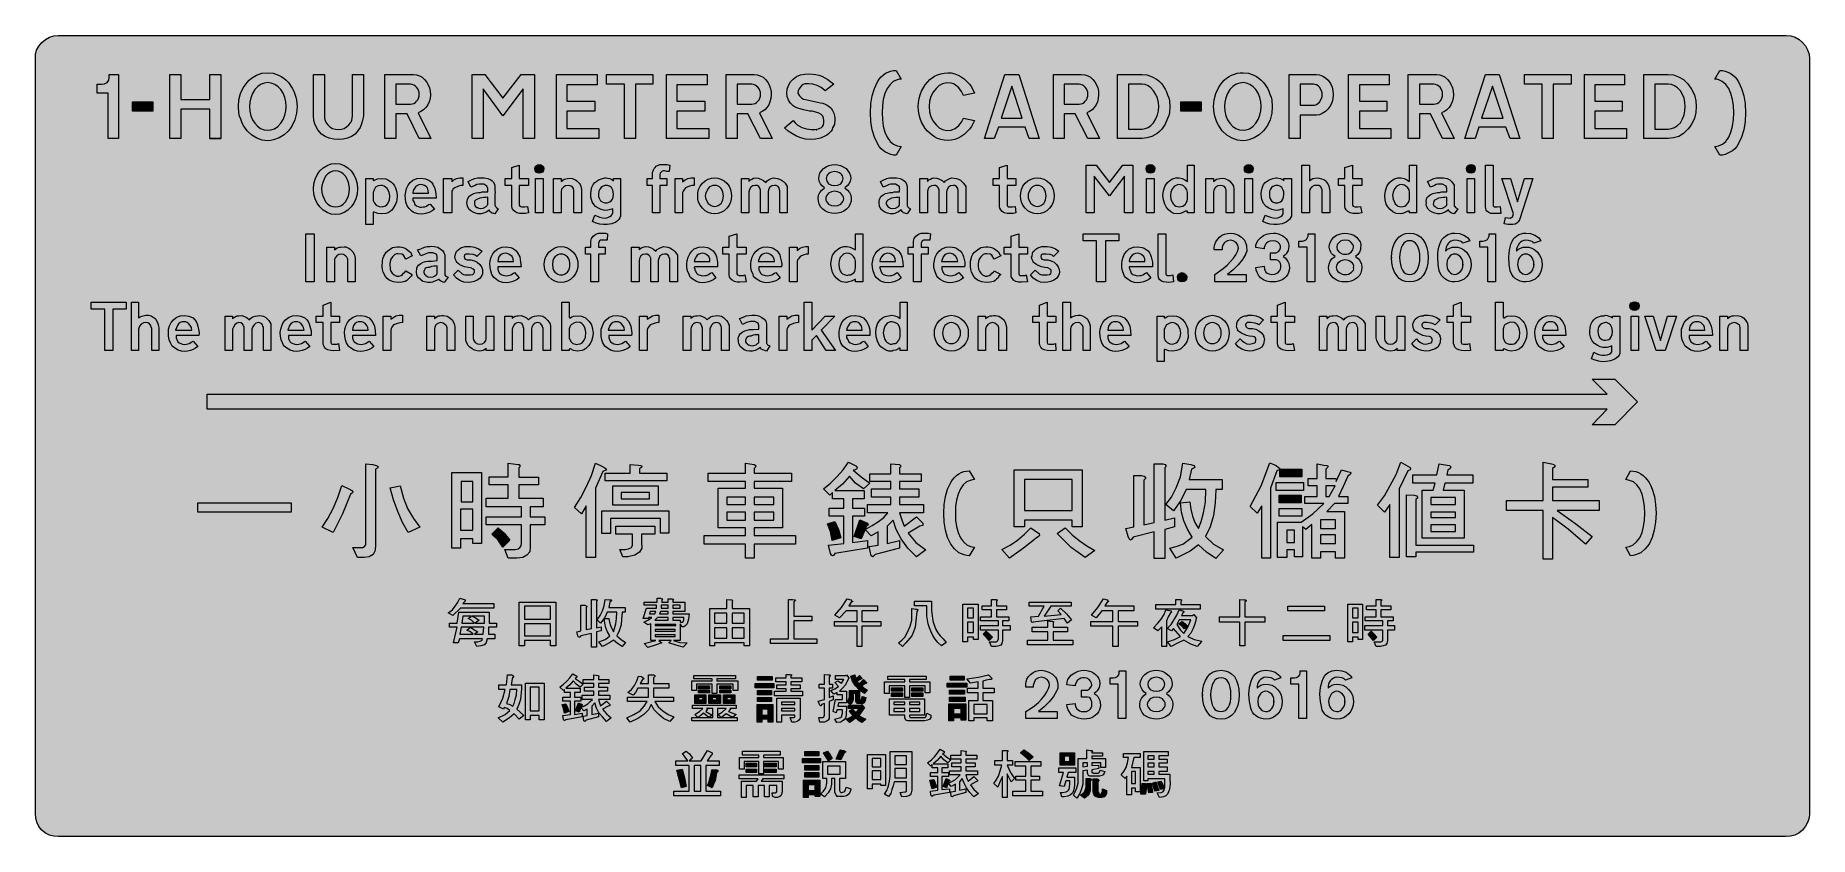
# Model space of a CAD drawing. Header units: metres. Extents: x 10 to 560, y 12 to 260.
import ezdxf

# ---------------------------------------------------------------- set-up
doc = ezdxf.new("R2010")
doc.units = ezdxf.units.M
for name, color, linetype, true_color in [('FILL_FIREBRICK_C36B00', 7, 'Continuous', 0xc36b00), ('FILL_WHITE_FFFFFF', 7, 'Continuous', 0xffffff), ('STROKE_WHITE_FFFFFF', 7, 'Continuous', 0xffffff)]:
    doc.layers.add(name, color=color, linetype=linetype, true_color=true_color)

msp = doc.modelspace()

# ---------------------------------------------------------------- hatches: boundary and pattern name
at = {"layer": 'FILL_FIREBRICK_C36B00', "true_color": 0xc36b00}
h = msp.add_hatch(color=7, dxfattribs=at)
h.dxf.hatch_style = 1
h.paths.add_polyline_path([(553.87, 259.78), (555.21, 259.38), (556.42, 258.7), (557.46, 257.76), (558.33, 256.72), (559.01, 255.51), (559.46, 254.17), (559.62, 252.72), (559.62, 18.9), (559.49, 17.71), (559.08, 16.38), (558.41, 15.05), (557.46, 13.86), (556.32, 12.94), (555.08, 12.33), (553.76, 11.99), (552.42, 11.88), (17.46, 11.88), (16.12, 11.99), (14.81, 12.33), (13.56, 12.94), (12.42, 13.86), (11.5, 15.03), (10.89, 16.31), (10.55, 17.63), (10.44, 18.9), (10.44, 252.72), (10.49, 254.07), (10.8, 255.42), (11.48, 256.66), (12.42, 257.76), (13.52, 258.7), (14.76, 259.38), (16.11, 259.78), (17.46, 259.92), (552.42, 259.92), (553.87, 259.78)])
at = {"layer": 'FILL_WHITE_FFFFFF', "true_color": 0xffffff}
h = msp.add_hatch(color=7, dxfattribs=at)
h.dxf.hatch_style = 1
h.paths.add_polyline_path([(32.94, 228.06), (32.94, 242.1), (29.52, 242.1), (29.52, 244.8), (30.96, 244.8), (31.77, 244.93), (32.58, 245.34), (33.14, 246.06), (33.3, 246.78), (33.3, 247.86), (36.18, 247.86), (36.18, 228.06), (32.94, 228.06)])
h = msp.add_hatch(color=7, dxfattribs=at)
h.dxf.hatch_style = 1
h.paths.add_polyline_path([(64.44, 237.06), (55.44, 237.06), (55.44, 228.06), (52.02, 228.06), (52.02, 247.86), (55.44, 247.86), (55.44, 240.12), (64.44, 240.12), (64.44, 247.86), (67.86, 247.86), (67.86, 228.06), (64.44, 228.06), (64.44, 237.06)])
h = msp.add_hatch(color=7, dxfattribs=at)
h.dxf.hatch_style = 1
h.paths.add_polyline_path([(85.7, 247.68), (86.52, 247.26), (87.3, 246.73), (88.04, 246.09), (88.74, 245.34), (89.93, 243.61), (90.39, 242.68), (90.72, 241.74), (91.06, 240.79), (91.28, 239.85), (91.44, 237.96), (91.27, 235.84), (90.76, 233.84), (89.92, 232.01), (89.37, 231.18), (88.74, 230.4), (87.4, 229.16), (85.84, 228.19), (84.11, 227.56), (83.2, 227.4), (82.26, 227.34), (80.62, 227.54), (78.97, 228.13), (77.4, 229.09), (75.96, 230.4), (74.77, 232.13), (74.31, 233.06), (73.98, 234), (73.64, 234.97), (73.42, 235.98), (73.26, 237.96), (73.43, 239.97), (73.94, 241.92), (74.78, 243.73), (75.33, 244.57), (75.96, 245.34), (76.6, 246.04), (77.3, 246.65), (78.84, 247.61), (80.52, 248.2), (82.26, 248.4), (84.01, 248.23), (85.7, 247.68)])
h.paths.add_polyline_path([(80.28, 244.8), (79.27, 244.12), (78.3, 243.18), (77.59, 241.93), (77.08, 240.64), (76.78, 239.31), (76.68, 237.96), (76.78, 236.49), (77.08, 235.08), (77.59, 233.81), (78.3, 232.74), (79.17, 231.79), (80.14, 231.12), (81.19, 230.71), (82.26, 230.58), (83.34, 230.69), (84.4, 231.05), (85.42, 231.72), (86.4, 232.74), (87.11, 233.91), (87.62, 235.21), (87.92, 236.59), (88.02, 237.96), (87.92, 239.33), (87.62, 240.7), (87.11, 242.01), (86.4, 243.18), (85.53, 244.05), (84.53, 244.73), (83.44, 245.18), (82.26, 245.34), (81.29, 245.2), (80.28, 244.8)], flags=16)
h = msp.add_hatch(color=7, dxfattribs=at)
h.dxf.hatch_style = 1
h.paths.add_polyline_path([(99.9, 235.08), (99.92, 234.36), (100.08, 233.64), (100.46, 232.85), (100.98, 232.2), (101.61, 231.6), (102.4, 231.14), (103.28, 230.86), (104.22, 230.76), (105.13, 230.86), (105.98, 231.14), (106.75, 231.6), (107.46, 232.2), (107.98, 232.85), (108.36, 233.64), (108.54, 235.08), (108.54, 247.86), (111.96, 247.86), (111.96, 235.08), (111.67, 233.57), (111.24, 232.2), (110.91, 231.42), (110.48, 230.69), (109.44, 229.32), (108.3, 228.61), (107.03, 228.1), (105.67, 227.8), (104.22, 227.7), (102.75, 227.8), (101.34, 228.1), (100.07, 228.61), (99, 229.32), (97.88, 230.69), (97.02, 232.2), (96.62, 233.57), (96.48, 235.08), (96.48, 247.86), (99.9, 247.86), (99.9, 235.08)])
h = msp.add_hatch(color=7, dxfattribs=at)
h.dxf.hatch_style = 1
h.paths.add_polyline_path([(127.44, 247.86), (128.37, 247.75), (129.27, 247.45), (130.1, 246.97), (130.86, 246.33), (131.51, 245.56), (132.05, 244.67), (132.44, 243.69), (132.66, 242.64), (132.7, 241.5), (132.58, 240.41), (132.29, 239.38), (131.85, 238.43), (131.28, 237.6), (130.58, 236.89), (129.78, 236.35), (128.88, 235.98), (132.84, 228.06), (129.24, 228.06), (125.46, 235.62), (122.04, 235.62), (122.04, 228.06), (118.62, 228.06), (118.62, 247.86), (127.44, 247.86)])
h.paths.add_polyline_path([(127.07, 238.74), (127.57, 238.9), (128.03, 239.17), (128.43, 239.53), (128.77, 239.98), (129.02, 240.5), (129.18, 241.09), (129.24, 241.74), (129.18, 242.34), (129.02, 242.9), (128.77, 243.42), (128.43, 243.88), (128.03, 244.26), (127.57, 244.55), (127.07, 244.73), (126.54, 244.8), (122.04, 244.8), (122.04, 238.68), (126.54, 238.68), (127.07, 238.74)], flags=16)
h = msp.add_hatch(color=7, dxfattribs=at)
h.dxf.hatch_style = 1
h.paths.add_polyline_path([(145.62, 247.86), (149.58, 247.86), (155.16, 240.48), (160.74, 247.86), (164.88, 247.86), (164.88, 228.06), (161.46, 228.06), (161.46, 243.36), (155.16, 235.08), (149.04, 243.36), (149.04, 228.06), (145.62, 228.06), (145.62, 247.86)])
h = msp.add_hatch(color=7, dxfattribs=at)
h.dxf.hatch_style = 1
h.paths.add_polyline_path([(171.72, 247.86), (184.32, 247.86), (184.32, 244.62), (174.96, 244.62), (174.96, 239.58), (183.6, 239.58), (183.6, 236.52), (174.96, 236.52), (174.96, 231.12), (184.86, 231.12), (184.86, 228.06), (171.72, 228.06), (171.72, 247.86)])
h = msp.add_hatch(color=7, dxfattribs=at)
h.dxf.hatch_style = 1
h.paths.add_polyline_path([(201.6, 244.8), (196.2, 244.8), (196.2, 228.06), (192.78, 228.06), (192.78, 244.8), (187.2, 244.8), (187.2, 247.86), (201.6, 247.86), (201.6, 244.8)])
h = msp.add_hatch(color=7, dxfattribs=at)
h.dxf.hatch_style = 1
h.paths.add_polyline_path([(205.74, 247.86), (218.34, 247.86), (218.34, 244.62), (208.98, 244.62), (208.98, 239.58), (217.62, 239.58), (217.62, 236.52), (208.98, 236.52), (208.98, 231.12), (218.88, 231.12), (218.88, 228.06), (205.74, 228.06), (205.74, 247.86)])
h = msp.add_hatch(color=7, dxfattribs=at)
h.dxf.hatch_style = 1
h.paths.add_polyline_path([(232.92, 247.86), (233.9, 247.75), (234.82, 247.45), (235.66, 246.97), (236.41, 246.33), (237.04, 245.56), (237.55, 244.67), (237.92, 243.69), (238.14, 242.64), (238.19, 241.5), (238.08, 240.41), (237.82, 239.38), (237.42, 238.43), (236.88, 237.6), (236.22, 236.89), (235.43, 236.35), (234.54, 235.98), (238.5, 228.06), (234.9, 228.06), (230.94, 235.62), (227.7, 235.62), (227.7, 228.06), (224.28, 228.06), (224.28, 247.86), (232.92, 247.86)])
h.paths.add_polyline_path([(232.73, 238.74), (233.23, 238.9), (233.69, 239.17), (234.09, 239.53), (234.43, 239.98), (234.68, 240.5), (234.84, 241.09), (234.9, 241.74), (234.84, 242.34), (234.68, 242.9), (234.43, 243.42), (234.09, 243.88), (233.69, 244.26), (233.23, 244.55), (232.73, 244.73), (232.2, 244.8), (227.7, 244.8), (227.7, 238.68), (232.2, 238.68), (232.73, 238.74)], flags=16)
h = msp.add_hatch(color=7, dxfattribs=at)
h.dxf.hatch_style = 1
h.paths.add_polyline_path([(257.94, 233.28), (257.76, 232.92), (257.76, 232.38), (257.22, 231.3), (257.02, 230.79), (256.72, 230.33), (255.96, 229.5), (255.44, 229.06), (254.83, 228.69), (253.44, 228.13), (251.91, 227.8), (250.38, 227.7), (248.82, 227.83), (247.39, 228.19), (246.05, 228.76), (244.8, 229.5), (243.47, 230.33), (242.28, 231.3), (244.98, 233.64), (245.6, 232.9), (246.26, 232.3), (246.94, 231.83), (247.63, 231.46), (249.08, 230.98), (250.56, 230.76), (251.76, 230.81), (252.85, 231.01), (253.75, 231.44), (254.09, 231.78), (254.34, 232.2), (254.51, 232.9), (254.52, 233.62), (254.39, 234.3), (254.16, 234.9), (253.53, 235.56), (252.74, 235.98), (250.92, 236.52), (250.02, 236.52), (248.22, 236.9), (246.42, 237.42), (245.63, 237.71), (244.98, 238.14), (244.14, 238.94), (243.52, 239.92), (243.13, 241), (243, 242.1), (243.13, 243.31), (243.52, 244.46), (244.14, 245.52), (244.98, 246.42), (246.05, 247.2), (247.3, 247.7), (248.65, 247.96), (250.02, 248.04), (251.99, 247.86), (252.93, 247.63), (253.87, 247.3), (254.79, 246.85), (255.72, 246.29), (257.58, 244.8), (254.88, 242.82), (253.71, 243.76), (252.43, 244.44), (251.11, 244.84), (249.84, 244.98), (248.62, 244.91), (248.12, 244.75), (247.68, 244.44), (247.5, 244.26), (246.76, 243.31), (246.51, 242.74), (246.42, 242.1), (246.91, 241.22), (247.68, 240.48), (248.22, 240.23), (248.76, 240.12), (253.44, 239.04), (254.16, 238.93), (254.88, 238.68), (255.51, 238.39), (256.14, 237.96), (256.75, 237.36), (257.22, 236.65), (257.56, 235.88), (257.76, 235.08), (257.92, 234.36), (257.94, 233.64), (257.94, 233.57), (257.94, 233.46), (257.94, 233.28)])
h = msp.add_hatch(color=7, dxfattribs=at)
h.dxf.hatch_style = 1
h.paths.add_polyline_path([(276.84, 222.84), (276.03, 222.9), (275.22, 223.09), (273.6, 223.74), (272.93, 224.21), (272.27, 224.82), (271.65, 225.56), (271.08, 226.44), (270.14, 228.46), (269.46, 230.74), (269.06, 233.25), (268.92, 235.98), (269.06, 238.71), (269.46, 241.22), (270.14, 243.5), (271.08, 245.52), (271.64, 246.35), (272.26, 247.07), (272.92, 247.69), (273.62, 248.2), (274.37, 248.6), (275.16, 248.89), (275.98, 249.06), (276.84, 249.12), (278.46, 246.42), (277.81, 246.36), (277.2, 246.19), (275.94, 245.7), (274.97, 244.75), (274.14, 243.54), (273.36, 241.93), (272.86, 240.1), (272.6, 238.1), (272.52, 235.98), (272.6, 233.86), (272.86, 231.86), (273.36, 230.03), (274.14, 228.42), (275.02, 227.13), (276.03, 226.24), (277.18, 225.71), (278.46, 225.54), (276.84, 222.84)])
h = msp.add_hatch(color=7, dxfattribs=at)
h.dxf.hatch_style = 1
h.paths.add_polyline_path([(297.14, 242.62), (296.28, 243.72), (295.18, 244.64), (294.58, 244.96), (293.94, 245.16), (292.53, 245.24), (291.26, 244.96), (290.17, 244.38), (289.26, 243.54), (288.32, 242.36), (287.64, 241.02), (287.24, 239.54), (287.1, 237.96), (287.23, 236.28), (287.64, 234.74), (288.32, 233.38), (289.26, 232.2), (290.17, 231.36), (291.26, 230.78), (292.53, 230.5), (293.94, 230.58), (295.18, 231.16), (296.28, 232.02), (297.14, 233.12), (297.72, 234.36), (301.14, 233.64), (300.17, 231.77), (299.55, 230.88), (298.8, 230.04), (297.96, 229.27), (297.05, 228.6), (296.07, 228.07), (295.02, 227.7), (293.94, 227.5), (292.86, 227.43), (291.78, 227.5), (290.7, 227.7), (289.68, 228.03), (288.79, 228.49), (287.99, 229.04), (287.28, 229.68), (286.53, 230.32), (285.89, 231.12), (284.76, 233.1), (284.29, 234.21), (283.95, 235.39), (283.75, 236.64), (283.68, 237.96), (283.75, 239.17), (283.95, 240.37), (284.29, 241.53), (284.76, 242.64), (285.89, 244.64), (286.53, 245.5), (287.28, 246.24), (288.79, 247.27), (289.68, 247.71), (290.7, 248.04), (291.78, 248.27), (292.86, 248.38), (293.94, 248.32), (295.02, 248.04), (296.07, 247.67), (297.05, 247.14), (297.96, 246.47), (298.8, 245.7), (299.55, 244.86), (300.17, 243.97), (301.14, 242.1), (297.72, 241.38), (297.14, 242.62)])
h = msp.add_hatch(color=7, dxfattribs=at)
h.dxf.hatch_style = 1
h.paths.add_polyline_path([(321.12, 228.06), (318.06, 228.06), (316.8, 231.48), (308.52, 231.48), (307.26, 228.06), (304.2, 228.06), (310.5, 247.86), (314.82, 247.86), (321.12, 228.06)])
h.paths.add_polyline_path([(309.42, 234.36), (315.9, 234.36), (312.66, 244.26), (309.42, 234.36)], flags=16)
h = msp.add_hatch(color=7, dxfattribs=at)
h.dxf.hatch_style = 1
h.paths.add_polyline_path([(334.26, 247.86), (335.24, 247.75), (336.16, 247.45), (337, 246.97), (337.75, 246.33), (338.38, 245.56), (338.89, 244.67), (339.26, 243.69), (339.48, 242.64), (339.53, 241.5), (339.42, 240.41), (339.16, 239.38), (338.76, 238.43), (338.22, 237.6), (337.56, 236.89), (336.77, 236.35), (335.88, 235.98), (339.84, 228.06), (336.24, 228.06), (332.28, 235.62), (328.86, 235.62), (328.86, 228.06), (325.62, 228.06), (325.62, 247.86), (334.26, 247.86)])
h.paths.add_polyline_path([(334.07, 238.74), (334.57, 238.9), (335.03, 239.17), (335.43, 239.53), (335.77, 239.98), (336.02, 240.5), (336.18, 241.09), (336.24, 241.74), (336.18, 242.34), (336.02, 242.9), (335.77, 243.42), (335.43, 243.88), (335.03, 244.26), (334.57, 244.55), (334.07, 244.73), (333.54, 244.8), (328.86, 244.8), (328.86, 238.68), (333.54, 238.68), (334.07, 238.74)], flags=16)
h = msp.add_hatch(color=7, dxfattribs=at)
h.dxf.hatch_style = 1
h.paths.add_polyline_path([(356.11, 247.16), (357.66, 246.27), (358.4, 245.67), (359.1, 244.98), (360.14, 243.34), (360.57, 242.47), (360.9, 241.56), (361.24, 240.62), (361.46, 239.69), (361.62, 237.96), (361.46, 236.07), (361.24, 235.12), (360.9, 234.18), (360.14, 232.49), (359.1, 230.94), (358.39, 230.19), (357.64, 229.57), (356.04, 228.6), (354.44, 228.19), (352.98, 228.06), (345.42, 228.06), (345.42, 247.86), (352.98, 247.86), (354.52, 247.69), (356.11, 247.16)])
h.paths.add_polyline_path([(348.84, 230.94), (352.98, 230.94), (353.92, 231.07), (354.85, 231.46), (355.74, 232.08), (356.58, 232.92), (357.29, 234.06), (357.8, 235.3), (358.1, 236.62), (358.2, 237.96), (358.1, 239.2), (357.8, 240.46), (357.29, 241.68), (356.58, 242.82), (355.74, 243.74), (354.85, 244.35), (353.92, 244.69), (352.98, 244.8), (348.84, 244.8), (348.84, 230.94)], flags=16)
h = msp.add_hatch(color=7, dxfattribs=at)
h.dxf.hatch_style = 1
h.paths.add_polyline_path([(387.58, 247.68), (388.39, 247.26), (389.16, 246.73), (389.9, 246.09), (390.6, 245.34), (391.79, 243.61), (392.25, 242.68), (392.58, 241.74), (392.92, 240.79), (393.14, 239.85), (393.3, 237.96), (393.13, 235.84), (392.63, 233.84), (391.78, 232.01), (391.23, 231.18), (390.6, 230.4), (389.26, 229.16), (387.72, 228.19), (386.04, 227.56), (385.18, 227.4), (384.3, 227.34), (382.55, 227.54), (380.86, 228.13), (379.26, 229.09), (377.82, 230.4), (376.63, 232.13), (376.17, 233.06), (375.84, 234), (375.5, 234.97), (375.28, 235.98), (375.12, 237.96), (375.29, 239.97), (375.79, 241.92), (376.64, 243.73), (377.19, 244.57), (377.82, 245.34), (378.46, 246.04), (379.16, 246.65), (379.92, 247.18), (380.72, 247.61), (381.57, 247.95), (382.45, 248.2), (383.36, 248.35), (384.3, 248.4), (385.94, 248.23), (387.58, 247.68)])
h.paths.add_polyline_path([(382.16, 244.8), (381.14, 244.12), (380.16, 243.18), (379.45, 241.93), (378.94, 240.64), (378.64, 239.31), (378.54, 237.96), (378.64, 236.49), (378.94, 235.08), (379.45, 233.81), (380.16, 232.74), (381.03, 231.79), (382.03, 231.12), (383.12, 230.71), (384.3, 230.58), (385.27, 230.69), (386.28, 231.05), (387.29, 231.72), (388.26, 232.74), (388.97, 233.91), (389.48, 235.21), (389.78, 236.59), (389.88, 237.96), (389.78, 239.33), (389.48, 240.7), (388.97, 242.01), (388.26, 243.18), (387.39, 244.05), (386.41, 244.73), (385.37, 245.18), (384.3, 245.34), (383.22, 245.2), (382.16, 244.8)], flags=16)
h = msp.add_hatch(color=7, dxfattribs=at)
h.dxf.hatch_style = 1
h.paths.add_polyline_path([(408.92, 247.36), (409.82, 246.8), (410.58, 246.06), (411.29, 245.05), (411.8, 243.94), (412.1, 242.77), (412.2, 241.56), (412.1, 240.45), (411.8, 239.33), (411.29, 238.24), (410.58, 237.24), (409.75, 236.38), (408.78, 235.8), (407.88, 235.39), (406.98, 235.26), (401.94, 235.26), (401.94, 228.06), (398.52, 228.06), (398.52, 247.86), (406.98, 247.86), (407.95, 247.73), (408.92, 247.36)])
h.paths.add_polyline_path([(406.08, 238.32), (406.53, 238.34), (406.98, 238.5), (407.88, 239.22), (408.53, 240.39), (408.72, 240.99), (408.78, 241.56), (408.72, 242.13), (408.53, 242.73), (407.88, 243.9), (407.5, 244.33), (406.98, 244.62), (406.53, 244.78), (406.08, 244.8), (401.94, 244.8), (401.94, 238.32), (406.08, 238.32)], flags=16)
h = msp.add_hatch(color=7, dxfattribs=at)
h.dxf.hatch_style = 1
h.paths.add_polyline_path([(416.88, 247.86), (429.48, 247.86), (429.48, 244.62), (420.3, 244.62), (420.3, 239.58), (428.76, 239.58), (428.76, 236.52), (420.3, 236.52), (420.3, 231.12), (430.02, 231.12), (430.02, 228.06), (416.88, 228.06), (416.88, 247.86)])
h = msp.add_hatch(color=7, dxfattribs=at)
h.dxf.hatch_style = 1
h.paths.add_polyline_path([(444.24, 247.86), (445.17, 247.75), (446.04, 247.45), (446.85, 246.97), (447.57, 246.33), (448.19, 245.56), (448.69, 244.67), (449.06, 243.69), (449.28, 242.64), (449.38, 241.5), (449.3, 240.41), (449.04, 239.38), (448.63, 238.43), (448.07, 237.6), (447.38, 236.89), (446.58, 236.35), (445.68, 235.98), (449.64, 228.06), (446.04, 228.06), (442.26, 235.62), (438.84, 235.62), (438.84, 228.06), (435.42, 228.06), (435.42, 247.86), (444.24, 247.86)])
h.paths.add_polyline_path([(443.87, 238.74), (444.37, 238.9), (444.83, 239.17), (445.23, 239.53), (445.57, 239.98), (445.82, 240.5), (445.98, 241.09), (446.04, 241.74), (445.98, 242.34), (445.82, 242.9), (445.57, 243.42), (445.23, 243.88), (444.83, 244.26), (444.37, 244.55), (443.87, 244.73), (443.34, 244.8), (438.84, 244.8), (438.84, 238.68), (443.34, 238.68), (443.87, 238.74)], flags=16)
h = msp.add_hatch(color=7, dxfattribs=at)
h.dxf.hatch_style = 1
h.paths.add_polyline_path([(469.98, 228.06), (466.92, 228.06), (465.66, 231.48), (457.2, 231.48), (456.12, 228.06), (452.88, 228.06), (459.36, 247.86), (463.5, 247.86), (469.98, 228.06)])
h.paths.add_polyline_path([(458.1, 234.36), (464.76, 234.36), (461.52, 244.26), (458.1, 234.36)], flags=16)
h = msp.add_hatch(color=7, dxfattribs=at)
h.dxf.hatch_style = 1
h.paths.add_polyline_path([(485.82, 244.8), (480.24, 244.8), (480.24, 228.06), (476.82, 228.06), (476.82, 244.8), (471.42, 244.8), (471.42, 247.86), (485.82, 247.86), (485.82, 244.8)])
h = msp.add_hatch(color=7, dxfattribs=at)
h.dxf.hatch_style = 1
h.paths.add_polyline_path([(489.96, 247.86), (502.38, 247.86), (502.38, 244.62), (493.2, 244.62), (493.2, 239.58), (501.66, 239.58), (501.66, 236.52), (493.2, 236.52), (493.2, 231.12), (502.92, 231.12), (502.92, 228.06), (489.96, 228.06), (489.96, 247.86)])
h = msp.add_hatch(color=7, dxfattribs=at)
h.dxf.hatch_style = 1
h.paths.add_polyline_path([(519.07, 247.16), (520.59, 246.27), (522, 244.98), (523.12, 243.34), (523.98, 241.56), (524.38, 239.69), (524.52, 237.96), (524.38, 236.07), (523.98, 234.18), (523.12, 232.49), (522.61, 231.67), (522, 230.94), (520.63, 229.57), (519.12, 228.6), (517.5, 228.19), (515.88, 228.06), (508.32, 228.06), (508.32, 247.86), (515.88, 247.86), (517.49, 247.69), (519.07, 247.16)])
h.paths.add_polyline_path([(511.74, 230.94), (515.88, 230.94), (516.85, 231.07), (517.84, 231.46), (518.79, 232.08), (519.66, 232.92), (520.34, 234.06), (520.78, 235.3), (521.03, 236.62), (521.1, 237.96), (521.03, 239.2), (520.78, 240.46), (520.34, 241.68), (519.66, 242.82), (518.79, 243.74), (517.84, 244.35), (516.85, 244.69), (515.88, 244.8), (511.74, 244.8), (511.74, 230.94)], flags=16)
h = msp.add_hatch(color=7, dxfattribs=at)
h.dxf.hatch_style = 1
h.paths.add_polyline_path([(536.12, 238.1), (535.82, 240.1), (535.31, 241.93), (534.6, 243.54), (533.68, 244.75), (532.62, 245.7), (531.52, 246.19), (530.92, 246.36), (530.28, 246.42), (531.9, 249.12), (532.71, 249.06), (533.51, 248.89), (534.29, 248.6), (535.05, 248.2), (535.77, 247.69), (536.46, 247.07), (537.09, 246.35), (537.66, 245.52), (538.61, 243.5), (539.28, 241.22), (539.69, 238.71), (539.82, 235.98), (539.69, 233.25), (539.28, 230.74), (538.61, 228.46), (537.66, 226.44), (537.09, 225.56), (536.45, 224.82), (535.74, 224.21), (534.96, 223.74), (533.5, 223.09), (532.71, 222.9), (531.9, 222.84), (530.28, 225.54), (531.49, 225.71), (532.64, 226.24), (533.7, 227.13), (534.6, 228.42), (535.31, 230.03), (535.82, 231.86), (536.12, 233.86), (536.22, 235.98), (536.12, 238.1)])
h = msp.add_hatch(color=7, dxfattribs=at)
h.dxf.hatch_style = 1
h.paths.add_polyline_path([(46.8, 239.4), (46.8, 236.52), (40.5, 236.52), (40.5, 239.4), (46.8, 239.4)])
h = msp.add_hatch(color=7, dxfattribs=at)
h.dxf.hatch_style = 1
h.paths.add_polyline_path([(371.34, 239.4), (371.34, 236.52), (365.04, 236.52), (365.04, 239.4), (371.34, 239.4)])
h = msp.add_hatch(color=7, dxfattribs=at)
h.dxf.hatch_style = 1
h.paths.add_polyline_path([(105.95, 219.69), (107.14, 218.95), (108.18, 217.98), (109.02, 216.8), (109.64, 215.46), (110.03, 213.98), (110.16, 212.4), (110.03, 210.82), (109.64, 209.34), (109.02, 208), (108.18, 206.82), (107.14, 205.85), (105.95, 205.11), (104.66, 204.64), (103.32, 204.48), (101.98, 204.64), (100.69, 205.11), (99.5, 205.85), (98.46, 206.82), (97.62, 208), (97, 209.34), (96.61, 210.82), (96.48, 212.4), (96.61, 213.98), (97, 215.46), (97.62, 216.8), (98.46, 217.98), (99.5, 218.95), (100.69, 219.69), (101.98, 220.16), (103.32, 220.32), (104.66, 220.16), (105.95, 219.69)])
h.paths.add_polyline_path([(101.72, 217.57), (100.97, 217.07), (100.26, 216.36), (99.76, 215.39), (99.36, 214.38), (99.1, 213.37), (99, 212.4), (99.1, 211.33), (99.36, 210.28), (99.76, 209.31), (100.26, 208.44), (100.97, 207.73), (101.72, 207.22), (102.51, 206.92), (103.32, 206.82), (104.13, 206.92), (104.92, 207.22), (105.67, 207.73), (106.38, 208.44), (106.96, 209.31), (107.35, 210.28), (107.57, 211.33), (107.64, 212.4), (107.57, 213.37), (107.35, 214.38), (106.96, 215.39), (106.38, 216.36), (105.67, 217.07), (104.92, 217.57), (104.13, 217.88), (103.32, 217.98), (102.51, 217.88), (101.72, 217.57)], flags=16)
h = msp.add_hatch(color=7, dxfattribs=at)
h.dxf.hatch_style = 1
h.paths.add_polyline_path([(160.43, 207.02), (160.92, 206.82), (161.82, 206.82), (162.72, 207), (163.08, 205.02), (162.14, 204.82), (161.21, 204.75), (160.32, 204.82), (159.48, 205.02), (158.78, 205.4), (158.22, 205.92), (157.97, 206.46), (157.86, 207), (157.86, 213.48), (155.88, 213.48), (155.88, 215.64), (157.86, 215.64), (157.86, 219.06), (160.2, 219.78), (160.2, 215.64), (163.08, 215.64), (163.08, 213.48), (160.2, 213.48), (160.2, 207.36), (160.43, 207.02)])
h = msp.add_hatch(color=7, dxfattribs=at)
h.dxf.hatch_style = 1
h.paths.add_polyline_path([(167.66, 218.1), (167.38, 217.64), (166.92, 217.36), (166.32, 217.26), (165.82, 217.36), (165.42, 217.64), (165.16, 218.1), (165.06, 218.7), (165.16, 219.2), (165.42, 219.6), (165.82, 219.86), (166.32, 219.96), (166.92, 219.86), (167.38, 219.6), (167.66, 219.2), (167.76, 218.7), (167.66, 218.1)])
h = msp.add_hatch(color=7, dxfattribs=at)
h.dxf.hatch_style = 1
h.paths.add_polyline_path([(203.76, 205.02), (201.42, 205.02), (201.42, 213.48), (199.8, 213.48), (199.8, 215.64), (201.42, 215.64), (201.42, 217.44), (201.74, 218.32), (201.98, 218.73), (202.32, 219.06), (202.62, 219.4), (202.97, 219.64), (203.76, 219.96), (205.38, 219.96), (206.03, 219.94), (206.82, 219.78), (206.64, 217.8), (205.85, 217.82), (205.2, 217.98), (204.84, 217.98), (204.48, 217.87), (204.12, 217.62), (203.87, 217.26), (203.76, 216.9), (203.76, 215.64), (205.92, 215.64), (205.92, 213.48), (203.76, 213.48), (203.76, 205.02)])
h = msp.add_hatch(color=7, dxfattribs=at)
h.dxf.hatch_style = 1
h.paths.add_polyline_path([(262.85, 210.43), (262.98, 209.52), (262.91, 208.61), (262.66, 207.74), (262.22, 206.91), (261.54, 206.1), (260.67, 205.52), (259.72, 205.13), (258.73, 204.91), (257.76, 204.84), (256.82, 204.91), (255.89, 205.13), (255, 205.52), (254.16, 206.1), (253.48, 206.91), (253.03, 207.74), (252.79, 208.61), (252.72, 209.52), (252.85, 210.43), (253.24, 211.27), (253.86, 212.05), (254.7, 212.76), (254, 213.32), (253.44, 214.02), (253.03, 214.83), (252.9, 215.64), (253, 216.45), (253.28, 217.24), (253.74, 217.99), (254.34, 218.7), (255.18, 219.28), (256.05, 219.67), (256.92, 219.89), (257.76, 219.96), (258.7, 219.89), (259.63, 219.67), (260.52, 219.28), (261.36, 218.7), (262.44, 217.26), (262.69, 216.45), (262.8, 215.64), (262.67, 214.84), (262.3, 214.06), (261.74, 213.36), (261, 212.76), (261.84, 212.05), (262.46, 211.27), (262.85, 210.43)])
h.paths.add_polyline_path([(255.31, 210.31), (255.12, 209.85), (255.06, 209.34), (255.12, 208.93), (255.31, 208.53), (255.96, 207.72), (256.86, 207.31), (257.76, 207.18), (258.82, 207.31), (259.74, 207.72), (260.39, 208.53), (260.58, 208.93), (260.64, 209.34), (260.58, 209.85), (260.39, 210.31), (259.74, 211.14), (258.82, 211.54), (257.76, 211.68), (256.86, 211.54), (255.96, 211.14), (255.31, 210.31)], flags=16)
h.paths.add_polyline_path([(259.74, 214.02), (260.3, 214.83), (260.46, 215.64), (260.3, 216.43), (260.08, 216.78), (259.74, 217.08), (259.3, 217.42), (258.82, 217.64), (257.76, 217.8), (256.86, 217.64), (256.39, 217.42), (255.96, 217.08), (255.62, 216.78), (255.4, 216.43), (255.24, 215.64), (255.4, 214.83), (255.96, 214.02), (256.86, 213.61), (257.76, 213.48), (258.82, 213.61), (259.74, 214.02)], flags=16)
h = msp.add_hatch(color=7, dxfattribs=at)
h.dxf.hatch_style = 1
h.paths.add_polyline_path([(311.36, 207.02), (311.52, 206.88), (311.76, 206.82), (312.84, 206.82), (313.74, 207), (313.92, 205.02), (313.08, 204.82), (312.19, 204.75), (311.26, 204.82), (310.32, 205.02), (309.71, 205.4), (309.24, 205.92), (308.93, 206.46), (308.88, 207), (308.88, 213.48), (306.9, 213.48), (306.9, 215.64), (308.88, 215.64), (308.88, 219.06), (311.22, 219.78), (311.22, 215.64), (313.92, 215.64), (313.92, 213.48), (311.22, 213.48), (311.22, 207.36), (311.36, 207.02)])
h = msp.add_hatch(color=7, dxfattribs=at)
h.dxf.hatch_style = 1
h.paths.add_polyline_path([(335.7, 219.78), (338.76, 219.78), (342.9, 214.38), (347.04, 219.78), (350.1, 219.78), (350.1, 205.02), (347.58, 205.02), (347.58, 216.36), (342.9, 210.24), (338.22, 216.36), (338.22, 205.02), (335.7, 205.02), (335.7, 219.78)])
h = msp.add_hatch(color=7, dxfattribs=at)
h.dxf.hatch_style = 1
h.paths.add_polyline_path([(356.84, 218.1), (356.56, 217.64), (356.1, 217.36), (355.5, 217.26), (355, 217.36), (354.6, 217.64), (354.34, 218.1), (354.24, 218.7), (354.34, 219.2), (354.6, 219.6), (355, 219.86), (355.5, 219.96), (356.1, 219.86), (356.56, 219.6), (356.84, 219.2), (356.94, 218.7), (356.84, 218.1)])
h = msp.add_hatch(color=7, dxfattribs=at)
h.dxf.hatch_style = 1
h.paths.add_polyline_path([(364.14, 204.66), (362.88, 204.84), (361.95, 205.34), (361.1, 206.01), (360.42, 206.81), (360, 207.72), (359.59, 209.07), (359.46, 210.42), (359.59, 211.77), (360, 213.12), (360.36, 213.66), (360.86, 214.4), (361.55, 215.01), (362.41, 215.48), (363.42, 215.82), (364.46, 215.83), (365.42, 215.62), (366.28, 215.24), (367.02, 214.74), (367.02, 214.92), (367.02, 219.78), (369.18, 219.78), (369.18, 205.02), (367.02, 205.02), (367.02, 205.38), (367.02, 205.56), (366.91, 205.56), (366.84, 205.56), (366.73, 205.56), (366.66, 205.56), (366.48, 205.56), (365.67, 205.06), (364.86, 204.84), (364.14, 204.66)])
h.paths.add_polyline_path([(364.43, 213.73), (363.96, 213.68), (363.06, 213.3), (362.34, 212.4), (361.93, 211.4), (361.8, 210.33), (361.93, 209.26), (362.34, 208.26), (362.63, 207.81), (363.06, 207.36), (363.44, 207.11), (363.96, 207), (364.5, 206.86), (365.04, 207), (365.57, 207.09), (366.05, 207.34), (366.43, 207.68), (366.66, 208.08), (366.91, 208.64), (367.02, 209.34), (367.02, 211.32), (366.88, 212.11), (366.48, 212.76), (365.83, 213.41), (365.44, 213.6), (365.04, 213.66), (364.86, 213.66), (364.43, 213.73)], flags=16)
h = msp.add_hatch(color=7, dxfattribs=at)
h.dxf.hatch_style = 1
h.paths.add_polyline_path([(387.26, 218.1), (387, 217.64), (386.6, 217.36), (386.1, 217.26), (385.5, 217.36), (385.04, 217.64), (384.76, 218.1), (384.66, 218.7), (384.76, 219.2), (385.04, 219.6), (385.5, 219.86), (386.1, 219.96), (386.6, 219.86), (387, 219.6), (387.26, 219.2), (387.36, 218.7), (387.26, 218.1)])
h = msp.add_hatch(color=7, dxfattribs=at)
h.dxf.hatch_style = 1
h.paths.add_polyline_path([(404.82, 205.02), (402.48, 205.02), (402.48, 219.78), (404.82, 219.78), (404.82, 214.92), (405.36, 215.35), (405.9, 215.64), (407.16, 215.82), (407.86, 215.76), (408.58, 215.57), (409.26, 215.29), (409.86, 214.92), (410.04, 214.74), (410.04, 214.56), (410.49, 213.96), (410.78, 213.25), (411.12, 211.68), (411.12, 211.5), (411.12, 205.02), (408.78, 205.02), (408.78, 211.5), (408.78, 211.86), (408.78, 212.22), (408.24, 213.12), (407.7, 213.43), (407.16, 213.48), (406.29, 213.43), (405.59, 213.05), (405.08, 212.44), (404.82, 211.68), (404.82, 211.5), (404.82, 205.02)])
h = msp.add_hatch(color=7, dxfattribs=at)
h.dxf.hatch_style = 1
h.paths.add_polyline_path([(418.37, 207.02), (418.86, 206.82), (419.76, 206.82), (420.66, 207), (421.02, 205.02), (420.08, 204.82), (419.15, 204.75), (418.26, 204.82), (417.42, 205.02), (416.72, 205.4), (416.16, 205.92), (415.91, 206.46), (415.8, 207), (415.8, 213.48), (413.82, 213.48), (413.82, 215.64), (415.8, 215.64), (415.8, 219.06), (418.14, 219.78), (418.14, 215.64), (421.02, 215.64), (421.02, 213.48), (418.14, 213.48), (418.14, 207.36), (418.37, 207.02)])
h = msp.add_hatch(color=7, dxfattribs=at)
h.dxf.hatch_style = 1
h.paths.add_polyline_path([(432.9, 204.66), (431.64, 204.84), (430.63, 205.34), (429.77, 206.01), (429.08, 206.81), (428.58, 207.72), (428.28, 209.07), (428.2, 210.42), (428.35, 211.77), (428.76, 213.12), (429.12, 213.66), (429.62, 214.4), (430.31, 215.01), (431.17, 215.48), (432.18, 215.82), (433.15, 215.83), (434.11, 215.62), (435.01, 215.24), (435.78, 214.74), (435.78, 214.85), (435.78, 214.92), (435.78, 219.78), (437.94, 219.78), (437.94, 205.02), (435.78, 205.02), (435.78, 205.38), (435.78, 205.56), (435.6, 205.56), (435.49, 205.56), (435.42, 205.56), (435.24, 205.56), (434.43, 205.06), (433.62, 204.84), (432.9, 204.66)])
h.paths.add_polyline_path([(433.19, 213.73), (432.72, 213.68), (431.82, 213.3), (431.1, 212.4), (430.69, 211.4), (430.56, 210.33), (430.69, 209.26), (431.1, 208.26), (431.39, 207.81), (431.82, 207.36), (432.2, 207.11), (432.72, 207), (433.26, 206.86), (433.8, 207), (434.31, 207.09), (434.74, 207.34), (435.42, 208.08), (435.67, 208.64), (435.78, 209.34), (435.78, 211.32), (435.64, 212.11), (435.24, 212.76), (434.59, 213.41), (434.2, 213.6), (433.8, 213.66), (433.62, 213.66), (433.19, 213.73)], flags=16)
h = msp.add_hatch(color=7, dxfattribs=at)
h.dxf.hatch_style = 1
h.paths.add_polyline_path([(456.02, 218.1), (455.76, 217.64), (455.36, 217.36), (454.86, 217.26), (454.26, 217.36), (453.8, 217.64), (453.52, 218.1), (453.42, 218.7), (453.52, 219.2), (453.8, 219.6), (454.26, 219.86), (454.86, 219.96), (455.36, 219.86), (455.76, 219.6), (456.02, 219.2), (456.12, 218.7), (456.02, 218.1)])
h = msp.add_hatch(color=7, dxfattribs=at)
h.dxf.hatch_style = 1
h.paths.add_polyline_path([(459.36, 219.78), (461.7, 219.78), (461.7, 207.36), (461.72, 207.18), (461.88, 207), (461.99, 206.84), (462.24, 206.82), (462.96, 206.82), (463.86, 207), (464.04, 204.84), (462.6, 204.84), (460.98, 204.84), (460.35, 205.06), (459.72, 205.56), (459.51, 205.86), (459.4, 206.21), (459.36, 207), (459.36, 219.78)])
h = msp.add_hatch(color=7, dxfattribs=at)
h.dxf.hatch_style = 1
h.paths.add_polyline_path([(117.54, 215.64), (118.87, 215.48), (119.49, 215.26), (120.06, 214.92), (120.67, 214.48), (121.16, 213.97), (121.55, 213.4), (121.86, 212.76), (122.27, 211.43), (122.4, 210.24), (122.33, 208.98), (122.17, 208.37), (121.86, 207.72), (121.19, 206.41), (120.75, 205.85), (120.24, 205.38), (119.57, 205.04), (118.89, 204.82), (117.54, 204.66), (116.46, 204.79), (115.38, 205.2), (115.29, 205.33), (115.2, 205.2), (115.02, 205.2), (115.02, 201.42), (112.68, 201.42), (112.68, 215.64), (115.02, 215.64), (115.02, 215.1), (115.2, 214.96), (115.38, 215.1), (116.33, 215.5), (117.54, 215.64)])
h.paths.add_polyline_path([(115.02, 211.32), (115.02, 208.8), (115.4, 208.01), (115.92, 207.36), (116.82, 206.95), (117.72, 206.82), (118.76, 207.22), (119.19, 207.53), (119.52, 207.9), (120.02, 209.04), (120.17, 210.24), (119.95, 211.44), (119.34, 212.58), (118.42, 213.23), (117.9, 213.42), (117.36, 213.48), (116.55, 213.34), (115.74, 212.94), (115.25, 212.13), (115.02, 211.32)], flags=16)
h = msp.add_hatch(color=7, dxfattribs=at)
h.dxf.hatch_style = 1
h.paths.add_polyline_path([(127.34, 205.22), (126.9, 205.56), (126.11, 206.3), (125.46, 207.18), (125.13, 208.26), (124.94, 209.34), (124.93, 210.42), (125.1, 211.5), (125.34, 212.57), (125.77, 213.57), (126.42, 214.44), (127.26, 215.1), (128.53, 215.6), (129.87, 215.75), (131.21, 215.53), (131.86, 215.27), (132.48, 214.92), (132.99, 214.45), (133.42, 213.88), (134.1, 212.58), (134.41, 210.98), (134.46, 209.52), (127.26, 209.52), (127.26, 209.16), (127.26, 208.8), (127.62, 208.26), (127.91, 207.58), (128.34, 207.18), (129.42, 206.8), (129.96, 206.75), (130.5, 206.82), (131.01, 206.88), (131.44, 207.04), (132.12, 207.54), (132.66, 207.72), (133.92, 206.1), (133.27, 205.58), (132.48, 205.2), (131.64, 204.86), (130.75, 204.66), (129.82, 204.59), (128.88, 204.66), (127.82, 204.97), (127.34, 205.22)])
h.paths.add_polyline_path([(132.01, 211.95), (131.76, 212.76), (131.38, 213.19), (130.86, 213.48), (130.29, 213.68), (129.71, 213.75), (129.16, 213.68), (128.7, 213.48), (128.11, 213.1), (127.8, 212.58), (127.39, 211.93), (127.26, 211.14), (132.12, 211.14), (132.01, 211.95)], flags=16)
h = msp.add_hatch(color=7, dxfattribs=at)
h.dxf.hatch_style = 1
h.paths.add_polyline_path([(139.97, 215.23), (140.76, 215.64), (141.82, 215.8), (142.74, 215.82), (142.74, 213.48), (142.07, 213.42), (141.41, 213.25), (140.22, 212.76), (139.79, 212.47), (139.5, 212.04), (139.34, 211.68), (139.32, 211.32), (139.32, 205.02), (136.8, 205.02), (136.8, 215.64), (139.32, 215.64), (139.32, 214.56), (139.97, 215.23)])
h = msp.add_hatch(color=7, dxfattribs=at)
h.dxf.hatch_style = 1
h.paths.add_polyline_path([(151.13, 205.4), (150.84, 205.92), (150.54, 205.58), (150.19, 205.33), (149.4, 205.02), (148.41, 204.7), (147.42, 204.66), (146.63, 204.86), (145.98, 205.2), (145.19, 205.58), (144.54, 206.1), (144.13, 207.02), (144, 208.08), (144.13, 209.14), (144.54, 210.06), (145.35, 210.58), (146.16, 210.96), (146.81, 211.21), (147.6, 211.32), (148.14, 211.34), (148.68, 211.5), (150.48, 211.5), (150.48, 212.04), (150.48, 212.58), (150.12, 213.3), (149.22, 213.84), (147.78, 213.84), (147.08, 213.73), (146.52, 213.48), (145.26, 212.94), (144.36, 214.74), (145.26, 215.1), (146.34, 215.64), (147.24, 215.8), (148.14, 215.82), (149.38, 215.86), (150.48, 215.64), (151.42, 215.17), (151.8, 214.91), (152.1, 214.56), (152.5, 213.91), (152.64, 213.12), (152.64, 212.04), (152.77, 211.34), (152.64, 210.78), (152.64, 207.36), (152.82, 207), (152.93, 206.82), (153.18, 206.64), (153.72, 206.28), (152.64, 204.66), (151.56, 205.02), (151.13, 205.4)])
h.paths.add_polyline_path([(149.04, 206.46), (149.94, 207), (150.19, 207.18), (150.3, 207.36), (150.46, 207.63), (150.48, 207.9), (150.48, 209.88), (149.85, 209.72), (149.22, 209.7), (147.96, 209.52), (147.06, 209.16), (146.63, 208.96), (146.34, 208.62), (146.34, 207.72), (146.45, 207.29), (146.7, 207), (147.06, 206.64), (147.33, 206.62), (147.6, 206.46), (148.25, 206.32), (149.04, 206.46)], flags=16)
h = msp.add_hatch(color=7, dxfattribs=at)
h.dxf.hatch_style = 1
h.paths.add_polyline_path([(167.58, 215.64), (167.58, 205.02), (165.24, 205.02), (165.24, 215.64), (167.58, 215.64)])
h = msp.add_hatch(color=7, dxfattribs=at)
h.dxf.hatch_style = 1
h.paths.add_polyline_path([(174.53, 213.34), (173.88, 212.94), (173.54, 212.64), (173.32, 212.29), (173.16, 211.5), (173.16, 205.02), (170.82, 205.02), (170.82, 215.64), (173.16, 215.64), (173.16, 214.74), (174.08, 215.39), (174.6, 215.58), (175.14, 215.64), (176.2, 215.75), (176.68, 215.67), (177.12, 215.46), (177.63, 215.26), (178.06, 214.96), (178.74, 214.2), (179.08, 213.76), (179.3, 213.28), (179.46, 212.22), (179.46, 205.02), (177.12, 205.02), (177.12, 211.86), (176.98, 212.49), (176.58, 213.12), (175.95, 213.37), (175.32, 213.48), (174.53, 213.34)])
h = msp.add_hatch(color=7, dxfattribs=at)
h.dxf.hatch_style = 1
h.paths.add_polyline_path([(191.52, 203.94), (191.32, 203.42), (191, 202.94), (190.57, 202.51), (190.06, 202.14), (188.81, 201.61), (187.38, 201.42), (186.27, 201.38), (185.13, 201.53), (183.99, 201.85), (182.88, 202.32), (183.6, 204.3), (184.33, 203.93), (185.15, 203.65), (186, 203.46), (186.84, 203.4), (187.61, 203.57), (188.26, 203.83), (188.74, 204.18), (189, 204.66), (189.18, 204.84), (189.18, 205.2), (189.18, 206.28), (188.82, 206.1), (187.58, 205.78), (187.02, 205.74), (186.32, 205.83), (185.58, 206.04), (184.68, 206.46), (183.78, 207.01), (183.04, 207.88), (182.75, 208.45), (182.53, 209.12), (182.39, 209.89), (182.34, 210.78), (182.44, 211.96), (182.7, 212.93), (183.1, 213.73), (183.6, 214.36), (184.17, 214.85), (184.77, 215.21), (185.94, 215.64), (186.66, 215.82), (187.02, 215.82), (188.28, 215.64), (188.82, 215.35), (189.36, 214.92), (189.36, 215.64), (191.52, 215.64), (191.52, 203.94)])
h.paths.add_polyline_path([(185.94, 213.12), (185.52, 212.8), (185.11, 212.35), (184.8, 211.7), (184.68, 210.78), (184.74, 210.1), (184.89, 209.55), (185.4, 208.75), (186.05, 208.3), (186.66, 208.08), (187.02, 208.08), (187.38, 208.12), (188.28, 208.44), (188.68, 208.75), (189.02, 209.2), (189.27, 209.86), (189.36, 210.78), (189.31, 211.46), (189.18, 212.01), (188.73, 212.8), (188.14, 213.26), (187.56, 213.48), (187.2, 213.48), (187.02, 213.48), (186.68, 213.43), (185.94, 213.12)], flags=16)
h = msp.add_hatch(color=7, dxfattribs=at)
h.dxf.hatch_style = 1
h.paths.add_polyline_path([(211.59, 215.23), (212.4, 215.64), (213.39, 215.8), (214.38, 215.82), (214.38, 213.48), (213.6, 213.42), (212.9, 213.25), (211.68, 212.76), (211.14, 212.04), (210.89, 211.68), (210.78, 211.32), (210.78, 205.02), (208.44, 205.02), (208.44, 215.64), (210.78, 215.64), (210.78, 214.56), (211.59, 215.23)])
h = msp.add_hatch(color=7, dxfattribs=at)
h.dxf.hatch_style = 1
h.paths.add_polyline_path([(215.71, 212.22), (216.19, 213.23), (216.9, 214.2), (217.77, 214.91), (218.72, 215.41), (219.71, 215.72), (220.68, 215.82), (221.65, 215.72), (222.64, 215.41), (223.59, 214.91), (224.46, 214.2), (225.14, 213.23), (225.59, 212.22), (225.83, 211.21), (225.9, 210.24), (225.83, 209.27), (225.59, 208.28), (225.14, 207.33), (224.46, 206.46), (223.59, 205.67), (222.64, 205.15), (221.65, 204.84), (220.68, 204.66), (219.71, 204.84), (218.72, 205.15), (217.77, 205.67), (216.9, 206.46), (216.19, 207.33), (215.71, 208.28), (215.46, 209.27), (215.46, 210.24), (215.46, 211.21), (215.71, 212.22)])
h.paths.add_polyline_path([(219.62, 213.3), (219.14, 213.02), (218.7, 212.58), (218.05, 211.41), (217.86, 210.81), (217.8, 210.24), (217.86, 209.67), (218.05, 209.07), (218.7, 207.9), (219.62, 207.25), (220.14, 207.06), (220.68, 207), (221.22, 207.06), (221.74, 207.25), (222.66, 207.9), (223, 208.47), (223.22, 209.07), (223.38, 210.24), (223.22, 211.41), (223, 212.01), (222.66, 212.58), (222.22, 213.02), (221.74, 213.3), (221.22, 213.44), (220.68, 213.48), (220.14, 213.44), (219.62, 213.3)], flags=16)
h = msp.add_hatch(color=7, dxfattribs=at)
h.dxf.hatch_style = 1
h.paths.add_polyline_path([(234.9, 212.22), (234.72, 212.58), (234.61, 212.85), (234.36, 213.12), (233.82, 213.43), (233.28, 213.48), (232.49, 213.34), (231.84, 212.94), (231.43, 212.22), (231.3, 211.5), (231.3, 205.02), (228.96, 205.02), (228.96, 215.64), (231.3, 215.64), (231.3, 214.74), (231.75, 215.17), (232.2, 215.46), (232.74, 215.71), (233.28, 215.82), (234.19, 215.72), (235.03, 215.44), (235.81, 214.98), (236.52, 214.38), (236.92, 214.9), (237.6, 215.28), (238.23, 215.62), (238.86, 215.82), (240.19, 215.66), (240.81, 215.44), (241.38, 215.1), (241.99, 214.66), (242.48, 214.18), (243.18, 213.12), (243.18, 212.76), (243.18, 205.02), (240.84, 205.02), (240.84, 211.86), (240.66, 212.58), (240.55, 212.85), (240.3, 213.12), (239.76, 213.43), (239.22, 213.48), (238.43, 213.34), (237.78, 212.94), (237.37, 212.22), (237.24, 211.5), (237.24, 205.02), (234.9, 205.02), (234.9, 211.86), (234.9, 212.04), (234.9, 212.22)])
h = msp.add_hatch(color=7, dxfattribs=at)
h.dxf.hatch_style = 1
h.paths.add_polyline_path([(278.69, 205.4), (278.46, 205.92), (277.65, 205.33), (276.84, 205.02), (276.43, 204.81), (276.01, 204.7), (275.04, 204.66), (274.23, 204.86), (273.42, 205.2), (272.72, 205.58), (272.16, 206.1), (271.76, 207.02), (271.62, 208.08), (271.58, 208.62), (271.69, 209.14), (272.16, 210.06), (272.81, 210.58), (273.6, 210.96), (275.04, 211.32), (275.74, 211.34), (276.3, 211.5), (277.92, 211.5), (277.92, 212.04), (277.99, 212.31), (277.92, 212.58), (277.9, 213.01), (277.74, 213.3), (276.66, 213.84), (275.22, 213.84), (274.68, 213.73), (274.14, 213.48), (272.88, 212.94), (271.98, 214.74), (272.88, 215.1), (273.96, 215.64), (274.79, 215.8), (275.76, 215.82), (276.33, 215.89), (276.93, 215.86), (278.1, 215.64), (278.91, 215.17), (279.72, 214.56), (280.12, 213.91), (280.26, 213.12), (280.26, 212.04), (280.26, 210.78), (280.26, 207.36), (280.28, 207.18), (280.44, 207), (280.62, 206.64), (281.34, 206.28), (280.26, 204.66), (279.18, 205.02), (278.69, 205.4)])
h.paths.add_polyline_path([(276.66, 206.46), (277.56, 207), (277.92, 207.36), (277.92, 207.9), (277.92, 209.88), (277.38, 209.72), (276.84, 209.7), (275.4, 209.52), (274.68, 209.16), (274.25, 208.96), (273.96, 208.62), (273.8, 208.1), (273.78, 207.72), (274.32, 207), (274.43, 206.82), (274.68, 206.64), (274.86, 206.62), (275.04, 206.46), (275.85, 206.32), (276.66, 206.46)], flags=16)
h = msp.add_hatch(color=7, dxfattribs=at)
h.dxf.hatch_style = 1
h.paths.add_polyline_path([(290.16, 212.22), (289.98, 212.58), (289.87, 212.85), (289.62, 213.12), (289.08, 213.43), (288.54, 213.48), (287.82, 213.34), (287.1, 212.94), (286.7, 212.22), (286.56, 211.5), (286.56, 205.02), (284.22, 205.02), (284.22, 215.64), (286.56, 215.64), (286.56, 214.74), (287.01, 215.17), (287.46, 215.46), (288, 215.71), (288.54, 215.82), (289.45, 215.72), (290.29, 215.44), (291.07, 214.98), (291.78, 214.38), (292.18, 214.9), (292.86, 215.28), (293.49, 215.62), (294.12, 215.82), (295.47, 215.66), (296.14, 215.44), (296.82, 215.1), (297.77, 214.18), (298.44, 213.12), (298.44, 212.76), (298.44, 205.02), (296.1, 205.02), (296.1, 211.86), (295.92, 212.58), (295.81, 212.85), (295.56, 213.12), (295.02, 213.43), (294.48, 213.48), (293.69, 213.34), (293.04, 212.94), (292.63, 212.22), (292.5, 211.5), (292.5, 205.02), (290.16, 205.02), (290.16, 211.86), (290.16, 211.93), (290.16, 212.04), (290.16, 212.22)])
h = msp.add_hatch(color=7, dxfattribs=at)
h.dxf.hatch_style = 1
h.paths.add_polyline_path([(315.67, 212.22), (316.12, 213.23), (316.8, 214.2), (317.67, 214.91), (318.62, 215.41), (319.61, 215.72), (320.58, 215.82), (321.55, 215.72), (322.54, 215.41), (323.49, 214.91), (324.36, 214.2), (325.04, 213.23), (325.48, 212.22), (325.73, 211.21), (325.8, 210.24), (325.73, 209.27), (325.48, 208.28), (325.04, 207.33), (324.36, 206.46), (323.49, 205.67), (322.54, 205.15), (321.55, 204.84), (320.58, 204.66), (319.61, 204.84), (318.62, 205.15), (317.67, 205.67), (316.8, 206.46), (316.12, 207.33), (315.67, 208.28), (315.43, 209.27), (315.36, 210.24), (315.43, 211.21), (315.67, 212.22)])
h.paths.add_polyline_path([(319.52, 213.3), (319.04, 213.02), (318.6, 212.58), (317.95, 211.41), (317.76, 210.81), (317.7, 210.24), (317.76, 209.67), (317.95, 209.07), (318.6, 207.9), (319.52, 207.25), (320.04, 207.06), (320.58, 207), (321.12, 207.06), (321.64, 207.25), (322.56, 207.9), (322.9, 208.47), (323.12, 209.07), (323.28, 210.24), (323.12, 211.41), (322.9, 212.01), (322.56, 212.58), (322.12, 213.02), (321.64, 213.3), (321.12, 213.44), (320.58, 213.48), (320.04, 213.44), (319.52, 213.3)], flags=16)
h = msp.add_hatch(color=7, dxfattribs=at)
h.dxf.hatch_style = 1
h.paths.add_polyline_path([(356.76, 215.64), (356.76, 205.02), (354.42, 205.02), (354.42, 215.64), (356.76, 215.64)])
h = msp.add_hatch(color=7, dxfattribs=at)
h.dxf.hatch_style = 1
h.paths.add_polyline_path([(376.49, 213.34), (375.84, 212.94), (375.5, 212.64), (375.28, 212.29), (375.12, 211.5), (375.12, 205.02), (372.78, 205.02), (372.78, 215.64), (375.12, 215.64), (375.12, 214.74), (376.04, 215.39), (376.56, 215.58), (377.1, 215.64), (378.16, 215.75), (378.64, 215.67), (379.08, 215.46), (379.59, 215.26), (380.02, 214.96), (380.7, 214.2), (381.04, 213.76), (381.26, 213.28), (381.42, 212.22), (381.42, 205.02), (379.08, 205.02), (379.08, 211.86), (378.95, 212.49), (378.54, 213.12), (377.91, 213.37), (377.28, 213.48), (376.49, 213.34)])
h = msp.add_hatch(color=7, dxfattribs=at)
h.dxf.hatch_style = 1
h.paths.add_polyline_path([(387.18, 215.64), (387.18, 205.02), (384.84, 205.02), (384.84, 215.64), (387.18, 215.64)])
h = msp.add_hatch(color=7, dxfattribs=at)
h.dxf.hatch_style = 1
h.paths.add_polyline_path([(399.24, 203.94), (398.98, 203.42), (398.62, 202.94), (397.62, 202.14), (396.35, 201.61), (394.92, 201.42), (393.81, 201.38), (392.67, 201.53), (391.53, 201.85), (390.42, 202.32), (391.14, 204.3), (391.88, 203.93), (392.71, 203.65), (393.62, 203.46), (394.56, 203.4), (395.3, 203.57), (395.91, 203.83), (396.38, 204.18), (396.72, 204.66), (396.72, 204.77), (396.72, 204.84), (396.72, 205.2), (396.72, 206.28), (396.36, 206.1), (395.21, 205.78), (394.74, 205.74), (393.95, 205.83), (393.15, 206.04), (392.22, 206.46), (391.4, 207.01), (390.64, 207.88), (390.34, 208.45), (390.09, 209.12), (389.94, 209.89), (389.88, 210.78), (389.98, 211.96), (390.24, 212.93), (390.64, 213.73), (391.14, 214.36), (391.71, 214.85), (392.31, 215.21), (393.48, 215.64), (394.38, 215.82), (394.74, 215.82), (395.82, 215.64), (396.49, 215.35), (396.9, 214.92), (396.9, 215.64), (399.24, 215.64), (399.24, 203.94)])
h.paths.add_polyline_path([(393.48, 213.12), (393.08, 212.8), (392.74, 212.35), (392.49, 211.7), (392.4, 210.78), (392.45, 210.1), (392.58, 209.55), (393.03, 208.75), (393.61, 208.3), (394.2, 208.08), (394.74, 208.08), (395.08, 208.12), (395.82, 208.44), (396.22, 208.75), (396.56, 209.2), (396.81, 209.86), (396.9, 210.78), (396.85, 211.46), (396.72, 212.01), (396.27, 212.8), (395.68, 213.26), (395.1, 213.48), (394.74, 213.48), (394.31, 213.43), (393.48, 213.12)], flags=16)
h = msp.add_hatch(color=7, dxfattribs=at)
h.dxf.hatch_style = 1
h.paths.add_polyline_path([(448.06, 205.4), (447.84, 205.92), (447.03, 205.33), (446.22, 205.02), (445.79, 204.81), (445.32, 204.7), (444.42, 204.66), (443.61, 204.86), (442.8, 205.2), (442.1, 205.58), (441.54, 206.1), (441.07, 207.02), (440.96, 207.54), (441, 208.08), (440.93, 208.62), (441, 209.14), (441.2, 209.62), (441.54, 210.06), (442.19, 210.58), (442.98, 210.96), (444.42, 211.32), (445.05, 211.34), (445.68, 211.5), (447.3, 211.5), (447.3, 212.04), (447.3, 212.58), (447.12, 213.3), (446.04, 213.84), (444.6, 213.84), (444.06, 213.73), (443.52, 213.48), (442.26, 212.94), (441.36, 214.74), (442.26, 215.1), (443.34, 215.64), (444.17, 215.8), (445.14, 215.82), (445.71, 215.89), (446.31, 215.86), (447.48, 215.64), (448.27, 215.17), (448.92, 214.56), (449.41, 213.91), (449.58, 213.52), (449.64, 213.12), (449.64, 212.04), (449.64, 210.78), (449.64, 207.36), (449.66, 207.18), (449.82, 207), (450, 206.64), (450.72, 206.28), (449.64, 204.66), (448.56, 205.02), (448.06, 205.4)])
h.paths.add_polyline_path([(446.04, 206.46), (446.94, 207), (447.3, 207.36), (447.3, 207.9), (447.3, 209.88), (446.76, 209.72), (446.22, 209.7), (444.78, 209.52), (444.06, 209.16), (443.56, 208.96), (443.34, 208.62), (443.18, 208.1), (443.16, 207.72), (443.36, 207.29), (443.7, 207), (443.81, 206.82), (444.06, 206.64), (444.42, 206.46), (445.23, 206.32), (446.04, 206.46)], flags=16)
h = msp.add_hatch(color=7, dxfattribs=at)
h.dxf.hatch_style = 1
h.paths.add_polyline_path([(455.94, 215.64), (455.94, 205.02), (453.6, 205.02), (453.6, 215.64), (455.94, 215.64)])
h = msp.add_hatch(color=7, dxfattribs=at)
h.dxf.hatch_style = 1
h.paths.add_polyline_path([(468, 204.66), (464.4, 215.64), (467.1, 215.64), (469.26, 208.44), (471.42, 215.64), (473.94, 215.64), (471.94, 209.25), (469.8, 202.86), (469.47, 202.26), (469.01, 201.8), (468.46, 201.52), (467.82, 201.42), (466.38, 201.42), (465.12, 201.6), (465.48, 203.58), (466.2, 203.42), (466.92, 203.4), (467.51, 203.62), (467.73, 203.86), (467.82, 204.12), (468, 204.66)])
h = msp.add_hatch(color=7, dxfattribs=at)
h.dxf.hatch_style = 1
h.paths.add_polyline_path([(96.66, 198.54), (96.66, 183.6), (94.14, 183.6), (94.14, 198.54), (96.66, 198.54)])
h = msp.add_hatch(color=7, dxfattribs=at)
h.dxf.hatch_style = 1
h.paths.add_polyline_path([(184.68, 183.6), (182.34, 183.6), (182.34, 192.24), (180.72, 192.24), (180.72, 194.4), (182.34, 194.4), (182.34, 196.2), (182.57, 197.08), (183.06, 197.82), (183.87, 198.4), (184.68, 198.72), (186.12, 198.72), (186.91, 198.7), (187.56, 198.54), (187.38, 196.56), (185.94, 196.56), (185.76, 196.56), (185.4, 196.54), (185.04, 196.38), (184.68, 195.66), (184.68, 194.4), (186.84, 194.4), (186.84, 192.24), (184.68, 192.24), (184.68, 183.6)])
h = msp.add_hatch(color=7, dxfattribs=at)
h.dxf.hatch_style = 1
h.paths.add_polyline_path([(227.74, 185.78), (228.24, 185.58), (229.14, 185.58), (229.59, 185.6), (230.04, 185.76), (230.4, 183.6), (228.53, 183.49), (227.64, 183.57), (226.8, 183.78), (226.1, 184.16), (225.54, 184.68), (225.29, 185.22), (225.18, 185.76), (225.18, 192.24), (223.2, 192.24), (223.2, 194.4), (225.18, 194.4), (225.18, 197.82), (227.52, 198.54), (227.52, 194.4), (230.4, 194.4), (230.4, 192.24), (227.52, 192.24), (227.52, 186.12), (227.74, 185.78)])
h = msp.add_hatch(color=7, dxfattribs=at)
h.dxf.hatch_style = 1
h.paths.add_polyline_path([(262.08, 183.6), (261.54, 183.42), (260.1, 183.6), (259.19, 184.1), (258.39, 184.77), (257.72, 185.57), (257.22, 186.48), (256.81, 187.83), (256.68, 189.18), (256.81, 190.53), (257.22, 191.88), (257.58, 192.42), (258.08, 193.09), (258.77, 193.7), (259.63, 194.22), (260.64, 194.58), (261.68, 194.59), (262.64, 194.38), (263.5, 194), (264.24, 193.5), (264.24, 198.54), (266.58, 198.54), (266.58, 183.6), (264.24, 183.6), (264.24, 184.32), (264.06, 184.32), (263.7, 184.14), (263.02, 183.8), (262.08, 183.6)])
h.paths.add_polyline_path([(263.29, 186.1), (263.73, 186.44), (264.06, 186.84), (264.24, 188.1), (264.24, 190.08), (264.1, 190.87), (263.7, 191.52), (263.07, 192.1), (262.44, 192.42), (262.08, 192.42), (261.65, 192.49), (261.2, 192.44), (260.79, 192.29), (260.46, 192.06), (260.01, 191.68), (259.56, 191.16), (259.26, 190.16), (259.15, 189.09), (259.26, 188.02), (259.56, 187.02), (259.85, 186.57), (260.28, 186.12), (260.73, 185.87), (261.18, 185.76), (261.72, 185.62), (262.26, 185.76), (262.79, 185.85), (263.29, 186.1)], flags=16)
h = msp.add_hatch(color=7, dxfattribs=at)
h.dxf.hatch_style = 1
h.paths.add_polyline_path([(284.58, 183.6), (282.24, 183.6), (282.24, 192.24), (280.62, 192.24), (280.62, 194.4), (282.24, 194.4), (282.24, 196.2), (282.46, 197.08), (282.96, 197.82), (283.77, 198.4), (284.58, 198.72), (286.02, 198.72), (286.81, 198.7), (287.46, 198.54), (287.28, 196.56), (285.84, 196.56), (285.66, 196.56), (285.3, 196.54), (284.94, 196.38), (284.58, 195.66), (284.58, 194.4), (286.74, 194.4), (286.74, 192.24), (284.58, 192.24), (284.58, 183.6)])
h = msp.add_hatch(color=7, dxfattribs=at)
h.dxf.hatch_style = 1
h.paths.add_polyline_path([(314.96, 185.78), (315.12, 185.64), (315.36, 185.58), (316.26, 185.58), (316.78, 185.6), (317.16, 185.76), (317.52, 183.6), (315.72, 183.49), (314.79, 183.57), (313.92, 183.78), (313.24, 184.16), (312.84, 184.68), (312.52, 185.22), (312.48, 185.76), (312.48, 192.24), (310.32, 192.24), (310.32, 194.4), (312.48, 194.4), (312.48, 197.82), (314.82, 198.54), (314.82, 194.4), (317.52, 194.4), (317.52, 192.24), (314.82, 192.24), (314.82, 186.12), (314.96, 185.78)])
h = msp.add_hatch(color=7, dxfattribs=at)
h.dxf.hatch_style = 1
h.paths.add_polyline_path([(345.78, 196.38), (341.64, 196.38), (341.64, 183.6), (338.94, 183.6), (338.94, 196.38), (334.8, 196.38), (334.8, 198.54), (345.78, 198.54), (345.78, 196.38)])
h = msp.add_hatch(color=7, dxfattribs=at)
h.dxf.hatch_style = 1
h.paths.add_polyline_path([(358.02, 198.54), (360.36, 198.54), (360.36, 186.12), (360.38, 185.87), (360.54, 185.76), (360.65, 185.6), (360.9, 185.58), (361.8, 185.58), (362.52, 185.76), (362.7, 183.6), (361.26, 183.42), (359.64, 183.6), (359.01, 183.82), (358.38, 184.32), (358.17, 184.62), (358.07, 184.97), (358.02, 185.76), (358.02, 198.54)])
h = msp.add_hatch(color=7, dxfattribs=at)
h.dxf.hatch_style = 1
h.paths.add_polyline_path([(375.3, 193.5), (375.3, 194.4), (375.5, 195.21), (375.84, 196), (376.31, 196.75), (376.92, 197.46), (377.73, 198.04), (378.56, 198.43), (379.43, 198.65), (380.34, 198.72), (381.44, 198.58), (382.68, 198.18), (383.74, 197.5), (384.66, 196.56), (385.16, 195.46), (385.32, 194.86), (385.38, 194.22), (385.45, 193.68), (385.4, 193.16), (385.02, 192.24), (385.02, 192.06), (384.05, 190.52), (382.77, 188.93), (381.22, 187.38), (379.44, 185.94), (385.2, 185.94), (385.2, 183.6), (375.48, 183.6), (375.48, 185.94), (378.11, 187.72), (379.3, 188.75), (380.34, 189.9), (381.29, 190.98), (382, 192.04), (382.52, 193.06), (382.86, 194.04), (382.64, 194.94), (382.14, 195.84), (381.24, 196.33), (380.34, 196.56), (379.44, 196.33), (378.54, 195.84), (378, 194.94), (377.84, 194.42), (377.82, 194.04), (377.82, 193.5), (375.3, 193.5)])
h = msp.add_hatch(color=7, dxfattribs=at)
h.dxf.hatch_style = 1
h.paths.add_polyline_path([(395.95, 188.84), (395.85, 189.29), (395.64, 189.72), (395.1, 190.26), (394.56, 190.44), (392.76, 190.44), (392.76, 192.6), (394.38, 192.6), (394.56, 192.6), (395.23, 192.98), (395.64, 193.5), (395.86, 194.13), (395.89, 194.46), (395.82, 194.76), (395.56, 195.39), (395.08, 195.91), (394.43, 196.25), (393.66, 196.38), (392.58, 196.22), (392.04, 196), (391.5, 195.66), (391.16, 195.28), (390.96, 194.76), (390.8, 194.24), (390.78, 193.86), (388.26, 194.22), (388.26, 195.03), (388.51, 195.82), (388.99, 196.57), (389.7, 197.28), (390.57, 197.96), (391.54, 198.4), (392.59, 198.65), (393.66, 198.72), (394.45, 198.66), (395.2, 198.49), (395.9, 198.23), (396.54, 197.86), (397.11, 197.42), (397.61, 196.9), (398.02, 196.31), (398.34, 195.66), (398.44, 194.53), (398.2, 193.39), (397.63, 192.34), (397.22, 191.9), (396.72, 191.52), (397.28, 191.07), (397.76, 190.56), (398.13, 189.97), (398.41, 189.34), (398.57, 188.66), (398.62, 187.95), (398.54, 187.22), (398.34, 186.48), (398.02, 185.84), (397.61, 185.27), (397.11, 184.78), (396.54, 184.36), (395.9, 184.04), (395.2, 183.8), (394.45, 183.65), (393.66, 183.6), (392.59, 183.67), (391.54, 183.89), (390.57, 184.28), (389.7, 184.86), (389.02, 185.67), (388.62, 186.48), (388.3, 187.29), (388.26, 188.1), (390.78, 188.46), (390.91, 187.56), (391.32, 186.66), (391.75, 186.32), (392.22, 186.1), (393.12, 185.94), (394.15, 186), (395.03, 186.41), (395.68, 187.13), (395.88, 187.59), (396, 188.1), (395.95, 188.84)])
h = msp.add_hatch(color=7, dxfattribs=at)
h.dxf.hatch_style = 1
h.paths.add_polyline_path([(404.1, 183.6), (404.1, 194.4), (401.58, 194.4), (401.58, 196.2), (402.66, 196.2), (403.29, 196.4), (403.92, 196.74), (404.46, 197.82), (404.46, 198.54), (406.44, 198.54), (406.44, 183.6), (404.1, 183.6)])
h = msp.add_hatch(color=7, dxfattribs=at)
h.dxf.hatch_style = 1
h.paths.add_polyline_path([(420.89, 189.12), (421.02, 188.1), (420.95, 187.26), (420.71, 186.41), (420.26, 185.59), (419.58, 184.86), (418.71, 184.28), (417.76, 183.89), (416.77, 183.67), (415.8, 183.6), (414.86, 183.67), (413.93, 183.89), (413.04, 184.28), (412.2, 184.86), (411.52, 185.59), (411.07, 186.41), (410.83, 187.26), (410.76, 188.1), (410.89, 189.12), (411.28, 190.01), (411.9, 190.81), (412.74, 191.52), (411.98, 192.08), (411.68, 192.41), (411.48, 192.78), (411.08, 193.59), (410.94, 194.4), (411.04, 195.21), (411.32, 196), (411.78, 196.75), (412.38, 197.46), (413.22, 198.04), (414.09, 198.43), (414.96, 198.65), (415.8, 198.72), (416.74, 198.65), (417.67, 198.43), (418.56, 198.04), (419.4, 197.46), (420.48, 196.02), (420.71, 195.21), (420.73, 194.8), (420.66, 194.4), (420.63, 193.6), (420.32, 192.82), (419.77, 192.12), (419.04, 191.52), (419.88, 190.81), (420.5, 190.01), (420.89, 189.12)])
h.paths.add_polyline_path([(414, 189.72), (413.56, 189.39), (413.28, 188.98), (413.1, 188.1), (413.28, 187.29), (413.56, 186.88), (414, 186.48), (414.9, 186.01), (415.37, 185.9), (415.8, 185.94), (416.34, 185.9), (416.86, 186.01), (417.78, 186.48), (418.41, 187.29), (418.54, 187.69), (418.5, 188.1), (418.54, 188.53), (418.41, 188.98), (418.15, 189.39), (417.78, 189.72), (417.34, 190.06), (416.86, 190.28), (415.8, 190.44), (414.9, 190.28), (414.43, 190.06), (414, 189.72)], flags=16)
h.paths.add_polyline_path([(416.86, 192.31), (417.78, 192.78), (418.28, 193.59), (418.5, 194.4), (418.44, 194.8), (418.28, 195.19), (417.78, 195.84), (417.34, 196.18), (416.86, 196.4), (415.8, 196.56), (414.9, 196.4), (414.43, 196.18), (414, 195.84), (413.66, 195.54), (413.44, 195.19), (413.28, 194.4), (413.44, 193.59), (414, 192.78), (414.9, 192.31), (415.37, 192.2), (415.8, 192.24), (416.34, 192.2), (416.86, 192.31)], flags=16)
h = msp.add_hatch(color=7, dxfattribs=at)
h.dxf.hatch_style = 1
h.paths.add_polyline_path([(430.61, 194.22), (431.11, 195.56), (431.82, 196.74), (432.59, 197.58), (433.53, 198.2), (434.6, 198.59), (435.78, 198.72), (437.06, 198.59), (438.19, 198.2), (439.15, 197.58), (439.92, 196.74), (440.63, 195.56), (441.14, 194.22), (441.44, 192.74), (441.54, 191.16), (441.44, 189.44), (441.15, 187.93), (440.67, 186.63), (440.01, 185.56), (439.18, 184.71), (438.2, 184.1), (437.06, 183.73), (435.78, 183.6), (434.6, 183.71), (433.53, 184.05), (432.59, 184.66), (431.82, 185.58), (431.11, 186.65), (430.61, 187.96), (430.3, 189.48), (430.2, 191.16), (430.3, 192.74), (430.61, 194.22)])
h.paths.add_polyline_path([(437.15, 186.23), (437.68, 186.62), (438.12, 187.2), (438.49, 188.05), (438.77, 188.98), (438.96, 190.01), (439.02, 191.16), (438.96, 192.31), (438.79, 193.34), (438.52, 194.24), (438.14, 194.98), (437.68, 195.58), (437.12, 196.02), (436.49, 196.29), (435.78, 196.38), (435.14, 196.31), (434.57, 196.06), (434.06, 195.62), (433.62, 194.94), (433.25, 194.2), (432.97, 193.32), (432.78, 192.31), (432.72, 191.16), (432.78, 190.01), (432.97, 188.98), (433.25, 188.05), (433.62, 187.2), (434.06, 186.62), (434.57, 186.23), (435.14, 186.01), (435.78, 185.94), (436.53, 186.01), (437.15, 186.23)], flags=16)
h = msp.add_hatch(color=7, dxfattribs=at)
h.dxf.hatch_style = 1
h.paths.add_polyline_path([(448.06, 183.87), (447.29, 184.21), (446.58, 184.68), (446.07, 185.15), (445.63, 185.71), (444.96, 187.02), (444.71, 189.04), (444.6, 191.34), (444.59, 192.41), (444.69, 193.44), (444.88, 194.42), (445.16, 195.32), (445.52, 196.13), (445.94, 196.83), (446.42, 197.4), (446.94, 197.82), (447.66, 198.25), (448.38, 198.54), (449.03, 198.7), (449.82, 198.72), (451.29, 198.56), (452.63, 198.09), (453.74, 197.35), (454.17, 196.89), (454.5, 196.38), (452.34, 195.66), (452.03, 196), (451.78, 196.14), (451.44, 196.2), (450.63, 196.45), (449.82, 196.56), (449.23, 196.44), (448.69, 196.2), (448.2, 195.87), (447.77, 195.46), (447.42, 194.97), (447.16, 194.41), (447, 193.8), (446.94, 193.14), (447.54, 193.72), (448.24, 194.11), (449.02, 194.33), (449.82, 194.4), (450.76, 194.32), (451.69, 194.06), (452.58, 193.56), (453.42, 192.78), (454.1, 191.91), (454.55, 190.96), (454.79, 189.97), (454.86, 189), (454.76, 187.89), (454.48, 186.87), (454.02, 185.95), (453.42, 185.15), (452.68, 184.5), (451.82, 184.01), (450.86, 183.71), (449.82, 183.6), (448.91, 183.67), (448.06, 183.87)])
h.paths.add_polyline_path([(452.34, 189.36), (452.34, 189.72), (452.32, 189.99), (452.16, 190.26), (451.96, 190.8), (451.62, 191.34), (450.79, 191.99), (450.33, 192.18), (449.82, 192.24), (449.3, 192.17), (448.82, 191.99), (448.39, 191.69), (448.02, 191.29), (447.72, 190.82), (447.49, 190.27), (447.3, 189), (447.46, 187.92), (447.68, 187.38), (448.02, 186.84), (448.45, 186.4), (448.92, 186.12), (449.82, 185.94), (450.33, 186), (450.79, 186.19), (451.62, 186.84), (452.02, 187.38), (452.16, 187.92), (452.32, 188.19), (452.34, 188.46), (452.34, 188.82), (452.34, 189), (452.34, 189.18), (452.34, 189.36)], flags=16)
h = msp.add_hatch(color=7, dxfattribs=at)
h.dxf.hatch_style = 1
h.paths.add_polyline_path([(460.08, 183.6), (460.08, 194.4), (457.56, 194.4), (457.56, 196.2), (458.64, 196.2), (459.27, 196.4), (459.9, 196.74), (460.44, 197.82), (460.44, 198.54), (462.42, 198.54), (462.42, 183.6), (460.08, 183.6)])
h = msp.add_hatch(color=7, dxfattribs=at)
h.dxf.hatch_style = 1
h.paths.add_polyline_path([(470.02, 183.87), (469.25, 184.21), (468.54, 184.68), (468.03, 185.15), (467.59, 185.71), (466.92, 187.02), (466.67, 189.04), (466.56, 191.34), (466.72, 193.44), (467.19, 195.32), (467.53, 196.13), (467.93, 196.83), (468.39, 197.4), (468.9, 197.82), (469.62, 198.25), (470.34, 198.54), (470.99, 198.7), (471.78, 198.72), (473.25, 198.56), (474.59, 198.09), (475.7, 197.35), (476.13, 196.89), (476.46, 196.38), (474.3, 195.66), (473.98, 196), (473.74, 196.14), (473.4, 196.2), (472.59, 196.45), (471.78, 196.56), (471.19, 196.44), (470.65, 196.2), (470.16, 195.87), (469.73, 195.46), (469.38, 194.97), (469.12, 194.41), (468.96, 193.8), (468.9, 193.14), (469.5, 193.72), (470.2, 194.11), (470.98, 194.33), (471.78, 194.4), (472.72, 194.32), (473.65, 194.06), (474.54, 193.56), (475.38, 192.78), (476.06, 191.91), (476.5, 190.96), (476.75, 189.97), (476.82, 189), (476.72, 187.89), (476.44, 186.87), (475.98, 185.95), (475.38, 185.15), (474.64, 184.5), (473.78, 184.01), (472.82, 183.71), (471.78, 183.6), (470.87, 183.67), (470.02, 183.87)])
h.paths.add_polyline_path([(474.3, 189.36), (474.3, 189.72), (474.28, 189.99), (474.12, 190.26), (473.92, 190.8), (473.58, 191.34), (472.75, 191.99), (472.29, 192.18), (471.78, 192.24), (471.26, 192.17), (470.78, 191.99), (470.35, 191.69), (469.98, 191.29), (469.68, 190.82), (469.45, 190.27), (469.26, 189), (469.42, 187.92), (469.64, 187.38), (469.98, 186.84), (470.41, 186.4), (470.88, 186.12), (471.78, 185.94), (472.29, 186), (472.75, 186.19), (473.58, 186.84), (473.98, 187.38), (474.12, 187.92), (474.28, 188.19), (474.3, 188.46), (474.3, 188.82), (474.3, 189), (474.3, 189.18), (474.3, 189.36)], flags=16)
h = msp.add_hatch(color=7, dxfattribs=at)
h.dxf.hatch_style = 1
h.paths.add_polyline_path([(104.33, 192.1), (103.68, 191.7), (103.19, 191.05), (103.02, 190.66), (102.96, 190.26), (102.96, 183.6), (100.62, 183.6), (100.62, 194.4), (102.96, 194.4), (102.96, 193.5), (103.88, 194.15), (104.4, 194.34), (104.94, 194.4), (106, 194.51), (106.48, 194.43), (106.92, 194.22), (107.43, 194.02), (107.89, 193.72), (108.72, 192.96), (109.15, 192.04), (109.44, 190.98), (109.44, 183.6), (107.1, 183.6), (107.1, 190.62), (106.81, 191.23), (106.38, 191.7), (105.82, 192.1), (105.12, 192.24), (104.33, 192.1)])
h = msp.add_hatch(color=7, dxfattribs=at)
h.dxf.hatch_style = 1
h.paths.add_polyline_path([(122.94, 185.42), (123.66, 185.58), (124.02, 185.87), (124.38, 186.3), (124.81, 186.66), (125.1, 187.02), (127.08, 185.94), (126.72, 185.4), (126.27, 184.88), (125.82, 184.5), (125.44, 184.07), (124.92, 183.78), (123.82, 183.53), (122.58, 183.42), (121.23, 183.64), (119.88, 184.14), (119.27, 184.71), (118.78, 185.33), (118.08, 186.66), (117.87, 187.5), (117.79, 188.37), (117.9, 190.08), (117.99, 190.86), (118.24, 191.56), (118.98, 192.78), (119.9, 193.57), (120.96, 194.22), (122.4, 194.44), (123.14, 194.47), (123.84, 194.4), (124.59, 194.2), (125.24, 193.88), (126.36, 192.96), (126.61, 192.67), (126.72, 192.24), (126.97, 191.97), (127.08, 191.7), (125.1, 190.62), (124.38, 191.88), (123.84, 192.24), (122.76, 192.35), (122.22, 192.27), (121.68, 192.06), (120.92, 191.41), (120.42, 190.62), (120.21, 189.91), (120.13, 189.16), (120.24, 187.56), (120.47, 186.89), (120.89, 186.28), (121.48, 185.76), (122.22, 185.4), (122.94, 185.42)])
h = msp.add_hatch(color=7, dxfattribs=at)
h.dxf.hatch_style = 1
h.paths.add_polyline_path([(135.59, 184.07), (135.42, 184.26), (135.36, 184.5), (134.55, 184.07), (133.74, 183.78), (133.31, 183.57), (132.84, 183.46), (131.94, 183.42), (130.32, 183.78), (129.06, 184.86), (128.72, 185.29), (128.5, 185.76), (128.34, 186.66), (128.5, 187.87), (128.72, 188.38), (129.06, 188.82), (129.71, 189.34), (130.5, 189.72), (131.22, 189.97), (131.94, 190.08), (133.2, 190.08), (134.82, 190.26), (134.82, 190.8), (134.82, 191.34), (134.64, 192.06), (133.56, 192.6), (132.12, 192.6), (131.04, 192.24), (129.78, 191.7), (128.7, 193.5), (129.78, 193.86), (130.86, 194.4), (131.67, 194.56), (132.48, 194.58), (133.15, 194.65), (133.81, 194.62), (135, 194.4), (136.44, 193.32), (136.87, 192.67), (137.16, 191.88), (137.16, 190.62), (137.16, 189.54), (137.16, 186.12), (137.16, 185.76), (137.34, 185.51), (137.52, 185.4), (138.24, 185.04), (136.98, 183.42), (136.08, 183.78), (135.59, 184.07)])
h.paths.add_polyline_path([(133.56, 185.22), (134.01, 185.35), (134.46, 185.76), (134.57, 185.94), (134.82, 186.12), (134.82, 186.66), (134.82, 188.64), (134.28, 188.48), (133.74, 188.46), (133.02, 188.35), (132.3, 188.1), (131.92, 188.08), (131.4, 187.92), (131.06, 187.72), (130.86, 187.38), (130.7, 186.86), (130.68, 186.48), (130.82, 186.05), (131.22, 185.76), (131.33, 185.58), (131.58, 185.4), (131.94, 185.22), (132.75, 185.08), (133.56, 185.22)], flags=16)
h = msp.add_hatch(color=7, dxfattribs=at)
h.dxf.hatch_style = 1
h.paths.add_polyline_path([(144.09, 190.46), (144.72, 190.44), (145.26, 190.44), (146.3, 190.18), (147.22, 189.7), (147.97, 189.05), (148.5, 188.28), (148.82, 187.47), (148.86, 186.66), (148.8, 186.12), (148.61, 185.6), (147.96, 184.68), (147.12, 184.18), (146.23, 183.78), (145.3, 183.52), (144.36, 183.42), (143.05, 183.58), (141.84, 184.05), (140.77, 184.79), (139.86, 185.76), (141.3, 187.2), (142.56, 186.12), (142.97, 185.91), (143.39, 185.8), (144.36, 185.76), (145.08, 185.76), (145.8, 185.94), (146.14, 186.23), (146.34, 186.66), (146.34, 187.2), (145.98, 187.56), (145.24, 187.96), (144.36, 188.1), (143.28, 188.28), (141.82, 188.93), (140.76, 189.72), (140.76, 189.9), (140.36, 190.71), (140.22, 191.52), (140.54, 192.55), (140.78, 192.99), (141.12, 193.32), (141.59, 193.8), (142.16, 194.15), (143.46, 194.58), (143.82, 194.58), (145.09, 194.58), (146.39, 194.33), (147.62, 193.85), (148.68, 193.14), (147.06, 191.52), (146.52, 191.86), (145.96, 192.08), (144.72, 192.24), (143.64, 192.24), (143.24, 191.95), (143.1, 191.52), (143.21, 191), (143.46, 190.62), (144.09, 190.46)])
h = msp.add_hatch(color=7, dxfattribs=at)
h.dxf.hatch_style = 1
h.paths.add_polyline_path([(153.54, 187.56), (153.72, 187.02), (154.1, 186.34), (154.62, 185.94), (155.08, 185.71), (155.63, 185.56), (156.21, 185.51), (156.78, 185.58), (157.59, 185.8), (158.4, 186.3), (158.76, 186.48), (160.2, 184.86), (159.55, 184.34), (158.76, 183.96), (157.92, 183.62), (157.03, 183.42), (156.1, 183.35), (155.16, 183.42), (154.1, 183.73), (153.62, 183.98), (153.18, 184.32), (152.7, 184.62), (152.32, 184.99), (151.74, 185.94), (151.4, 187.02), (151.2, 188.1), (151.13, 189.18), (151.2, 190.26), (151.54, 191.3), (152.03, 192.26), (152.69, 193.12), (153.54, 193.86), (154.81, 194.36), (156.15, 194.51), (157.49, 194.29), (158.14, 194.03), (158.76, 193.68), (159.27, 193.21), (159.7, 192.64), (160.38, 191.34), (160.63, 189.74), (160.74, 188.28), (153.54, 188.28), (153.54, 188.21), (153.54, 188.1), (153.54, 187.92), (153.54, 187.56)])
h.paths.add_polyline_path([(158.29, 190.71), (158.04, 191.52), (156.96, 192.24), (156.5, 192.44), (155.95, 192.51), (155.37, 192.44), (154.8, 192.24), (154.28, 191.86), (153.9, 191.34), (153.65, 190.69), (153.54, 189.9), (158.4, 189.9), (158.29, 190.71)], flags=16)
h = msp.add_hatch(color=7, dxfattribs=at)
h.dxf.hatch_style = 1
h.paths.add_polyline_path([(168.26, 190.96), (168.7, 191.91), (169.38, 192.78), (170.25, 193.59), (171.2, 194.15), (172.19, 194.48), (173.16, 194.58), (174.13, 194.48), (175.12, 194.15), (176.07, 193.59), (176.94, 192.78), (177.62, 191.91), (178.07, 190.96), (178.31, 189.97), (178.38, 189), (178.31, 188.03), (178.07, 187.04), (177.62, 186.09), (176.94, 185.22), (176.07, 184.41), (175.12, 183.85), (174.13, 183.52), (173.16, 183.42), (172.19, 183.52), (171.2, 183.85), (170.25, 184.41), (169.38, 185.22), (168.7, 186.09), (168.26, 187.04), (168.01, 188.03), (167.94, 189), (168.01, 189.97), (168.26, 190.96)])
h.paths.add_polyline_path([(172.1, 191.99), (171.18, 191.34), (170.84, 190.77), (170.62, 190.17), (170.46, 189), (170.62, 187.83), (170.84, 187.23), (171.18, 186.66), (172.1, 186.01), (172.62, 185.82), (173.16, 185.76), (173.7, 185.82), (174.22, 186.01), (175.14, 186.66), (175.51, 187.23), (175.77, 187.83), (175.9, 188.43), (175.86, 189), (175.9, 189.57), (175.77, 190.17), (175.51, 190.77), (175.14, 191.34), (174.22, 191.99), (173.7, 192.18), (173.16, 192.24), (172.62, 192.18), (172.1, 191.99)], flags=16)
h = msp.add_hatch(color=7, dxfattribs=at)
h.dxf.hatch_style = 1
h.paths.add_polyline_path([(197.28, 193.5), (197.73, 193.93), (198.18, 194.22), (199.26, 194.58), (200.17, 194.48), (201.02, 194.2), (201.79, 193.74), (202.5, 193.14), (202.9, 193.66), (203.58, 194.04), (204.84, 194.58), (206.17, 194.42), (206.79, 194.2), (207.36, 193.86), (207.97, 193.42), (208.46, 192.94), (209.16, 191.88), (209.16, 191.52), (209.16, 183.6), (206.82, 183.6), (206.82, 190.62), (206.8, 190.89), (206.64, 191.16), (206.53, 191.59), (206.28, 191.88), (205.74, 192.19), (205.2, 192.24), (204.41, 192.1), (203.76, 191.7), (203.36, 190.91), (203.22, 190.26), (203.22, 183.6), (200.88, 183.6), (200.88, 190.8), (200.88, 190.98), (200.7, 191.34), (200.59, 191.61), (200.34, 191.88), (199.8, 192.19), (199.26, 192.24), (198.47, 192.1), (197.82, 191.7), (197.41, 190.91), (197.28, 190.26), (197.28, 183.6), (194.94, 183.6), (194.94, 194.4), (197.28, 194.4), (197.28, 193.5)])
h = msp.add_hatch(color=7, dxfattribs=at)
h.dxf.hatch_style = 1
h.paths.add_polyline_path([(214.54, 187.74), (214.56, 187.56), (214.58, 187.29), (214.74, 187.02), (215.03, 186.34), (215.46, 185.94), (216.54, 185.56), (217.08, 185.51), (217.62, 185.58), (218.13, 185.64), (218.59, 185.8), (219.42, 186.3), (219.78, 186.48), (221.04, 184.86), (220.45, 184.34), (219.6, 183.96), (218.76, 183.62), (217.87, 183.42), (216.94, 183.35), (216, 183.42), (215.08, 183.73), (214.02, 184.32), (213.25, 184.99), (212.96, 185.43), (212.76, 185.94), (212.32, 187.02), (212.08, 188.1), (212.05, 189.18), (212.22, 190.26), (212.48, 191.3), (212.96, 192.26), (213.61, 193.12), (214.38, 193.86), (215.75, 194.36), (217.12, 194.51), (218.43, 194.29), (219.04, 194.03), (219.6, 193.68), (220.21, 193.21), (220.68, 192.64), (221.02, 192.01), (221.22, 191.34), (221.53, 189.74), (221.58, 188.28), (214.56, 188.28), (214.38, 188.1), (214.38, 187.92), (214.54, 187.74)])
h.paths.add_polyline_path([(219.19, 190.71), (218.88, 191.52), (217.98, 192.24), (217.44, 192.44), (216.9, 192.51), (216.36, 192.44), (215.82, 192.24), (215.3, 191.86), (214.92, 191.34), (214.51, 190.69), (214.38, 189.9), (219.24, 189.9), (219.19, 190.71)], flags=16)
h = msp.add_hatch(color=7, dxfattribs=at)
h.dxf.hatch_style = 1
h.paths.add_polyline_path([(234.36, 187.56), (234.38, 187.29), (234.54, 187.02), (234.9, 186.34), (235.26, 185.94), (236.36, 185.56), (236.96, 185.51), (237.6, 185.58), (238.41, 185.8), (239.22, 186.3), (239.58, 186.48), (241.02, 184.86), (240.3, 184.34), (239.58, 183.96), (238.64, 183.62), (237.71, 183.42), (236.82, 183.35), (235.98, 183.42), (234.9, 183.73), (233.82, 184.32), (233.06, 184.99), (232.76, 185.43), (232.56, 185.94), (232.12, 187.02), (231.89, 188.1), (231.85, 189.18), (232.02, 190.26), (232.28, 191.3), (232.79, 192.26), (233.49, 193.12), (234.36, 193.86), (235.63, 194.36), (236.95, 194.51), (238.23, 194.29), (238.84, 194.03), (239.4, 193.68), (240.01, 193.21), (240.48, 192.64), (240.82, 192.01), (241.02, 191.34), (241.4, 189.74), (241.45, 188.99), (241.38, 188.28), (234.36, 188.28), (234.36, 188.21), (234.36, 188.1), (234.36, 187.92), (234.36, 187.56)])
h.paths.add_polyline_path([(239.09, 190.71), (238.68, 191.52), (237.78, 192.24), (237.24, 192.44), (236.7, 192.51), (236.16, 192.44), (235.62, 192.24), (235.1, 191.86), (234.72, 191.34), (234.18, 189.9), (239.22, 189.9), (239.09, 190.71)], flags=16)
h = msp.add_hatch(color=7, dxfattribs=at)
h.dxf.hatch_style = 1
h.paths.add_polyline_path([(246.91, 193.93), (247.35, 194.21), (247.86, 194.4), (248.76, 194.56), (249.66, 194.58), (249.66, 192.24), (248.99, 192.18), (248.33, 192.01), (247.14, 191.52), (246.6, 190.8), (246.35, 190.42), (246.24, 189.9), (246.24, 183.6), (243.9, 183.6), (243.9, 194.4), (246.24, 194.4), (246.24, 193.32), (246.91, 193.93)])
h = msp.add_hatch(color=7, dxfattribs=at)
h.dxf.hatch_style = 1
h.paths.add_polyline_path([(271.82, 187.74), (271.98, 187.56), (272, 187.29), (272.16, 187.02), (272.45, 186.34), (272.88, 185.94), (273.96, 185.56), (274.5, 185.51), (275.04, 185.58), (275.55, 185.64), (276.01, 185.8), (276.84, 186.3), (277.2, 186.48), (278.46, 184.86), (277.81, 184.34), (277.02, 183.96), (276.18, 183.62), (275.29, 183.42), (274.36, 183.35), (273.42, 183.42), (272.36, 183.73), (271.88, 183.98), (271.44, 184.32), (270.68, 184.99), (270.38, 185.43), (270.18, 185.94), (269.74, 187.02), (269.51, 188.1), (269.47, 189.18), (269.64, 190.26), (269.9, 191.3), (270.38, 192.26), (271.03, 193.12), (271.8, 193.86), (273.07, 194.36), (274.41, 194.51), (275.75, 194.29), (276.4, 194.03), (277.02, 193.68), (277.55, 193.21), (278.03, 192.64), (278.41, 192.01), (278.64, 191.34), (278.96, 189.74), (279, 188.28), (271.8, 188.28), (271.8, 188.21), (271.8, 188.1), (271.8, 187.92), (271.82, 187.74)])
h.paths.add_polyline_path([(276.62, 190.71), (276.3, 191.52), (275.4, 192.24), (274.86, 192.44), (274.32, 192.51), (273.78, 192.44), (273.24, 192.24), (272.72, 191.86), (272.34, 191.34), (271.94, 190.69), (271.8, 189.9), (276.66, 189.9), (276.62, 190.71)], flags=16)
h = msp.add_hatch(color=7, dxfattribs=at)
h.dxf.hatch_style = 1
h.paths.add_polyline_path([(291.06, 187.56), (291.08, 187.29), (291.24, 187.02), (291.53, 186.34), (291.96, 185.94), (293.06, 185.56), (293.66, 185.51), (294.3, 185.58), (295.11, 185.8), (295.92, 186.3), (296.28, 186.48), (297.72, 184.86), (297, 184.34), (296.28, 183.96), (295.34, 183.62), (294.41, 183.42), (293.52, 183.35), (292.68, 183.42), (291.6, 183.73), (290.52, 184.32), (289.75, 184.99), (289.46, 185.43), (289.26, 185.94), (288.82, 187.02), (288.58, 188.1), (288.55, 189.18), (288.72, 190.26), (288.98, 191.3), (289.48, 192.26), (290.19, 193.12), (291.06, 193.86), (292.33, 194.36), (293.65, 194.51), (294.93, 194.29), (295.54, 194.03), (296.1, 193.68), (296.71, 193.21), (297.18, 192.64), (297.52, 192.01), (297.72, 191.34), (298.1, 189.74), (298.15, 188.99), (298.08, 188.28), (291.06, 188.28), (291.06, 188.21), (291.06, 188.1), (291.06, 187.92), (291.06, 187.56)])
h.paths.add_polyline_path([(295.78, 190.71), (295.38, 191.52), (294.48, 192.24), (293.94, 192.44), (293.4, 192.51), (292.86, 192.44), (292.32, 192.24), (291.8, 191.86), (291.42, 191.34), (290.88, 189.9), (295.92, 189.9), (295.78, 190.71)], flags=16)
h = msp.add_hatch(color=7, dxfattribs=at)
h.dxf.hatch_style = 1
h.paths.add_polyline_path([(305.01, 185.42), (305.64, 185.58), (306.16, 185.87), (306.54, 186.3), (306.97, 186.66), (307.26, 187.02), (309.24, 185.94), (308.7, 185.4), (308.41, 184.88), (307.98, 184.5), (307.53, 184.07), (307.08, 183.78), (305.98, 183.53), (304.74, 183.42), (303.39, 183.64), (302.04, 184.14), (301.43, 184.71), (300.94, 185.33), (300.24, 186.66), (300.03, 187.5), (299.93, 188.37), (299.88, 190.08), (300.31, 191.56), (300.66, 192.21), (301.14, 192.78), (302.06, 193.57), (303.12, 194.22), (304.56, 194.44), (305.3, 194.47), (306, 194.4), (306.67, 194.2), (307.33, 193.88), (308.52, 192.96), (308.88, 192.24), (309.13, 191.97), (309.24, 191.7), (307.26, 190.62), (306.54, 191.88), (306, 192.24), (304.92, 192.35), (304.38, 192.27), (303.84, 192.06), (303.08, 191.41), (302.58, 190.62), (302.35, 189.91), (302.22, 189.16), (302.23, 188.37), (302.4, 187.56), (302.63, 186.89), (303.05, 186.28), (303.64, 185.76), (304.38, 185.4), (305.01, 185.42)])
h = msp.add_hatch(color=7, dxfattribs=at)
h.dxf.hatch_style = 1
h.paths.add_polyline_path([(322.65, 190.46), (323.28, 190.44), (323.82, 190.44), (324.86, 190.18), (325.78, 189.7), (326.53, 189.05), (327.06, 188.28), (327.38, 187.47), (327.42, 186.66), (327.36, 186.12), (327.17, 185.6), (326.52, 184.68), (325.68, 184.18), (324.79, 183.78), (323.86, 183.52), (322.92, 183.42), (321.61, 183.58), (320.4, 184.05), (319.33, 184.79), (318.42, 185.76), (319.86, 187.2), (321.12, 186.12), (321.55, 185.91), (322.02, 185.8), (322.92, 185.76), (323.64, 185.76), (324.36, 185.94), (324.77, 186.23), (324.9, 186.66), (324.9, 187.2), (324.54, 187.56), (323.8, 187.96), (322.92, 188.1), (321.84, 188.28), (320.38, 188.93), (319.32, 189.72), (319.32, 189.9), (318.91, 190.71), (318.78, 191.52), (318.96, 191.52), (319.12, 192.55), (319.34, 192.99), (319.68, 193.32), (320.15, 193.8), (320.71, 194.15), (322.02, 194.58), (322.38, 194.58), (323.65, 194.58), (324.95, 194.33), (326.18, 193.85), (327.24, 193.14), (325.62, 191.52), (325.15, 191.86), (324.59, 192.08), (323.28, 192.24), (322.2, 192.24), (321.79, 191.95), (321.66, 191.52), (321.77, 191), (322.02, 190.62), (322.65, 190.46)])
h = msp.add_hatch(color=7, dxfattribs=at)
h.dxf.hatch_style = 1
h.paths.add_polyline_path([(349.2, 187.56), (349.22, 187.29), (349.38, 187.02), (349.67, 186.34), (350.1, 185.94), (351.18, 185.56), (351.72, 185.51), (352.26, 185.58), (352.77, 185.64), (353.23, 185.8), (354.06, 186.3), (354.42, 186.48), (355.68, 184.86), (355.1, 184.34), (354.24, 183.96), (353.4, 183.62), (352.51, 183.42), (351.58, 183.35), (350.64, 183.42), (349.65, 183.73), (348.66, 184.32), (347.9, 184.99), (347.6, 185.43), (347.4, 185.94), (346.96, 187.02), (346.73, 188.1), (346.69, 189.18), (346.86, 190.26), (347.12, 191.3), (347.6, 192.26), (348.25, 193.12), (349.02, 193.86), (350.32, 194.36), (351.7, 194.51), (353.04, 194.29), (353.67, 194.03), (354.24, 193.68), (354.85, 193.21), (355.32, 192.64), (355.66, 192.01), (355.86, 191.34), (356.18, 189.74), (356.22, 188.28), (349.02, 188.28), (349.02, 188.21), (349.02, 188.1), (349.02, 187.92), (349.2, 187.56)])
h.paths.add_polyline_path([(353.84, 190.71), (353.52, 191.52), (352.62, 192.24), (352.08, 192.44), (351.54, 192.51), (351, 192.44), (350.46, 192.24), (349.94, 191.86), (349.56, 191.34), (349.16, 190.69), (349.02, 189.9), (353.88, 189.9), (353.84, 190.71)], flags=16)
h = msp.add_hatch(color=7, dxfattribs=at)
h.dxf.hatch_style = 1
h.paths.add_polyline_path([(366.72, 184.44), (366.39, 183.98), (365.93, 183.7), (365.4, 183.6), (364.8, 183.7), (364.34, 183.98), (364.06, 184.44), (363.96, 185.04), (364.06, 185.57), (364.34, 186.03), (364.8, 186.36), (365.4, 186.48), (365.93, 186.36), (366.39, 186.03), (366.72, 185.57), (366.84, 185.04), (366.72, 184.44)])
h = msp.add_hatch(color=7, dxfattribs=at)
h.dxf.hatch_style = 1
h.paths.add_polyline_path([(38.52, 175.14), (34.38, 175.14), (34.38, 162.36), (31.86, 162.36), (31.86, 175.14), (27.72, 175.14), (27.72, 177.3), (38.52, 177.3), (38.52, 175.14)])
h = msp.add_hatch(color=7, dxfattribs=at)
h.dxf.hatch_style = 1
h.paths.add_polyline_path([(42.3, 177.3), (42.3, 172.44), (42.84, 172.78), (43.38, 172.98), (44.64, 173.34), (45.44, 173.27), (46.21, 173.07), (46.92, 172.73), (47.52, 172.26), (47.7, 172.08), (48.35, 170.71), (48.54, 169.98), (48.6, 169.2), (48.6, 162.36), (46.44, 162.36), (46.44, 169.02), (46.44, 169.38), (46.28, 169.47), (46.26, 169.56), (46.12, 170.1), (45.72, 170.64), (45.18, 170.89), (44.64, 171), (43.84, 170.94), (43.13, 170.55), (42.59, 169.89), (42.3, 169.02), (42.3, 162.36), (40.14, 162.36), (40.14, 177.3), (42.3, 177.3)])
h = msp.add_hatch(color=7, dxfattribs=at)
h.dxf.hatch_style = 1
h.paths.add_polyline_path([(102.01, 164.47), (102.42, 164.34), (103.32, 164.34), (103.84, 164.36), (104.22, 164.52), (104.58, 162.36), (102.78, 162.25), (101.85, 162.33), (100.98, 162.54), (100.3, 162.92), (99.9, 163.44), (99.58, 163.98), (99.54, 164.52), (99.54, 171), (97.38, 171), (97.38, 172.98), (99.54, 172.98), (99.54, 176.4), (101.88, 177.3), (101.88, 172.98), (104.58, 172.98), (104.58, 171), (101.88, 171), (101.88, 164.88), (102.01, 164.47)])
h = msp.add_hatch(color=7, dxfattribs=at)
h.dxf.hatch_style = 1
h.paths.add_polyline_path([(178.2, 173.16), (179.46, 173), (180.72, 172.44), (181.75, 171.49), (182.19, 170.92), (182.52, 170.28), (182.92, 168.95), (183.06, 167.76), (182.92, 166.43), (182.52, 165.24), (182.19, 164.57), (181.75, 163.93), (180.72, 162.9), (180.15, 162.56), (179.53, 162.34), (178.2, 162.18), (177.56, 162.24), (176.98, 162.4), (176.04, 162.9), (175.86, 162.9), (175.7, 162.81), (175.68, 162.72), (175.68, 162.36), (173.34, 162.36), (173.34, 177.3), (175.68, 177.3), (175.68, 172.62), (175.86, 172.44), (176.04, 172.44), (176.48, 172.78), (176.98, 173), (178.2, 173.16)])
h.paths.add_polyline_path([(179.64, 164.7), (180.31, 165.53), (180.72, 166.5), (180.83, 167.94), (180.75, 168.68), (180.54, 169.38), (180.34, 169.89), (180.02, 170.32), (179.6, 170.7), (179.1, 171), (178.04, 171.11), (177.56, 171.03), (177.12, 170.82), (176.35, 170.41), (176.06, 170.11), (175.86, 169.74), (175.7, 169.11), (175.68, 168.48), (175.68, 166.86), (175.68, 166.32), (175.7, 166.05), (175.86, 165.78), (176.24, 165.01), (176.76, 164.52), (177.57, 164.29), (177.97, 164.27), (178.38, 164.34), (179.08, 164.45), (179.64, 164.7)], flags=16)
h = msp.add_hatch(color=7, dxfattribs=at)
h.dxf.hatch_style = 1
h.paths.add_polyline_path([(254.88, 172.98), (257.94, 172.98), (253.62, 168.66), (258.12, 162.36), (255.24, 162.36), (252.18, 167.04), (250.74, 165.6), (250.74, 162.36), (248.4, 162.36), (248.4, 177.3), (250.74, 177.3), (250.74, 168.66), (254.88, 172.98)])
h = msp.add_hatch(color=7, dxfattribs=at)
h.dxf.hatch_style = 1
h.paths.add_polyline_path([(275.65, 162.2), (275.22, 162.18), (274.59, 162.2), (273.96, 162.36), (273.03, 162.86), (272.18, 163.53), (271.5, 164.33), (271.08, 165.24), (270.67, 166.59), (270.54, 167.94), (270.67, 169.29), (271.08, 170.64), (271.44, 171.18), (271.94, 171.84), (272.63, 172.44), (273.49, 172.9), (274.5, 173.16), (275.54, 173.27), (276.5, 173.11), (277.36, 172.75), (278.1, 172.26), (278.1, 177.3), (280.26, 177.3), (280.26, 162.36), (278.1, 162.36), (278.1, 163.08), (277.92, 163.08), (277.81, 163.08), (277.74, 163.08), (277.56, 162.9), (276.75, 162.49), (275.94, 162.36), (275.65, 162.2)])
h.paths.add_polyline_path([(275.94, 171.18), (275.51, 171.25), (275.04, 171.2), (274.14, 170.82), (273.42, 169.92), (273.01, 168.92), (272.88, 167.85), (273.01, 166.78), (273.42, 165.78), (273.71, 165.26), (274.14, 164.88), (275.04, 164.34), (275.58, 164.36), (276.12, 164.52), (276.63, 164.59), (277.06, 164.79), (277.44, 165.13), (277.74, 165.6), (277.99, 166.16), (278.1, 166.86), (278.1, 168.84), (277.96, 169.63), (277.56, 170.28), (277.26, 170.62), (276.91, 170.86), (276.12, 171.18), (276.01, 171.18), (275.94, 171.18)], flags=16)
h = msp.add_hatch(color=7, dxfattribs=at)
h.dxf.hatch_style = 1
h.paths.add_polyline_path([(323.77, 164.47), (324.18, 164.34), (325.08, 164.34), (325.62, 164.36), (326.16, 164.52), (326.34, 162.36), (324.54, 162.25), (323.61, 162.33), (322.74, 162.54), (322.06, 162.92), (321.66, 163.44), (321.34, 163.98), (321.3, 164.52), (321.3, 171), (319.14, 171), (319.14, 172.98), (321.3, 172.98), (321.3, 176.4), (323.64, 177.3), (323.64, 172.98), (326.34, 172.98), (326.34, 171), (323.64, 171), (323.64, 164.88), (323.77, 164.47)])
h = msp.add_hatch(color=7, dxfattribs=at)
h.dxf.hatch_style = 1
h.paths.add_polyline_path([(330.84, 177.3), (330.84, 172.44), (331.24, 172.78), (331.55, 172.92), (331.92, 172.98), (332.48, 173.23), (333.18, 173.34), (333.88, 173.27), (334.6, 173.07), (335.28, 172.73), (335.88, 172.26), (336.06, 172.08), (336.71, 170.71), (336.9, 169.98), (336.96, 169.2), (336.96, 162.36), (334.8, 162.36), (334.8, 169.02), (334.8, 169.38), (334.8, 169.56), (334.51, 170.1), (334.08, 170.64), (333.7, 170.89), (333.18, 171), (332.28, 170.94), (331.54, 170.55), (331.03, 169.89), (330.84, 169.02), (330.84, 162.36), (328.5, 162.36), (328.5, 177.3), (330.84, 177.3)])
h = msp.add_hatch(color=7, dxfattribs=at)
h.dxf.hatch_style = 1
h.paths.add_polyline_path([(397.32, 164.64), (397.46, 164.47), (397.8, 164.34), (398.88, 164.34), (399.33, 164.36), (399.78, 164.52), (400.14, 162.36), (398.27, 162.25), (397.38, 162.33), (396.54, 162.54), (395.84, 162.92), (395.28, 163.44), (395.03, 163.98), (394.92, 164.52), (394.92, 171), (392.94, 171), (392.94, 172.98), (394.92, 172.98), (394.92, 176.4), (397.26, 177.3), (397.26, 172.98), (400.14, 172.98), (400.14, 171), (397.26, 171), (397.26, 164.88), (397.32, 164.64)])
h = msp.add_hatch(color=7, dxfattribs=at)
h.dxf.hatch_style = 1
h.paths.add_polyline_path([(451.86, 164.64), (452.02, 164.47), (452.52, 164.34), (453.42, 164.34), (453.87, 164.36), (454.32, 164.52), (454.68, 162.36), (452.81, 162.25), (451.92, 162.33), (451.08, 162.54), (450.38, 162.92), (449.82, 163.44), (449.57, 163.98), (449.46, 164.52), (449.46, 171), (447.48, 171), (447.48, 172.98), (449.46, 172.98), (449.46, 176.4), (451.8, 177.3), (451.8, 172.98), (454.68, 172.98), (454.68, 171), (451.8, 171), (451.8, 164.88), (451.86, 164.64)])
h = msp.add_hatch(color=7, dxfattribs=at)
h.dxf.hatch_style = 1
h.paths.add_polyline_path([(467.28, 173.16), (468.61, 173), (469.23, 172.78), (469.8, 172.44), (470.83, 171.49), (471.27, 170.92), (471.6, 170.28), (472, 168.95), (472.14, 167.76), (472, 166.43), (471.6, 165.24), (470.9, 163.93), (470.41, 163.37), (469.8, 162.9), (469.23, 162.56), (468.61, 162.34), (467.28, 162.18), (466.2, 162.4), (465.12, 162.9), (464.94, 162.9), (464.78, 162.81), (464.76, 162.72), (464.76, 162.36), (462.42, 162.36), (462.42, 177.3), (464.76, 177.3), (464.76, 172.62), (464.94, 172.44), (465.12, 172.44), (465.56, 172.78), (466.06, 173), (467.28, 173.16)])
h.paths.add_polyline_path([(468.72, 164.7), (469.39, 165.53), (469.8, 166.5), (469.91, 167.94), (469.83, 168.68), (469.62, 169.38), (469.42, 169.89), (469.1, 170.32), (468.68, 170.7), (468.18, 171), (467.19, 171.11), (466.71, 171.03), (466.2, 170.82), (465.43, 170.41), (465.14, 170.11), (464.94, 169.74), (464.78, 169.11), (464.76, 168.48), (464.76, 166.86), (464.76, 166.32), (464.94, 165.78), (465.34, 165.01), (465.65, 164.72), (466.02, 164.52), (466.69, 164.29), (467.64, 164.34), (468.18, 164.45), (468.72, 164.7)], flags=16)
h = msp.add_hatch(color=7, dxfattribs=at)
h.dxf.hatch_style = 1
h.paths.add_polyline_path([(506.76, 175.62), (506.43, 175.16), (505.97, 174.88), (505.44, 174.78), (504.91, 174.88), (504.45, 175.16), (504.12, 175.62), (504, 176.22), (504.12, 176.72), (504.45, 177.12), (504.91, 177.38), (505.44, 177.48), (505.97, 177.38), (506.43, 177.12), (506.76, 176.72), (506.88, 176.22), (506.76, 175.62)])
h = msp.add_hatch(color=7, dxfattribs=at)
h.dxf.hatch_style = 1
h.paths.add_polyline_path([(54.18, 165.78), (54.54, 165.1), (54.9, 164.7), (56, 164.32), (56.6, 164.27), (57.24, 164.34), (58.05, 164.56), (58.86, 165.06), (59.22, 165.24), (60.66, 163.62), (60.01, 163.1), (59.22, 162.72), (58.38, 162.38), (57.49, 162.18), (56.56, 162.11), (55.62, 162.18), (54.56, 162.49), (54.08, 162.74), (53.64, 163.08), (53.16, 163.38), (52.78, 163.75), (52.2, 164.7), (51.86, 165.7), (51.66, 166.79), (51.59, 167.91), (51.66, 169.02), (51.92, 170.06), (52.42, 171.02), (53.13, 171.88), (54, 172.62), (55.27, 173.1), (56.61, 173.2), (57.95, 172.97), (59.22, 172.44), (60.14, 171.31), (60.46, 170.67), (60.66, 169.92), (61.04, 168.48), (61.09, 167.74), (61.02, 167.04), (54, 167.04), (54, 166.97), (54, 166.86), (54, 166.79), (54, 166.68), (54, 166.32), (54.18, 165.78)])
h.paths.add_polyline_path([(58.72, 169.45), (58.32, 170.1), (57.94, 170.62), (57.42, 171), (56.96, 171.2), (56.41, 171.27), (55.83, 171.2), (55.26, 171), (54.74, 170.62), (54.36, 170.1), (53.82, 168.66), (58.86, 168.66), (58.72, 169.45)], flags=16)
h = msp.add_hatch(color=7, dxfattribs=at)
h.dxf.hatch_style = 1
h.paths.add_polyline_path([(71.46, 172.26), (72, 172.69), (72.54, 172.98), (72.92, 173.14), (73.44, 173.16), (74.35, 173.17), (75.19, 172.93), (75.97, 172.5), (76.68, 171.9), (77.08, 172.42), (77.76, 172.8), (78.41, 173.05), (79.2, 173.16), (79.77, 173.23), (80.39, 173.16), (81.05, 172.96), (81.72, 172.62), (82.66, 171.7), (83.34, 170.64), (83.34, 170.28), (83.34, 169.92), (83.34, 162.36), (81, 162.36), (81, 169.38), (80.98, 169.65), (80.82, 169.92), (80.71, 170.35), (80.46, 170.64), (79.92, 170.95), (79.38, 171), (78.68, 170.84), (78.12, 170.28), (77.62, 169.65), (77.4, 169.02), (77.4, 162.36), (75.06, 162.36), (75.06, 169.38), (75.06, 169.56), (75.06, 169.74), (75.04, 169.83), (74.88, 169.92), (74.77, 170.35), (74.52, 170.64), (73.98, 170.95), (73.44, 171), (72.74, 170.84), (72.18, 170.28), (71.75, 169.65), (71.46, 169.02), (71.46, 162.36), (69.12, 162.36), (69.12, 172.98), (71.46, 172.98), (71.46, 172.26)])
h = msp.add_hatch(color=7, dxfattribs=at)
h.dxf.hatch_style = 1
h.paths.add_polyline_path([(88.76, 166.05), (88.92, 165.78), (89.28, 165.1), (89.64, 164.7), (90.74, 164.32), (91.34, 164.27), (91.98, 164.34), (92.79, 164.56), (93.6, 165.06), (93.96, 165.24), (95.4, 163.62), (94.68, 163.1), (93.96, 162.72), (93.02, 162.38), (92.09, 162.18), (91.2, 162.11), (90.36, 162.18), (89.28, 162.49), (88.2, 163.08), (87.43, 163.75), (87.14, 164.19), (86.94, 164.7), (86.5, 165.7), (86.26, 166.79), (86.23, 167.91), (86.4, 169.02), (86.66, 170.06), (87.16, 171.02), (87.87, 171.88), (88.74, 172.62), (90.01, 173.1), (91.33, 173.2), (92.61, 172.97), (93.78, 172.44), (94.39, 171.89), (94.86, 171.31), (95.2, 170.67), (95.4, 169.92), (95.78, 168.48), (95.83, 167.74), (95.76, 167.04), (88.74, 167.04), (88.74, 166.97), (88.74, 166.86), (88.74, 166.79), (88.74, 166.68), (88.74, 166.32), (88.76, 166.05)])
h.paths.add_polyline_path([(93.46, 169.45), (93.06, 170.1), (92.68, 170.62), (92.16, 171), (91.62, 171.2), (91.08, 171.27), (90.54, 171.2), (90, 171), (89.48, 170.62), (89.1, 170.1), (88.56, 168.66), (93.6, 168.66), (93.46, 169.45)], flags=16)
h = msp.add_hatch(color=7, dxfattribs=at)
h.dxf.hatch_style = 1
h.paths.add_polyline_path([(108.72, 165.78), (109.1, 165.1), (109.62, 164.7), (110.08, 164.47), (110.63, 164.32), (111.21, 164.27), (111.78, 164.34), (112.59, 164.56), (113.4, 165.06), (113.76, 165.24), (115.2, 163.62), (114.55, 163.1), (113.76, 162.72), (112.92, 162.38), (112.03, 162.18), (111.1, 162.11), (110.16, 162.18), (109.1, 162.49), (108.62, 162.74), (108.18, 163.08), (107.7, 163.38), (107.32, 163.75), (106.74, 164.7), (106.4, 165.7), (106.2, 166.79), (106.13, 167.91), (106.2, 169.02), (106.54, 170.06), (107.03, 171.02), (107.69, 171.88), (108.54, 172.62), (109.81, 173.1), (111.15, 173.2), (112.49, 172.97), (113.76, 172.44), (114.7, 171.31), (115.08, 170.67), (115.38, 169.92), (115.63, 168.48), (115.74, 167.04), (108.54, 167.04), (108.54, 166.97), (108.54, 166.86), (108.54, 166.79), (108.54, 166.68), (108.54, 166.32), (108.72, 165.78)])
h.paths.add_polyline_path([(113.29, 169.45), (113.04, 170.1), (112.57, 170.62), (111.96, 171), (111.5, 171.2), (110.95, 171.27), (110.37, 171.2), (109.8, 171), (109.28, 170.62), (108.9, 170.1), (108.65, 169.38), (108.54, 168.66), (113.4, 168.66), (113.29, 169.45)], flags=16)
h = msp.add_hatch(color=7, dxfattribs=at)
h.dxf.hatch_style = 1
h.paths.add_polyline_path([(122.04, 173.16), (123.03, 173.32), (124.02, 173.34), (124.02, 171), (123.24, 170.94), (122.53, 170.77), (121.32, 170.28), (120.78, 169.56), (120.53, 169.18), (120.42, 168.66), (120.42, 162.36), (118.08, 162.36), (118.08, 172.98), (120.42, 172.98), (120.42, 172.08), (122.04, 173.16)])
h = msp.add_hatch(color=7, dxfattribs=at)
h.dxf.hatch_style = 1
h.paths.add_polyline_path([(135.25, 170.86), (134.46, 170.46), (134.05, 169.67), (133.92, 169.02), (133.92, 162.36), (131.58, 162.36), (131.58, 172.98), (133.92, 172.98), (133.92, 172.26), (134.75, 172.91), (135.21, 173.1), (135.72, 173.16), (136.26, 173.23), (136.8, 173.2), (137.88, 172.98), (138.69, 172.48), (139.5, 171.72), (139.99, 170.8), (140.16, 170.28), (140.22, 169.74), (140.22, 162.36), (137.88, 162.36), (137.88, 169.38), (137.72, 169.99), (137.5, 170.27), (137.16, 170.46), (136.6, 170.86), (135.9, 171), (135.25, 170.86)])
h = msp.add_hatch(color=7, dxfattribs=at)
h.dxf.hatch_style = 1
h.paths.add_polyline_path([(147.15, 162.25), (146.36, 162.47), (145.61, 162.86), (144.9, 163.44), (144.32, 164.04), (143.93, 164.74), (143.71, 165.52), (143.64, 166.32), (143.64, 172.98), (145.98, 172.98), (145.98, 166.14), (146.12, 165.51), (146.52, 164.88), (147.24, 164.47), (147.96, 164.34), (148.68, 164.47), (149.4, 164.88), (149.81, 165.51), (149.94, 166.14), (149.94, 172.98), (152.28, 172.98), (152.28, 162.36), (149.94, 162.36), (149.94, 163.08), (149.56, 162.65), (149.04, 162.36), (147.96, 162.18), (147.15, 162.25)])
h = msp.add_hatch(color=7, dxfattribs=at)
h.dxf.hatch_style = 1
h.paths.add_polyline_path([(158.04, 172.26), (158.42, 172.69), (158.94, 172.98), (159.46, 173.14), (159.84, 173.16), (160.78, 173.17), (161.66, 172.93), (162.45, 172.5), (163.08, 171.9), (163.62, 172.42), (164.16, 172.8), (164.88, 173.05), (165.6, 173.16), (166.27, 173.23), (166.93, 173.16), (167.55, 172.96), (168.12, 172.62), (169.06, 171.7), (169.74, 170.64), (169.74, 170.28), (169.9, 170.17), (169.92, 169.92), (169.92, 162.36), (167.58, 162.36), (167.58, 169.38), (167.42, 169.65), (167.4, 169.92), (166.86, 170.64), (166.67, 170.85), (166.39, 170.95), (165.78, 171), (165.15, 170.84), (164.82, 170.62), (164.52, 170.28), (164.11, 169.65), (163.98, 169.02), (163.98, 162.36), (161.64, 162.36), (161.64, 169.38), (161.55, 169.4), (161.46, 169.56), (161.46, 169.74), (161.46, 169.92), (161.1, 170.64), (160.8, 170.85), (160.47, 170.95), (159.84, 171), (159.21, 170.84), (158.88, 170.62), (158.58, 170.28), (158.17, 169.65), (158.04, 169.02), (158.04, 162.36), (155.7, 162.36), (155.7, 172.98), (158.04, 172.98), (158.04, 172.26)])
h = msp.add_hatch(color=7, dxfattribs=at)
h.dxf.hatch_style = 1
h.paths.add_polyline_path([(188.1, 165.78), (188.48, 165.1), (189, 164.7), (189.46, 164.47), (190.01, 164.32), (190.59, 164.27), (191.16, 164.34), (191.97, 164.56), (192.78, 165.06), (193.14, 165.24), (194.58, 163.62), (193.93, 163.1), (193.14, 162.72), (192.3, 162.38), (191.41, 162.18), (190.48, 162.11), (189.54, 162.18), (188.48, 162.49), (188, 162.74), (187.56, 163.08), (187.08, 163.38), (186.7, 163.75), (186.12, 164.7), (185.78, 165.7), (185.58, 166.79), (185.51, 167.91), (185.58, 169.02), (185.92, 170.06), (186.41, 171.02), (187.07, 171.88), (187.92, 172.62), (189.19, 173.1), (190.53, 173.2), (191.87, 172.97), (193.14, 172.44), (194.08, 171.31), (194.46, 170.67), (194.76, 169.92), (194.99, 168.48), (195.01, 167.74), (194.94, 167.04), (187.92, 167.04), (187.92, 166.97), (187.92, 166.86), (187.92, 166.79), (187.92, 166.68), (187.92, 166.32), (188.1, 165.78)])
h.paths.add_polyline_path([(192.65, 169.45), (192.24, 170.1), (191.86, 170.62), (191.34, 171), (190.88, 171.2), (190.33, 171.27), (189.75, 171.2), (189.18, 171), (188.66, 170.62), (188.28, 170.1), (187.74, 168.66), (192.78, 168.66), (192.65, 169.45)], flags=16)
h = msp.add_hatch(color=7, dxfattribs=at)
h.dxf.hatch_style = 1
h.paths.add_polyline_path([(201.42, 173.16), (202.41, 173.32), (203.4, 173.34), (203.4, 171), (202.62, 170.94), (201.92, 170.77), (200.7, 170.28), (200.16, 169.56), (199.91, 169.18), (199.8, 168.66), (199.8, 162.36), (197.46, 162.36), (197.46, 172.98), (199.8, 172.98), (199.8, 172.08), (201.42, 173.16)])
h = msp.add_hatch(color=7, dxfattribs=at)
h.dxf.hatch_style = 1
h.paths.add_polyline_path([(213.3, 172.26), (213.68, 172.69), (214.2, 172.98), (214.74, 173.14), (215.28, 173.16), (216.11, 173.17), (216.94, 172.93), (217.71, 172.5), (218.34, 171.9), (218.88, 172.42), (219.42, 172.8), (220.14, 173.05), (220.86, 173.16), (221.53, 173.23), (222.19, 173.16), (222.81, 172.96), (223.38, 172.62), (224.39, 171.7), (224.77, 171.18), (225, 170.64), (225.02, 170.46), (225.18, 170.28), (225.18, 169.92), (225.18, 162.36), (222.84, 162.36), (222.84, 169.38), (222.66, 169.92), (222.3, 170.64), (222, 170.85), (221.67, 170.95), (221.04, 171), (220.41, 170.84), (220.08, 170.62), (219.78, 170.28), (219.37, 169.65), (219.24, 169.02), (219.24, 162.36), (216.9, 162.36), (216.9, 169.56), (216.74, 169.58), (216.72, 169.74), (216.72, 169.92), (216.36, 170.64), (216.06, 170.85), (215.73, 170.95), (215.1, 171), (214.47, 170.84), (214.14, 170.62), (213.84, 170.28), (213.43, 169.65), (213.3, 169.02), (213.3, 162.36), (210.96, 162.36), (210.96, 172.98), (213.3, 172.98), (213.3, 172.26)])
h = msp.add_hatch(color=7, dxfattribs=at)
h.dxf.hatch_style = 1
h.paths.add_polyline_path([(235.13, 162.83), (234.96, 163.02), (234.9, 163.26), (234.09, 162.74), (233.28, 162.36), (232.38, 162.2), (231.48, 162.18), (230.67, 162.29), (229.86, 162.54), (228.6, 163.62), (228.13, 164.52), (228.02, 164.99), (228.06, 165.42), (227.99, 165.96), (228.06, 166.5), (228.26, 167.04), (228.6, 167.58), (229.25, 168.1), (230.04, 168.48), (231.48, 168.84), (232.74, 168.84), (234.36, 169.02), (234.36, 169.56), (234.36, 170.1), (234.18, 170.82), (233.1, 171.36), (231.66, 171.36), (230.58, 171), (229.32, 170.46), (228.42, 172.26), (229.32, 172.62), (230.4, 173.16), (232.2, 173.34), (233.37, 173.29), (233.97, 173.19), (234.54, 172.98), (235.33, 172.6), (235.98, 172.08), (236.48, 171.43), (236.64, 171.04), (236.7, 170.64), (236.7, 169.38), (236.7, 168.3), (236.7, 164.88), (236.72, 164.63), (236.88, 164.52), (237.06, 164.16), (237.78, 163.8), (236.7, 162.18), (235.62, 162.54), (235.13, 162.83)])
h.paths.add_polyline_path([(233.1, 163.98), (233.55, 164.11), (234, 164.52), (234.18, 164.63), (234.36, 164.88), (234.36, 165.42), (234.36, 167.22), (233.28, 167.22), (232.56, 167.11), (231.84, 166.86), (231.48, 166.84), (231.12, 166.68), (230.63, 166.39), (230.46, 166.2), (230.4, 165.96), (230.24, 165.58), (230.22, 165.06), (230.42, 164.79), (230.76, 164.52), (230.87, 164.34), (231.12, 164.16), (231.48, 163.98), (232.29, 163.84), (233.1, 163.98)], flags=16)
h = msp.add_hatch(color=7, dxfattribs=at)
h.dxf.hatch_style = 1
h.paths.add_polyline_path([(244.62, 173.16), (245.61, 173.32), (246.6, 173.34), (246.6, 171), (245.83, 170.94), (245.14, 170.77), (244.08, 170.28), (243.65, 169.99), (243.36, 169.56), (243.11, 169.18), (243, 168.66), (243, 162.36), (240.66, 162.36), (240.66, 172.98), (243, 172.98), (243, 172.08), (244.62, 173.16)])
h = msp.add_hatch(color=7, dxfattribs=at)
h.dxf.hatch_style = 1
h.paths.add_polyline_path([(261.9, 165.78), (262.19, 165.1), (262.62, 164.7), (263.7, 164.32), (264.24, 164.27), (264.78, 164.34), (265.29, 164.4), (265.72, 164.56), (266.4, 165.06), (266.94, 165.24), (268.2, 163.62), (267.55, 163.1), (266.76, 162.72), (265.92, 162.38), (265.03, 162.18), (264.1, 162.11), (263.16, 162.18), (262.1, 162.49), (261.62, 162.74), (261.18, 163.08), (260.39, 163.75), (259.74, 164.7), (259.41, 165.7), (259.22, 166.79), (259.21, 167.91), (259.38, 169.02), (259.62, 170.06), (260.05, 171.02), (260.7, 171.88), (261.54, 172.62), (262.81, 173.1), (264.15, 173.2), (265.49, 172.97), (266.76, 172.44), (267.7, 171.31), (268.08, 170.67), (268.38, 169.92), (268.59, 169.22), (268.69, 168.48), (268.74, 167.04), (261.54, 167.04), (261.54, 166.97), (261.54, 166.86), (261.54, 166.79), (261.54, 166.68), (261.54, 166.32), (261.9, 165.78)])
h.paths.add_polyline_path([(266.29, 169.45), (266.04, 170.1), (265.66, 170.62), (265.14, 171), (264.6, 171.2), (264.06, 171.27), (263.52, 171.2), (262.98, 171), (262.39, 170.62), (262.08, 170.1), (261.67, 169.38), (261.54, 168.66), (266.4, 168.66), (266.29, 169.45)], flags=16)
h = msp.add_hatch(color=7, dxfattribs=at)
h.dxf.hatch_style = 1
h.paths.add_polyline_path([(289.04, 169.72), (289.48, 170.67), (290.16, 171.54), (291.03, 172.33), (291.98, 172.84), (292.97, 173.16), (293.94, 173.34), (294.99, 173.16), (295.97, 172.84), (296.88, 172.33), (297.72, 171.54), (298.43, 170.67), (298.91, 169.72), (299.16, 168.73), (299.16, 167.76), (299.16, 166.79), (298.91, 165.78), (298.43, 164.77), (297.72, 163.8), (296.88, 163.09), (295.97, 162.58), (294.99, 162.28), (293.94, 162.18), (292.97, 162.28), (291.98, 162.58), (291.03, 163.09), (290.16, 163.8), (289.48, 164.77), (289.04, 165.78), (288.79, 166.79), (288.72, 167.76), (288.79, 168.73), (289.04, 169.72)])
h.paths.add_polyline_path([(292.88, 170.75), (291.96, 170.1), (291.62, 169.53), (291.4, 168.93), (291.24, 167.76), (291.4, 166.59), (291.62, 165.99), (291.96, 165.42), (292.4, 164.98), (292.88, 164.7), (293.4, 164.56), (293.94, 164.52), (294.48, 164.56), (295, 164.7), (295.48, 164.98), (295.92, 165.42), (296.57, 166.59), (296.76, 167.19), (296.82, 167.76), (296.76, 168.33), (296.57, 168.93), (295.92, 170.1), (295, 170.75), (294.48, 170.94), (293.94, 171), (293.4, 170.94), (292.88, 170.75)], flags=16)
h = msp.add_hatch(color=7, dxfattribs=at)
h.dxf.hatch_style = 1
h.paths.add_polyline_path([(305.93, 170.86), (305.28, 170.46), (304.78, 169.67), (304.56, 169.02), (304.56, 162.36), (302.22, 162.36), (302.22, 172.98), (304.56, 172.98), (304.56, 172.26), (305.48, 172.91), (306, 173.1), (306.54, 173.16), (307.08, 173.23), (307.62, 173.2), (308.7, 172.98), (309.51, 172.48), (310.32, 171.72), (310.75, 170.8), (311.04, 169.74), (311.04, 162.36), (308.7, 162.36), (308.7, 169.38), (308.41, 169.99), (307.98, 170.46), (307.42, 170.86), (306.72, 171), (305.93, 170.86)])
h = msp.add_hatch(color=7, dxfattribs=at)
h.dxf.hatch_style = 1
h.paths.add_polyline_path([(342.54, 165.78), (342.92, 165.1), (343.44, 164.7), (343.9, 164.47), (344.45, 164.32), (345.03, 164.27), (345.6, 164.34), (346.48, 164.56), (347.22, 165.06), (347.58, 165.24), (349.02, 163.62), (348.37, 163.1), (347.58, 162.72), (346.74, 162.38), (345.85, 162.18), (344.92, 162.11), (343.98, 162.18), (342.92, 162.49), (342.44, 162.74), (342, 163.08), (341.52, 163.38), (341.14, 163.75), (340.56, 164.7), (340.22, 165.7), (340.02, 166.79), (339.95, 167.91), (340.02, 169.02), (340.36, 170.06), (340.85, 171.02), (341.51, 171.88), (342.36, 172.62), (343.63, 173.1), (344.97, 173.2), (346.31, 172.97), (347.58, 172.44), (348.52, 171.31), (348.9, 170.67), (349.2, 169.92), (349.45, 168.48), (349.56, 167.04), (342.36, 167.04), (342.36, 166.97), (342.36, 166.86), (342.36, 166.79), (342.36, 166.68), (342.36, 166.32), (342.54, 165.78)])
h.paths.add_polyline_path([(347.11, 169.45), (346.86, 170.1), (346.41, 170.62), (345.96, 171), (345.39, 171.2), (344.79, 171.27), (344.19, 171.2), (343.62, 171), (343.1, 170.62), (342.72, 170.1), (342.47, 169.38), (342.36, 168.66), (347.22, 168.66), (347.11, 169.45)], flags=16)
h = msp.add_hatch(color=7, dxfattribs=at)
h.dxf.hatch_style = 1
h.paths.add_polyline_path([(362.34, 173.16), (363.67, 173), (364.29, 172.78), (364.86, 172.44), (365.47, 172), (365.96, 171.49), (366.35, 170.92), (366.66, 170.28), (366.97, 169.61), (367.13, 168.95), (367.2, 167.76), (367.27, 167.08), (367.22, 166.41), (366.84, 165.06), (366.01, 163.91), (365.04, 162.9), (364.37, 162.56), (363.71, 162.34), (362.52, 162.18), (361.28, 162.31), (360.18, 162.72), (360, 162.72), (359.91, 162.7), (359.82, 162.54), (359.82, 158.94), (357.66, 158.94), (357.66, 172.98), (359.82, 172.98), (359.82, 172.44), (360, 172.44), (360.11, 172.44), (360.18, 172.44), (360.62, 172.78), (361.12, 173), (362.34, 173.16)])
h.paths.add_polyline_path([(359.82, 168.84), (359.82, 166.32), (360.2, 165.46), (360.72, 164.88), (361.62, 164.47), (362.52, 164.34), (363.55, 164.74), (363.99, 165.05), (364.32, 165.42), (364.82, 166.56), (364.97, 167.76), (364.75, 168.96), (364.14, 170.1), (363.81, 170.47), (363.35, 170.75), (362.8, 170.94), (362.16, 171), (361.35, 170.77), (360.54, 170.28), (360.11, 169.63), (359.82, 168.84)], flags=16)
h = msp.add_hatch(color=7, dxfattribs=at)
h.dxf.hatch_style = 1
h.paths.add_polyline_path([(369.85, 169.72), (370.3, 170.67), (370.98, 171.54), (371.85, 172.33), (372.8, 172.84), (373.79, 173.16), (374.76, 173.34), (375.73, 173.16), (376.72, 172.84), (377.67, 172.33), (378.54, 171.54), (379.22, 170.67), (379.67, 169.72), (379.91, 168.73), (379.98, 167.76), (379.91, 166.79), (379.67, 165.78), (379.22, 164.77), (378.54, 163.8), (377.67, 163.09), (376.72, 162.58), (375.73, 162.28), (374.76, 162.18), (373.79, 162.28), (372.8, 162.58), (371.85, 163.09), (370.98, 163.8), (370.3, 164.77), (369.85, 165.78), (369.61, 166.79), (369.54, 167.76), (369.61, 168.73), (369.85, 169.72)])
h.paths.add_polyline_path([(373.7, 170.75), (372.78, 170.1), (372.44, 169.53), (372.22, 168.93), (372.06, 167.76), (372.22, 166.59), (372.44, 165.99), (372.78, 165.42), (373.22, 164.98), (373.7, 164.7), (374.22, 164.56), (374.76, 164.52), (375.3, 164.56), (375.82, 164.7), (376.3, 164.98), (376.74, 165.42), (377.11, 165.99), (377.37, 166.59), (377.5, 167.19), (377.46, 167.76), (377.5, 168.33), (377.37, 168.93), (377.11, 169.53), (376.74, 170.1), (375.82, 170.75), (375.3, 170.94), (374.76, 171), (374.22, 170.94), (373.7, 170.75)], flags=16)
h = msp.add_hatch(color=7, dxfattribs=at)
h.dxf.hatch_style = 1
h.paths.add_polyline_path([(386.1, 169.22), (386.64, 169.2), (387, 169.2), (387.18, 169.2), (388.22, 168.94), (389.16, 168.46), (389.96, 167.81), (390.6, 167.04), (390.6, 166.86), (390.82, 166.21), (390.85, 165.82), (390.78, 165.42), (390.72, 164.88), (390.56, 164.36), (390.06, 163.44), (389.19, 162.94), (388.24, 162.54), (387.25, 162.28), (386.28, 162.18), (385.05, 162.34), (383.85, 162.81), (382.79, 163.55), (381.96, 164.52), (383.4, 165.96), (383.96, 165.35), (384.66, 164.88), (385.47, 164.47), (386.28, 164.34), (387.18, 164.52), (387.9, 164.7), (388.15, 164.99), (388.26, 165.42), (388.26, 165.96), (388.08, 166.32), (387.75, 166.56), (387.31, 166.72), (386.28, 166.86), (385.38, 167.04), (383.83, 167.69), (382.68, 168.48), (382.68, 168.66), (382.3, 169.47), (382.25, 169.87), (382.32, 170.28), (382.38, 170.81), (382.54, 171.31), (383.04, 172.08), (383.61, 172.55), (384.21, 172.89), (384.81, 173.09), (385.38, 173.16), (385.56, 173.16), (385.74, 173.34), (387.08, 173.34), (388.37, 173.09), (389.56, 172.61), (390.6, 171.9), (389.16, 170.28), (388.59, 170.62), (387.97, 170.84), (386.64, 171), (385.56, 171), (385.15, 170.64), (385.02, 170.28), (385.15, 169.76), (385.56, 169.38), (386.1, 169.22)])
h = msp.add_hatch(color=7, dxfattribs=at)
h.dxf.hatch_style = 1
h.paths.add_polyline_path([(410.22, 172.26), (410.67, 172.69), (411.12, 172.98), (411.66, 173.14), (412.2, 173.16), (413.11, 173.17), (413.96, 172.93), (414.73, 172.5), (415.44, 171.9), (415.85, 172.42), (416.52, 172.8), (417.15, 173.05), (417.78, 173.16), (418.45, 173.23), (419.11, 173.16), (419.73, 172.96), (420.3, 172.62), (420.91, 172.18), (421.4, 171.7), (422.1, 170.64), (422.1, 170.28), (422.1, 169.92), (422.1, 162.36), (419.76, 162.36), (419.76, 169.38), (419.74, 169.65), (419.58, 169.92), (419.47, 170.35), (419.22, 170.64), (418.68, 170.95), (418.14, 171), (417.35, 170.84), (417, 170.62), (416.7, 170.28), (416.29, 169.65), (416.16, 169.02), (416.16, 162.36), (413.82, 162.36), (413.82, 169.38), (413.82, 169.56), (413.82, 169.74), (413.64, 169.92), (413.53, 170.35), (413.28, 170.64), (412.74, 170.95), (412.2, 171), (411.41, 170.84), (411.06, 170.62), (410.76, 170.28), (410.36, 169.65), (410.22, 169.02), (410.22, 162.36), (407.88, 162.36), (407.88, 172.98), (410.22, 172.98), (410.22, 172.26)])
h = msp.add_hatch(color=7, dxfattribs=at)
h.dxf.hatch_style = 1
h.paths.add_polyline_path([(429.21, 162.25), (428.42, 162.47), (427.67, 162.86), (426.96, 163.44), (426.38, 164.04), (425.97, 164.74), (425.69, 165.52), (425.52, 166.32), (425.52, 172.98), (428.04, 172.98), (428.04, 166.14), (428.17, 165.51), (428.58, 164.88), (429.23, 164.47), (430.02, 164.34), (430.65, 164.47), (431.28, 164.88), (431.62, 165.18), (431.84, 165.51), (432, 166.14), (432, 172.98), (434.34, 172.98), (434.34, 162.36), (432, 162.36), (432, 163.08), (431.62, 162.65), (431.1, 162.36), (430.02, 162.18), (429.21, 162.25)])
h = msp.add_hatch(color=7, dxfattribs=at)
h.dxf.hatch_style = 1
h.paths.add_polyline_path([(440.64, 169.22), (441.18, 169.2), (441.54, 169.2), (441.9, 169.2), (442.84, 168.94), (443.72, 168.46), (444.51, 167.81), (445.14, 167.04), (445.14, 166.86), (445.37, 166.21), (445.39, 165.82), (445.32, 165.42), (445.26, 164.88), (445.1, 164.36), (444.6, 163.44), (443.76, 162.94), (442.85, 162.54), (441.87, 162.28), (440.82, 162.18), (439.59, 162.34), (438.39, 162.81), (437.33, 163.55), (436.5, 164.52), (437.94, 165.96), (438.5, 165.35), (439.2, 164.88), (440.01, 164.47), (440.82, 164.34), (441.72, 164.52), (442.44, 164.7), (442.69, 164.99), (442.8, 165.42), (442.87, 165.69), (442.8, 165.96), (442.62, 166.32), (442.29, 166.56), (441.86, 166.72), (440.82, 166.86), (439.92, 167.04), (438.44, 167.69), (437.22, 168.48), (437.22, 168.66), (436.91, 169.47), (436.86, 170.28), (436.92, 170.81), (437.09, 171.31), (437.58, 172.08), (438.15, 172.55), (438.77, 172.89), (439.43, 173.09), (440.1, 173.16), (440.28, 173.34), (441.62, 173.34), (442.94, 173.09), (444.18, 172.61), (445.32, 171.9), (443.7, 170.28), (443.13, 170.62), (442.51, 170.84), (441.18, 171), (440.1, 171), (439.76, 170.64), (439.56, 170.28), (439.7, 169.76), (440.1, 169.38), (440.64, 169.22)])
h = msp.add_hatch(color=7, dxfattribs=at)
h.dxf.hatch_style = 1
h.paths.add_polyline_path([(477.18, 165.78), (477.56, 165.1), (478.08, 164.7), (478.54, 164.47), (479.09, 164.32), (479.67, 164.27), (480.24, 164.34), (481.12, 164.56), (481.86, 165.06), (482.22, 165.24), (483.66, 163.62), (483.01, 163.1), (482.22, 162.72), (481.38, 162.38), (480.49, 162.18), (479.56, 162.11), (478.62, 162.18), (477.56, 162.49), (477.08, 162.74), (476.64, 163.08), (476.16, 163.38), (475.78, 163.75), (475.2, 164.7), (474.86, 165.7), (474.66, 166.79), (474.59, 167.91), (474.66, 169.02), (475, 170.06), (475.49, 171.02), (476.15, 171.88), (477, 172.62), (478.27, 173.1), (479.61, 173.2), (480.95, 172.97), (482.22, 172.44), (483.16, 171.31), (483.54, 170.67), (483.84, 169.92), (484.09, 168.48), (484.2, 167.04), (477, 167.04), (477, 166.97), (477, 166.86), (477, 166.79), (477, 166.68), (477, 166.32), (477.18, 165.78)])
h.paths.add_polyline_path([(481.75, 169.45), (481.5, 170.1), (481.05, 170.62), (480.6, 171), (480.03, 171.2), (479.43, 171.27), (478.83, 171.2), (478.26, 171), (477.74, 170.62), (477.36, 170.1), (477.11, 169.38), (477, 168.66), (481.86, 168.66), (481.75, 169.45)], flags=16)
h = msp.add_hatch(color=7, dxfattribs=at)
h.dxf.hatch_style = 1
h.paths.add_polyline_path([(500.94, 161.46), (500.68, 160.94), (500.32, 160.46), (499.32, 159.66), (498.05, 159.13), (496.62, 158.94), (495.51, 158.9), (494.37, 159.05), (493.23, 159.37), (492.12, 159.84), (492.84, 161.82), (493.58, 161.45), (494.41, 161.17), (495.32, 160.98), (496.26, 160.92), (497, 161.01), (497.61, 161.26), (498.08, 161.6), (498.42, 162), (498.42, 162.36), (498.42, 162.54), (498.42, 163.62), (498.42, 163.8), (498.19, 163.69), (498.06, 163.62), (496.91, 163.3), (496.44, 163.26), (495.65, 163.35), (494.85, 163.56), (493.92, 163.98), (493.1, 164.53), (492.34, 165.4), (492.04, 165.97), (491.79, 166.64), (491.64, 167.41), (491.58, 168.3), (491.68, 169.48), (491.94, 170.45), (492.34, 171.25), (492.84, 171.88), (493.41, 172.37), (494.01, 172.73), (495.18, 173.16), (496.08, 173.16), (496.44, 173.34), (496.98, 173.23), (497.52, 172.98), (498.19, 172.84), (498.6, 172.44), (498.6, 172.98), (500.94, 172.98), (500.94, 161.46)])
h.paths.add_polyline_path([(495.18, 170.64), (494.78, 170.3), (494.44, 169.81), (494.19, 169.15), (494.1, 168.3), (494.15, 167.62), (494.28, 167.07), (494.73, 166.27), (495.31, 165.82), (495.9, 165.6), (496.44, 165.6), (497.52, 165.78), (497.92, 166.12), (498.26, 166.63), (498.51, 167.35), (498.6, 168.3), (498.55, 168.98), (498.42, 169.53), (497.97, 170.32), (497.38, 170.78), (496.8, 171), (496.44, 171), (496.01, 170.95), (495.18, 170.64)], flags=16)
h = msp.add_hatch(color=7, dxfattribs=at)
h.dxf.hatch_style = 1
h.paths.add_polyline_path([(506.7, 172.98), (506.7, 162.36), (504.36, 162.36), (504.36, 172.98), (506.7, 172.98)])
h = msp.add_hatch(color=7, dxfattribs=at)
h.dxf.hatch_style = 1
h.paths.add_polyline_path([(518.4, 172.98), (514.98, 162.36), (512.1, 162.36), (508.68, 172.98), (511.2, 172.98), (513.54, 165.42), (515.7, 172.98), (518.4, 172.98)])
h = msp.add_hatch(color=7, dxfattribs=at)
h.dxf.hatch_style = 1
h.paths.add_polyline_path([(522.54, 165.78), (522.92, 165.1), (523.44, 164.7), (523.9, 164.47), (524.45, 164.32), (525.03, 164.27), (525.6, 164.34), (526.48, 164.56), (527.22, 165.06), (527.58, 165.24), (529.02, 163.62), (528.37, 163.1), (527.58, 162.72), (526.74, 162.38), (525.85, 162.18), (524.92, 162.11), (523.98, 162.18), (522.92, 162.49), (522.44, 162.74), (522, 163.08), (521.52, 163.38), (521.14, 163.75), (520.56, 164.7), (520.22, 165.7), (520.02, 166.79), (519.95, 167.91), (520.02, 169.02), (520.36, 170.06), (520.85, 171.02), (521.51, 171.88), (522.36, 172.62), (523.63, 173.1), (524.97, 173.2), (526.31, 172.97), (527.58, 172.44), (528.52, 171.31), (528.9, 170.67), (529.2, 169.92), (529.45, 168.48), (529.56, 167.04), (522.36, 167.04), (522.36, 166.97), (522.36, 166.86), (522.36, 166.79), (522.36, 166.68), (522.36, 166.32), (522.54, 165.78)])
h.paths.add_polyline_path([(527.11, 169.45), (526.86, 170.1), (526.41, 170.62), (525.96, 171), (525.39, 171.2), (524.79, 171.27), (524.19, 171.2), (523.62, 171), (523.1, 170.62), (522.72, 170.1), (522.47, 169.38), (522.36, 168.66), (527.22, 168.66), (527.11, 169.45)], flags=16)
h = msp.add_hatch(color=7, dxfattribs=at)
h.dxf.hatch_style = 1
h.paths.add_polyline_path([(535.59, 170.86), (534.78, 170.46), (534.38, 169.67), (534.24, 169.02), (534.24, 162.36), (531.9, 162.36), (531.9, 172.98), (534.24, 172.98), (534.24, 172.26), (535.07, 172.91), (535.53, 173.1), (536.04, 173.16), (537.26, 173.2), (538.2, 172.98), (538.71, 172.78), (539.15, 172.48), (539.82, 171.72), (540.16, 171.28), (540.38, 170.8), (540.54, 169.74), (540.54, 162.36), (538.2, 162.36), (538.2, 169.38), (538.07, 169.99), (537.9, 170.27), (537.66, 170.46), (537.03, 170.86), (536.4, 171), (535.59, 170.86)])
h = msp.add_hatch(color=7, dxfattribs=at)
h.dxf.hatch_style = 1
h.paths.add_polyline_path([(63.54, 144.18), (63.54, 148.86), (496.98, 148.86), (492.3, 153.54), (499.32, 153.54), (506.34, 146.52), (499.32, 139.32), (492.3, 139.32), (496.98, 144.18), (63.54, 144.18)])
h = msp.add_hatch(color=7, dxfattribs=at)
h.dxf.hatch_style = 1
h.paths.add_polyline_path([(115.92, 126.72), (116.46, 126.54), (116.46, 126), (115.74, 125.64), (115.74, 102.24), (115.56, 100.44), (115.02, 99.18), (113.76, 98.46), (112.14, 98.28), (110.16, 98.28), (108.72, 101.34), (111.78, 101.34), (112.32, 101.7), (112.68, 102.24), (112.68, 127.26), (114.84, 127.08), (115.92, 126.72)])
h = msp.add_hatch(color=7, dxfattribs=at)
h.dxf.hatch_style = 1
h.paths.add_polyline_path([(156.78, 120.78), (150.84, 120.78), (150.84, 123.3), (156.78, 123.3), (156.78, 127.44), (159.84, 127.08), (160.2, 127.08), (160.38, 126.72), (160.38, 126.36), (160.02, 126), (160.02, 123.12), (166.14, 123.12), (166.14, 120.78), (160.02, 120.78), (160.02, 116.64), (167.58, 116.64), (167.58, 113.94), (163.62, 113.94), (163.62, 110.88), (168.12, 110.88), (168.12, 108.36), (163.62, 108.36), (163.62, 101.52), (163.44, 100.08), (162.54, 99), (161.28, 98.28), (159.48, 98.1), (156.78, 98.1), (155.7, 100.8), (158.94, 100.8), (159.84, 100.98), (160.38, 101.34), (160.74, 101.88), (160.92, 102.78), (160.92, 108.36), (149.94, 108.36), (149.94, 110.88), (160.92, 110.88), (160.92, 113.94), (149.94, 113.94), (149.94, 116.64), (156.78, 116.64), (156.78, 120.78)])
h = msp.add_hatch(color=7, dxfattribs=at)
h.dxf.hatch_style = 1
h.paths.add_polyline_path([(186.66, 126), (187.2, 125.64), (187.02, 125.28), (186.12, 124.92), (183.78, 119.7), (183.78, 98.28), (180.9, 98.28), (180.9, 114.3), (179.46, 111.78), (177.3, 113.76), (179.28, 116.82), (180.9, 120.06), (182.52, 123.66), (183.78, 127.44), (185.76, 126.54), (186.66, 126)])
h = msp.add_hatch(color=7, dxfattribs=at)
h.dxf.hatch_style = 1
h.paths.add_polyline_path([(197.1, 126.9), (197.82, 126.72), (198.18, 126.54), (198, 126.18), (197.46, 125.82), (197.46, 124.38), (205.92, 124.38), (205.92, 122.04), (186.84, 122.04), (186.84, 124.38), (194.58, 124.38), (194.58, 127.08), (197.1, 126.9)])
h = msp.add_hatch(color=7, dxfattribs=at)
h.dxf.hatch_style = 1
h.paths.add_polyline_path([(233.46, 126.54), (233.28, 126.18), (232.92, 125.82), (232.92, 124.38), (244.44, 124.38), (244.44, 121.86), (232.92, 121.86), (232.92, 119.7), (241.74, 119.7), (241.74, 107.46), (232.92, 107.46), (232.92, 105.12), (245.7, 105.12), (245.7, 102.42), (232.92, 102.42), (232.92, 98.1), (230.22, 98.1), (230.22, 102.42), (217.44, 102.42), (217.44, 105.12), (230.22, 105.12), (230.22, 107.46), (221.76, 107.46), (221.76, 119.7), (230.22, 119.7), (230.22, 121.86), (218.7, 121.86), (218.7, 124.38), (230.22, 124.38), (230.22, 127.44), (232.92, 127.08), (233.28, 126.9), (233.46, 126.54)])
h.paths.add_polyline_path([(230.22, 114.66), (230.22, 117), (224.46, 117), (224.46, 114.66), (230.22, 114.66)], flags=16)
h.paths.add_polyline_path([(224.46, 109.8), (230.22, 109.8), (230.22, 112.32), (224.46, 112.32), (224.46, 109.8)], flags=16)
h.paths.add_polyline_path([(232.92, 117), (232.92, 114.66), (239.04, 114.66), (239.04, 117), (232.92, 117)], flags=16)
h.paths.add_polyline_path([(239.04, 112.32), (232.92, 112.32), (232.92, 109.8), (239.04, 109.8), (239.04, 112.32)], flags=16)
h = msp.add_hatch(color=7, dxfattribs=at)
h.dxf.hatch_style = 1
h.paths.add_polyline_path([(256.5, 121.32), (258.48, 123.3), (260.46, 125.46), (262.08, 127.8), (264.6, 126.54), (264.78, 126), (264.6, 125.64), (264.24, 125.46), (263.52, 125.28), (266.04, 123.3), (268.74, 121.32), (266.76, 119.52), (264.24, 121.32), (262.44, 123.48), (260.28, 120.96), (257.94, 118.98), (266.94, 118.98), (266.94, 116.46), (263.34, 116.46), (263.34, 113.58), (267.12, 113.58), (267.12, 111.06), (263.34, 111.06), (263.34, 102.96), (268.02, 103.5), (268.02, 101.16), (257.94, 99.54), (257.58, 99), (257.22, 98.82), (256.86, 99), (256.5, 99.54), (255.96, 102.06), (260.64, 102.6), (260.64, 111.06), (256.14, 111.06), (256.14, 113.58), (260.64, 113.58), (260.64, 116.46), (257.22, 116.46), (257.22, 118.44), (256.32, 117.54), (254.34, 119.52), (256.5, 121.32)])
h = msp.add_hatch(color=7, dxfattribs=at)
h.dxf.hatch_style = 1
h.paths.add_polyline_path([(275.22, 124.2), (275.22, 127.26), (277.92, 127.08), (278.46, 126.54), (277.92, 126), (277.92, 124.2), (284.58, 124.2), (284.58, 121.86), (277.92, 121.86), (277.92, 119.52), (283.86, 119.52), (283.86, 117), (277.92, 117), (277.92, 114.66), (285.3, 114.66), (285.3, 112.14), (277.92, 112.14), (278.64, 109.98), (279.36, 108), (283.14, 110.88), (285.12, 108.9), (285.12, 108.18), (284.22, 108), (280.62, 105.84), (282.96, 102.96), (286.02, 100.62), (283.14, 98.46), (280.44, 101.16), (278.46, 104.04), (276.84, 106.92), (275.94, 109.8), (274.14, 108), (274.14, 102.6), (277.92, 103.5), (277.92, 101.16), (270.36, 99.18), (269.64, 98.46), (269.1, 98.82), (268.56, 101.7), (271.26, 102.06), (271.26, 106.2), (269.1, 104.94), (267.3, 106.92), (269.46, 108.18), (271.44, 109.44), (273.06, 110.7), (274.32, 112.14), (268.02, 112.14), (268.02, 114.66), (275.22, 114.66), (275.22, 117), (269.28, 117), (269.28, 119.52), (275.22, 119.52), (275.22, 121.86), (268.74, 121.86), (268.74, 124.2), (275.22, 124.2)])
h = msp.add_hatch(color=7, dxfattribs=at)
h.dxf.hatch_style = 1
h.paths.add_polyline_path([(350.46, 107.82), (350.46, 123.66), (352.8, 123.66), (353.7, 123.48), (354.06, 123.12), (354.06, 122.76), (353.52, 122.22), (353.52, 108.36), (356.76, 109.08), (356.76, 127.26), (359.46, 127.26), (360.18, 127.08), (360.36, 126.72), (360.36, 126.36), (360, 126), (360, 109.8), (363.06, 110.52), (363.06, 107.82), (360, 106.92), (360, 97.92), (356.76, 97.92), (356.76, 106.2), (350.28, 104.58), (349.74, 103.86), (349.38, 103.68), (349.02, 104.04), (348.66, 104.76), (347.94, 107.28), (350.46, 107.82)])
h = msp.add_hatch(color=7, dxfattribs=at)
h.dxf.hatch_style = 1
h.paths.add_polyline_path([(362.16, 117), (363.6, 119.88), (364.86, 123.3), (365.58, 127.44), (368.1, 127.08), (369, 126.72), (369.36, 126.36), (369.18, 126), (368.28, 125.64), (367.56, 122.4), (377.82, 122.4), (377.82, 119.34), (375.84, 119.34), (375.66, 115.2), (375.12, 111.24), (374.04, 107.82), (372.6, 104.76), (375.12, 102.42), (378.18, 100.62), (375.84, 97.92), (372.96, 99.9), (370.44, 102.24), (367.92, 100.26), (363.6, 98.1), (361.62, 101.16), (363.6, 101.7), (365.58, 102.42), (368.46, 104.58), (367.02, 107.1), (365.94, 109.62), (365.22, 112.32), (364.86, 115.2), (367.74, 115.56), (368.1, 113.22), (368.64, 111.06), (369.36, 109.08), (370.44, 107.28), (371.34, 109.44), (372.06, 112.14), (372.6, 115.38), (372.78, 119.34), (366.66, 119.34), (365.04, 115.92), (362.7, 112.68), (360.36, 114.66), (362.16, 117)])
h = msp.add_hatch(color=7, dxfattribs=at)
h.dxf.hatch_style = 1
h.paths.add_polyline_path([(389.88, 120.42), (392.58, 127.62), (394.56, 126.72), (395.28, 126.18), (395.64, 125.82), (395.46, 125.46), (394.74, 125.1), (392.76, 119.7), (392.76, 98.1), (390.06, 98.1), (390.06, 114.3), (388.62, 111.96), (386.46, 114.12), (389.88, 120.42)])
h = msp.add_hatch(color=7, dxfattribs=at)
h.dxf.hatch_style = 1
h.paths.add_polyline_path([(403.38, 115.02), (403.38, 117.18), (407.16, 117.18), (407.16, 120.42), (404.46, 120.42), (404.46, 122.76), (407.16, 122.76), (407.16, 127.26), (409.32, 126.9), (410.22, 126.72), (410.58, 126.54), (410.4, 126.18), (409.86, 125.64), (409.86, 122.76), (413.1, 122.76), (413.1, 121.86), (414.72, 125.46), (416.52, 124.92), (417.42, 124.74), (417.6, 124.38), (417.42, 124.02), (416.7, 123.48), (415.26, 120.24), (413.82, 117.18), (416.7, 117.18), (416.7, 115.02), (412.56, 115.02), (410.22, 112.5), (415.62, 112.5), (415.62, 98.1), (412.92, 98.1), (412.92, 100.08), (408.24, 100.08), (408.24, 98.1), (405.54, 98.1), (405.54, 108.54), (403.74, 106.92), (402.66, 107.82), (402.66, 98.46), (400.14, 98.46), (400.14, 100.62), (397.8, 100.62), (397.8, 98.28), (394.92, 98.28), (394.92, 109.26), (402.3, 109.26), (405.9, 111.78), (409.32, 115.02), (403.38, 115.02)])
h.paths.add_polyline_path([(412.74, 120.42), (409.86, 120.42), (409.86, 117.18), (410.94, 117.18), (412.74, 120.42)], flags=16)
h.paths.add_polyline_path([(397.8, 102.96), (400.14, 102.96), (400.14, 106.74), (397.8, 106.74), (397.8, 102.96)], flags=16)
h.paths.add_polyline_path([(408.24, 109.98), (408.24, 107.28), (412.92, 107.28), (412.92, 109.98), (408.24, 109.98)], flags=16)
h.paths.add_polyline_path([(412.92, 105.3), (408.24, 105.3), (408.24, 102.6), (412.92, 102.6), (412.92, 105.3)], flags=16)
h = msp.add_hatch(color=7, dxfattribs=at)
h.dxf.hatch_style = 1
h.paths.add_polyline_path([(428.04, 117.36), (429.84, 120.6), (431.64, 124.02), (433.08, 127.8), (435.24, 126.54), (435.96, 126.18), (436.14, 125.82), (435.96, 125.46), (435.24, 125.1), (432.54, 119.52), (432.54, 98.28), (429.66, 98.28), (429.66, 114.66), (428.04, 112.32), (425.88, 114.48), (428.04, 117.36)])
h = msp.add_hatch(color=7, dxfattribs=at)
h.dxf.hatch_style = 1
h.paths.add_polyline_path([(448.2, 126.72), (448.56, 126.36), (448.38, 125.82), (447.66, 125.28), (447.3, 123.84), (455.4, 123.84), (455.4, 121.32), (446.76, 121.32), (446.22, 119.16), (452.7, 119.16), (452.7, 104.22), (439.74, 104.22), (439.74, 119.16), (443.16, 119.16), (443.7, 121.32), (436.86, 121.32), (436.86, 123.84), (444.24, 123.84), (444.96, 127.26), (447.48, 126.9), (448.2, 126.72)])
h.paths.add_polyline_path([(442.44, 110.7), (450, 110.7), (450, 112.32), (442.44, 112.32), (442.44, 110.7)], flags=16)
h.paths.add_polyline_path([(442.44, 108.36), (442.44, 106.38), (450, 106.38), (450, 108.36), (442.44, 108.36)], flags=16)
h.paths.add_polyline_path([(450, 116.82), (442.44, 116.82), (442.44, 114.66), (450, 114.66), (450, 116.82)], flags=16)
h = msp.add_hatch(color=7, dxfattribs=at)
h.dxf.hatch_style = 1
h.paths.add_polyline_path([(477.18, 97.74), (477.18, 112.86), (465.84, 112.86), (465.84, 115.92), (477.18, 115.92), (477.18, 127.8), (479.7, 127.26), (480.42, 127.08), (480.78, 126.72), (480.78, 126.36), (480.06, 125.82), (480.06, 122.4), (491.04, 122.4), (491.04, 120.06), (480.06, 120.06), (480.06, 115.92), (494.46, 115.92), (494.46, 112.86), (481.5, 112.86), (487.26, 108.72), (492.3, 104.76), (490.32, 102.42), (484.92, 107.1), (480.06, 110.7), (480.06, 97.74), (477.18, 97.74)])
h = msp.add_hatch(color=7, dxfattribs=at)
h.dxf.hatch_style = 1
h.paths.add_polyline_path([(145.8, 102.6), (145.8, 104.04), (142.02, 104.04), (142.02, 101.16), (139.32, 101.16), (139.32, 124.56), (148.5, 124.56), (148.5, 102.6), (145.8, 102.6)])
h.paths.add_polyline_path([(142.2, 121.86), (142.2, 115.56), (145.8, 115.56), (145.8, 121.86), (142.2, 121.86)], flags=16)
h.paths.add_polyline_path([(145.8, 113.22), (142.02, 113.22), (142.02, 106.74), (145.8, 106.74), (145.8, 113.22)], flags=16)
h = msp.add_hatch(color=7, dxfattribs=at)
h.dxf.hatch_style = 1
h.paths.add_polyline_path([(299.52, 98.82), (298.71, 98.88), (297.9, 99.07), (296.28, 99.72), (294.95, 100.93), (293.76, 102.42), (292.81, 104.44), (292.14, 106.72), (291.73, 109.23), (291.6, 111.96), (291.73, 114.69), (292.14, 117.2), (292.81, 119.48), (293.76, 121.5), (294.32, 122.33), (294.94, 123.05), (295.6, 123.67), (296.3, 124.18), (297.05, 124.58), (297.84, 124.87), (298.66, 125.04), (299.52, 125.1), (301.14, 122.4), (300.47, 122.34), (299.81, 122.17), (298.62, 121.68), (297.65, 120.73), (296.82, 119.52), (296.04, 117.91), (295.54, 116.08), (295.28, 114.08), (295.2, 111.96), (295.28, 109.84), (295.54, 107.84), (296.04, 106.01), (296.82, 104.4), (297.7, 103.11), (298.71, 102.22), (299.86, 101.69), (301.14, 101.52), (299.52, 98.82)])
h = msp.add_hatch(color=7, dxfattribs=at)
h.dxf.hatch_style = 1
h.paths.add_polyline_path([(334.44, 107.82), (331.38, 107.82), (331.38, 109.8), (316.62, 109.8), (316.62, 107.82), (313.38, 107.82), (313.38, 125.46), (334.44, 125.46), (334.44, 107.82)])
h.paths.add_polyline_path([(331.38, 122.4), (316.62, 122.4), (316.62, 112.86), (331.38, 112.86), (331.38, 122.4)], flags=16)
h = msp.add_hatch(color=7, dxfattribs=at)
h.dxf.hatch_style = 1
h.paths.add_polyline_path([(403.02, 121.5), (403.02, 118.98), (394.56, 118.98), (394.56, 121.5), (403.02, 121.5)])
h = msp.add_hatch(color=7, dxfattribs=at)
h.dxf.hatch_style = 1
h.paths.add_polyline_path([(402.48, 125.64), (402.48, 123.3), (395.64, 123.3), (395.64, 125.64), (402.48, 125.64)])
h = msp.add_hatch(color=7, dxfattribs=at)
h.dxf.hatch_style = 1
h.paths.add_polyline_path([(508.58, 114.08), (508.27, 116.08), (507.77, 117.91), (507.06, 119.52), (506.14, 120.73), (505.08, 121.68), (503.91, 122.17), (502.74, 122.4), (504.18, 125.1), (505.04, 125.04), (505.86, 124.87), (506.65, 124.58), (507.4, 124.18), (508.1, 123.67), (508.76, 123.05), (509.38, 122.33), (509.94, 121.5), (510.5, 120.52), (510.96, 119.48), (511.63, 117.2), (511.99, 114.69), (512.1, 111.96), (511.96, 109.23), (511.56, 106.72), (510.88, 104.44), (509.94, 102.42), (508.75, 100.93), (507.42, 99.72), (505.8, 99.07), (504.99, 98.88), (504.18, 98.82), (502.74, 101.52), (503.92, 101.69), (505.03, 102.22), (506.08, 103.11), (507.06, 104.4), (507.77, 106.01), (508.27, 107.84), (508.58, 109.84), (508.68, 111.96), (508.58, 114.08)])
h = msp.add_hatch(color=7, dxfattribs=at)
h.dxf.hatch_style = 1
h.paths.add_polyline_path([(100.98, 110.34), (102.6, 113.4), (104.04, 116.82), (105.3, 120.6), (107.46, 119.52), (108.36, 118.98), (108.72, 118.62), (108.54, 118.26), (108, 117.9), (105.48, 111.78), (102.6, 106.02), (99.18, 107.64), (100.98, 110.34)])
h = msp.add_hatch(color=7, dxfattribs=at)
h.dxf.hatch_style = 1
h.paths.add_polyline_path([(124.02, 109.08), (122.58, 112.5), (121.32, 116.1), (120.24, 119.88), (123.3, 120.42), (124.38, 116.64), (125.64, 113.4), (127.44, 110.34), (129.42, 107.64), (125.82, 106.02), (124.02, 109.08)])
h = msp.add_hatch(color=7, dxfattribs=at)
h.dxf.hatch_style = 1
h.paths.add_polyline_path([(203.22, 114.48), (189.18, 114.48), (189.18, 120.42), (203.22, 120.42), (203.22, 114.48)])
h.paths.add_polyline_path([(200.52, 118.44), (191.7, 118.44), (191.7, 116.46), (200.52, 116.46), (200.52, 118.44)], flags=16)
h = msp.add_hatch(color=7, dxfattribs=at)
h.dxf.hatch_style = 1
h.paths.add_polyline_path([(402.3, 117.54), (402.3, 115.2), (395.46, 115.2), (395.46, 117.54), (402.3, 117.54)])
h = msp.add_hatch(color=7, dxfattribs=at)
h.dxf.hatch_style = 1
h.paths.add_polyline_path([(437.94, 117.36), (438.3, 117), (438.3, 116.64), (437.76, 116.28), (437.76, 102.06), (455.58, 102.06), (455.58, 99.9), (437.76, 99.9), (437.76, 98.46), (434.88, 98.46), (434.88, 117.72), (437.22, 117.54), (437.94, 117.36)])
h = msp.add_hatch(color=7, dxfattribs=at)
h.dxf.hatch_style = 1
h.paths.add_polyline_path([(89.64, 115.2), (89.64, 112.32), (60.66, 112.32), (60.66, 115.2), (89.64, 115.2)])
h = msp.add_hatch(color=7, dxfattribs=at)
h.dxf.hatch_style = 1
h.paths.add_polyline_path([(206.46, 112.68), (206.46, 105.84), (203.94, 105.84), (203.94, 110.34), (188.46, 110.34), (188.46, 105.66), (185.76, 105.66), (185.76, 112.68), (206.46, 112.68)])
h = msp.add_hatch(color=7, dxfattribs=at)
h.dxf.hatch_style = 1
h.paths.add_polyline_path([(265.68, 109.98), (268.02, 108.9), (268.2, 108.36), (267.66, 108), (266.04, 104.04), (263.88, 104.76), (265.68, 109.98)])
h = msp.add_hatch(color=7, dxfattribs=at)
h.dxf.hatch_style = 1
h.paths.add_polyline_path([(402.48, 113.4), (402.48, 111.06), (395.46, 111.06), (395.46, 113.4), (402.48, 113.4)])
h = msp.add_hatch(color=7, dxfattribs=at)
h.dxf.hatch_style = 1
h.paths.add_polyline_path([(155.52, 105.84), (157.32, 103.68), (155.16, 101.52), (153.72, 103.68), (151.74, 105.48), (153.72, 107.46), (155.52, 105.84)])
h = msp.add_hatch(color=7, dxfattribs=at)
h.dxf.hatch_style = 1
h.paths.add_polyline_path([(202.14, 108), (202.14, 105.48), (198, 105.48), (198, 102.96), (198.18, 101.16), (197.46, 99.9), (196.02, 99), (193.86, 98.46), (192.24, 98.46), (191.34, 100.8), (192.96, 100.8), (194.04, 100.98), (194.94, 101.34), (195.3, 102.06), (195.3, 105.48), (190.08, 105.48), (190.08, 108), (202.14, 108)])
h = msp.add_hatch(color=7, dxfattribs=at)
h.dxf.hatch_style = 1
h.paths.add_polyline_path([(259.02, 106.92), (259.74, 104.4), (257.04, 103.5), (256.5, 106.38), (255.6, 108.72), (257.94, 109.44), (259.02, 106.92)])
h = msp.add_hatch(color=7, dxfattribs=at)
h.dxf.hatch_style = 1
h.paths.add_polyline_path([(321.12, 105.66), (321.3, 105.12), (320.94, 104.76), (320.22, 104.22), (316.26, 101.16), (311.94, 98.1), (309.6, 100.8), (312.12, 102.06), (314.46, 103.68), (316.62, 105.48), (318.6, 107.46), (320.58, 106.02), (321.12, 105.66)])
h = msp.add_hatch(color=7, dxfattribs=at)
h.dxf.hatch_style = 1
h.paths.add_polyline_path([(331.38, 105.3), (333.54, 103.5), (335.88, 101.88), (338.4, 100.44), (335.34, 98.28), (331.02, 101.34), (326.7, 105.66), (329.22, 107.46), (331.38, 105.3)])
h = msp.add_hatch(color=7, dxfattribs=at)
h.dxf.hatch_style = 1
h.paths.add_polyline_path([(139.5, 82.08), (140.4, 83.16), (141.12, 84.24), (141.84, 85.68), (143.46, 85.14), (143.46, 84.78), (143.1, 84.42), (142.74, 84.06), (152.28, 84.06), (152.28, 82.62), (142.02, 82.62), (139.68, 80.28), (138.24, 81.18), (139.5, 82.08)])
h = msp.add_hatch(color=7, dxfattribs=at)
h.dxf.hatch_style = 1
h.paths.add_polyline_path([(171.54, 70.92), (169.92, 70.92), (169.92, 72.54), (161.82, 72.54), (161.82, 70.92), (160.2, 70.92), (160.2, 84.42), (171.54, 84.42), (171.54, 70.92)])
h.paths.add_polyline_path([(161.82, 77.76), (161.82, 73.98), (169.92, 73.98), (169.92, 77.76), (161.82, 77.76)], flags=16)
h.paths.add_polyline_path([(169.92, 83.16), (161.82, 83.16), (161.82, 79.2), (169.92, 79.2), (169.92, 83.16)], flags=16)
h = msp.add_hatch(color=7, dxfattribs=at)
h.dxf.hatch_style = 1
h.paths.add_polyline_path([(179.28, 75.6), (179.28, 83.52), (180.54, 83.52), (180.9, 83.34), (181.08, 83.16), (181.08, 82.98), (180.9, 82.8), (180.9, 75.96), (182.52, 76.32), (182.52, 85.32), (183.78, 85.32), (184.14, 85.14), (184.32, 85.14), (184.32, 84.96), (184.14, 84.78), (184.14, 76.5), (185.58, 76.86), (185.58, 75.6), (184.14, 75.24), (184.14, 70.56), (182.52, 70.56), (182.52, 74.7), (179.28, 73.98), (178.92, 73.62), (178.56, 73.62), (178.38, 73.98), (178.02, 75.24), (179.28, 75.6)])
h = msp.add_hatch(color=7, dxfattribs=at)
h.dxf.hatch_style = 1
h.paths.add_polyline_path([(185.22, 80.28), (185.94, 81.72), (186.48, 83.34), (186.84, 85.32), (188.1, 85.14), (188.64, 85.14), (188.82, 84.96), (188.64, 84.78), (188.28, 84.6), (187.92, 82.8), (192.96, 82.8), (192.96, 81.36), (192.06, 81.36), (191.88, 79.2), (191.7, 77.4), (191.16, 75.6), (190.44, 73.98), (191.7, 72.9), (193.14, 72), (192.06, 70.74), (190.62, 71.64), (189.36, 72.72), (188.1, 71.82), (185.94, 70.74), (184.86, 72.18), (185.94, 72.54), (186.84, 72.9), (187.56, 73.44), (188.28, 73.98), (187.56, 75.24), (187.02, 76.5), (186.66, 77.94), (186.48, 79.38), (187.92, 79.38), (188.1, 78.3), (188.46, 77.22), (188.82, 76.32), (189.36, 75.24), (189.72, 76.32), (190.08, 77.76), (190.26, 79.38), (190.44, 81.36), (187.38, 81.36), (186.66, 79.74), (185.4, 77.94), (184.32, 79.02), (185.22, 80.28)])
h = msp.add_hatch(color=7, dxfattribs=at)
h.dxf.hatch_style = 1
h.paths.add_polyline_path([(206.28, 85.5), (207.54, 85.5), (207.9, 85.32), (208.08, 85.32), (207.9, 85.14), (207.72, 85.14), (207.72, 84.42), (211.5, 84.42), (211.5, 81.54), (207.72, 81.54), (207.72, 80.82), (212.76, 80.82), (212.58, 79.2), (212.22, 77.76), (211.5, 77.04), (211.14, 76.86), (210.6, 76.86), (210.06, 77.76), (210.06, 72.54), (207.9, 72.54), (209.88, 72), (212.22, 71.82), (210.96, 70.56), (208.8, 71.1), (206.46, 71.82), (207.18, 72.54), (203.4, 72.54), (204.3, 71.82), (202.32, 71.1), (199.98, 70.38), (198.9, 71.64), (202.5, 72.54), (200.88, 72.54), (200.88, 77.76), (199.98, 77.4), (198.72, 78.3), (199.98, 78.84), (201.24, 79.74), (200.16, 79.74), (200.16, 79.38), (198.54, 79.38), (199.62, 82.62), (202.68, 82.62), (202.68, 83.52), (198.9, 83.52), (198.9, 84.42), (202.86, 84.42), (202.86, 85.68), (203.94, 85.68), (204.3, 85.5), (204.66, 85.5), (204.48, 85.32), (204.3, 84.96), (204.3, 84.42), (206.28, 84.42), (206.28, 85.5)])
h.paths.add_polyline_path([(200.7, 81.54), (200.52, 80.82), (202.14, 80.82), (202.5, 81.54), (200.7, 81.54)], flags=16)
h.paths.add_polyline_path([(206.28, 82.62), (206.28, 83.52), (204.12, 83.52), (204.12, 82.62), (206.28, 82.62)], flags=16)
h.paths.add_polyline_path([(206.28, 80.82), (206.28, 81.54), (203.94, 81.54), (203.58, 80.82), (206.28, 80.82)], flags=16)
h.paths.add_polyline_path([(207.72, 83.52), (207.72, 82.62), (210.06, 82.62), (210.06, 83.52), (207.72, 83.52)], flags=16)
h.paths.add_polyline_path([(208.62, 77.58), (202.32, 77.58), (202.32, 77.22), (208.62, 77.22), (208.62, 77.58)], flags=16)
h.paths.add_polyline_path([(206.28, 79.74), (203.04, 79.74), (202.14, 78.84), (206.28, 78.84), (206.28, 79.74)], flags=16)
h.paths.add_polyline_path([(210.96, 78.48), (211.14, 79.02), (211.14, 79.74), (207.72, 79.74), (207.72, 78.84), (210.06, 78.84), (210.06, 78.3), (210.6, 78.3), (210.96, 78.48)], flags=16)
h.paths.add_polyline_path([(202.32, 75.96), (202.32, 75.42), (208.44, 75.42), (208.44, 75.96), (202.32, 75.96)], flags=16)
h.paths.add_polyline_path([(208.44, 74.34), (202.32, 74.34), (202.32, 73.8), (208.44, 73.8), (208.44, 74.34)], flags=16)
h = msp.add_hatch(color=7, dxfattribs=at)
h.dxf.hatch_style = 1
h.paths.add_polyline_path([(226.26, 84.96), (226.26, 84.78), (226.08, 84.6), (226.08, 82.44), (231.48, 82.44), (231.48, 70.92), (229.86, 70.92), (229.86, 71.82), (220.68, 71.82), (220.68, 70.92), (219.24, 70.92), (219.24, 82.44), (224.46, 82.44), (224.46, 85.32), (225.72, 85.14), (226.08, 85.14), (226.26, 84.96)])
h.paths.add_polyline_path([(224.46, 77.94), (224.46, 81), (220.68, 81), (220.68, 77.94), (224.46, 77.94)], flags=16)
h.paths.add_polyline_path([(226.08, 77.94), (229.86, 77.94), (229.86, 81), (226.08, 81), (226.08, 77.94)], flags=16)
h.paths.add_polyline_path([(220.68, 76.5), (220.68, 73.26), (224.46, 73.26), (224.46, 76.5), (220.68, 76.5)], flags=16)
h.paths.add_polyline_path([(229.86, 76.5), (226.08, 76.5), (226.08, 73.26), (229.86, 73.26), (229.86, 76.5)], flags=16)
h = msp.add_hatch(color=7, dxfattribs=at)
h.dxf.hatch_style = 1
h.paths.add_polyline_path([(245.34, 85.14), (245.7, 85.14), (245.16, 84.6), (245.16, 80.1), (250.74, 80.1), (250.74, 78.66), (245.16, 78.66), (245.16, 73.08), (252.36, 73.08), (252.36, 71.64), (237.96, 71.64), (237.96, 73.08), (243.54, 73.08), (243.54, 85.32), (244.8, 85.32), (245.34, 85.14)])
h = msp.add_hatch(color=7, dxfattribs=at)
h.dxf.hatch_style = 1
h.paths.add_polyline_path([(259.92, 82.8), (261.72, 85.5), (262.8, 85.14), (263.16, 84.78), (263.34, 84.78), (263.34, 84.6), (262.98, 84.42), (262.26, 83.34), (271.08, 83.34), (271.08, 81.72), (266.22, 81.72), (266.22, 78.48), (272.16, 78.48), (272.16, 77.04), (266.22, 77.04), (266.22, 70.74), (264.78, 70.74), (264.78, 77.04), (257.76, 77.04), (257.76, 78.48), (264.78, 78.48), (264.78, 81.72), (261.36, 81.72), (259.38, 79.56), (257.94, 80.46), (259.92, 82.8)])
h = msp.add_hatch(color=7, dxfattribs=at)
h.dxf.hatch_style = 1
h.paths.add_polyline_path([(278.64, 72.72), (279.54, 73.62), (280.4, 75.2), (281.18, 77), (281.68, 78.87), (281.76, 79.77), (281.7, 80.64), (281.7, 82.44), (282.96, 82.26), (283.32, 82.26), (283.68, 82.08), (283.5, 81.9), (283.32, 81.54), (282.78, 76.68), (282.24, 75.24), (281.7, 73.98), (279.9, 71.82), (278.82, 70.74), (277.56, 71.82), (278.64, 72.72)])
h = msp.add_hatch(color=7, dxfattribs=at)
h.dxf.hatch_style = 1
h.paths.add_polyline_path([(287.82, 84.78), (287.82, 81.9), (288.13, 79.41), (288.38, 78.24), (288.72, 77.11), (289.18, 76.03), (289.77, 75), (290.51, 74.02), (291.42, 73.08), (292.32, 72), (290.88, 70.92), (289.8, 72), (288.98, 73.01), (288.27, 74.1), (287.68, 75.25), (287.19, 76.45), (286.82, 77.69), (286.56, 78.96), (286.41, 80.25), (286.38, 81.54), (286.38, 83.34), (282.6, 83.34), (282.6, 84.78), (287.82, 84.78)])
h = msp.add_hatch(color=7, dxfattribs=at)
h.dxf.hatch_style = 1
h.paths.add_polyline_path([(300.78, 72.9), (300.78, 73.62), (298.98, 73.62), (298.98, 72.18), (297.54, 72.18), (297.54, 83.88), (302.22, 83.88), (302.22, 72.9), (300.78, 72.9)])
h.paths.add_polyline_path([(298.98, 82.62), (298.98, 79.56), (300.78, 79.56), (300.78, 82.62), (298.98, 82.62)], flags=16)
h.paths.add_polyline_path([(300.78, 78.3), (298.98, 78.3), (298.98, 75.06), (300.78, 75.06), (300.78, 78.3)], flags=16)
h = msp.add_hatch(color=7, dxfattribs=at)
h.dxf.hatch_style = 1
h.paths.add_polyline_path([(306.36, 82.08), (303.48, 82.08), (303.48, 83.34), (306.36, 83.34), (306.36, 85.32), (307.8, 85.32), (308.16, 85.14), (308.16, 84.96), (307.98, 84.78), (307.98, 83.34), (311.04, 83.34), (311.04, 82.08), (307.98, 82.08), (307.98, 79.92), (311.76, 79.92), (311.76, 78.66), (309.78, 78.66), (309.78, 77.22), (312.12, 77.22), (312.12, 75.78), (309.78, 75.78), (309.78, 72.54), (309.6, 71.64), (309.24, 71.1), (308.7, 70.92), (307.8, 70.74), (306.36, 70.74), (305.82, 72.18), (307.8, 72.18), (308.16, 72.36), (308.34, 72.54), (308.52, 73.08), (308.52, 75.78), (302.94, 75.78), (302.94, 77.22), (308.52, 77.22), (308.52, 78.66), (302.94, 78.66), (302.94, 79.92), (306.36, 79.92), (306.36, 82.08)])
h = msp.add_hatch(color=7, dxfattribs=at)
h.dxf.hatch_style = 1
h.paths.add_polyline_path([(318.06, 84.42), (331.02, 84.42), (331.02, 83.16), (324.72, 83.16), (322.74, 80.1), (327.96, 80.64), (326.88, 81.72), (327.78, 82.62), (329.58, 80.82), (331.2, 79.02), (329.94, 77.94), (328.86, 79.38), (319.32, 78.3), (319.14, 78.12), (318.78, 78.3), (318.6, 79.92), (320.94, 80.1), (322.74, 83.16), (318.06, 83.16), (318.06, 84.42)])
h = msp.add_hatch(color=7, dxfattribs=at)
h.dxf.hatch_style = 1
h.paths.add_polyline_path([(339.3, 82.8), (341.1, 85.5), (342.18, 85.14), (342.54, 84.78), (342.72, 84.78), (342.54, 84.6), (342.18, 84.42), (341.46, 83.34), (350.46, 83.34), (350.46, 81.72), (345.6, 81.72), (345.6, 78.48), (351.54, 78.48), (351.54, 77.04), (345.6, 77.04), (345.6, 70.74), (343.98, 70.74), (343.98, 77.04), (337.14, 77.04), (337.14, 78.48), (343.98, 78.48), (343.98, 81.72), (340.56, 81.72), (338.76, 79.56), (337.32, 80.46), (339.3, 82.8)])
h = msp.add_hatch(color=7, dxfattribs=at)
h.dxf.hatch_style = 1
h.paths.add_polyline_path([(363.42, 83.7), (363.42, 85.32), (364.86, 85.32), (365.22, 85.14), (365.22, 84.96), (365.04, 84.6), (365.04, 83.7), (370.98, 83.7), (370.98, 82.26), (357.3, 82.26), (357.3, 83.7), (363.42, 83.7)])
h = msp.add_hatch(color=7, dxfattribs=at)
h.dxf.hatch_style = 1
h.paths.add_polyline_path([(385.02, 85.14), (385.2, 84.96), (385.2, 84.78), (384.84, 84.6), (384.84, 79.92), (390.96, 79.92), (390.96, 78.3), (384.84, 78.3), (384.84, 70.92), (383.22, 70.92), (383.22, 78.3), (376.92, 78.3), (376.92, 79.92), (383.22, 79.92), (383.22, 85.32), (384.48, 85.14), (385.02, 85.14)])
h = msp.add_hatch(color=7, dxfattribs=at)
h.dxf.hatch_style = 1
h.paths.add_polyline_path([(409.5, 83.16), (409.5, 81.72), (398.16, 81.72), (398.16, 83.16), (409.5, 83.16)])
h = msp.add_hatch(color=7, dxfattribs=at)
h.dxf.hatch_style = 1
h.paths.add_polyline_path([(419.94, 72.9), (419.94, 73.62), (418.14, 73.62), (418.14, 72.18), (416.7, 72.18), (416.7, 83.88), (421.2, 83.88), (421.2, 72.9), (419.94, 72.9)])
h.paths.add_polyline_path([(418.14, 82.62), (418.14, 79.56), (419.94, 79.56), (419.94, 82.62), (418.14, 82.62)], flags=16)
h.paths.add_polyline_path([(419.94, 78.3), (418.14, 78.3), (418.14, 75.06), (419.94, 75.06), (419.94, 78.3)], flags=16)
h = msp.add_hatch(color=7, dxfattribs=at)
h.dxf.hatch_style = 1
h.paths.add_polyline_path([(425.52, 82.08), (422.46, 82.08), (422.46, 83.34), (425.52, 83.34), (425.52, 85.32), (426.96, 85.32), (427.14, 85.14), (427.32, 85.14), (427.14, 84.96), (426.96, 84.78), (426.96, 83.34), (430.02, 83.34), (430.02, 82.08), (426.96, 82.08), (426.96, 79.92), (430.74, 79.92), (430.74, 78.66), (428.94, 78.66), (428.94, 77.22), (431.1, 77.22), (431.1, 75.78), (428.94, 75.78), (428.94, 72.54), (428.76, 71.64), (428.4, 71.1), (427.68, 70.92), (426.78, 70.74), (425.52, 70.74), (424.8, 72.18), (426.96, 72.18), (427.32, 72.36), (427.5, 72.54), (427.5, 75.78), (421.92, 75.78), (421.92, 77.22), (427.5, 77.22), (427.5, 78.66), (422.1, 78.66), (422.1, 79.92), (425.52, 79.92), (425.52, 82.08)])
h = msp.add_hatch(color=7, dxfattribs=at)
h.dxf.hatch_style = 1
h.paths.add_polyline_path([(153.18, 77.94), (153.18, 76.68), (150.66, 76.68), (150.66, 74.52), (152.64, 74.52), (152.64, 73.08), (150.3, 73.08), (149.94, 72), (149.4, 71.28), (148.32, 70.92), (147.06, 70.74), (146.34, 72.18), (147.42, 72.18), (148.14, 72.36), (148.68, 72.72), (148.86, 73.08), (141.66, 73.08), (141.3, 71.82), (139.86, 71.82), (140.94, 76.68), (138.6, 76.68), (138.6, 77.94), (140.94, 77.94), (141.48, 81.36), (150.84, 81.36), (150.84, 77.94), (153.18, 77.94)])
h.paths.add_polyline_path([(149.4, 80.1), (145.62, 80.1), (146.7, 79.56), (147.78, 78.84), (146.52, 77.94), (149.4, 77.94), (149.4, 80.1)], flags=16)
h.paths.add_polyline_path([(145.44, 80.1), (142.74, 80.1), (142.38, 77.94), (146.34, 77.94), (145.44, 78.84), (144.36, 79.38), (145.44, 80.1)], flags=16)
h.paths.add_polyline_path([(146.34, 74.52), (149.04, 74.52), (149.22, 76.68), (145.08, 76.68), (146.16, 75.96), (147.42, 75.24), (146.34, 74.52)], flags=16)
h.paths.add_polyline_path([(142.2, 76.68), (141.84, 74.52), (145.98, 74.52), (145.08, 75.24), (144, 75.78), (145.08, 76.68), (142.2, 76.68)], flags=16)
h = msp.add_hatch(color=7, dxfattribs=at)
h.dxf.hatch_style = 1
h.paths.add_polyline_path([(317.52, 72.72), (323.82, 72.72), (323.82, 75.24), (318.96, 75.24), (318.96, 76.68), (323.82, 76.68), (323.82, 78.66), (325.26, 78.48), (325.62, 78.48), (325.62, 78.12), (325.44, 77.94), (325.44, 76.68), (329.94, 76.68), (329.94, 75.24), (325.44, 75.24), (325.44, 72.72), (331.56, 72.72), (331.56, 71.28), (317.52, 71.28), (317.52, 72.72)])
h = msp.add_hatch(color=7, dxfattribs=at)
h.dxf.hatch_style = 1
h.paths.add_polyline_path([(361.98, 81.54), (362.16, 81.36), (361.98, 81.18), (361.8, 81.18), (361.08, 79.92), (360.54, 78.66), (360.54, 70.74), (359.1, 70.74), (359.1, 76.86), (357.84, 75.6), (356.58, 76.5), (357.84, 77.94), (358.92, 79.2), (359.82, 80.64), (360.36, 82.08), (361.98, 81.72), (361.98, 81.54)])
h = msp.add_hatch(color=7, dxfattribs=at)
h.dxf.hatch_style = 1
h.paths.add_polyline_path([(365.94, 81.36), (365.76, 81.18), (365.58, 81.18), (365.22, 80.28), (368.64, 80.28), (369, 80.64), (369.9, 79.56), (369.36, 77.76), (368.82, 76.32), (368.1, 74.88), (367.2, 73.8), (369.18, 72.9), (371.52, 72.36), (370.08, 70.74), (368.1, 71.46), (365.94, 72.72), (364.14, 71.82), (361.98, 70.74), (360.9, 72.18), (363.06, 72.9), (364.86, 73.8), (362.7, 76.32), (362.16, 75.6), (360.72, 76.32), (361.98, 77.58), (363.78, 80.46), (364.5, 82.08), (365.58, 81.72), (365.94, 81.54), (365.94, 81.36)])
h.paths.add_polyline_path([(365.94, 74.7), (367.2, 76.68), (368.1, 79.02), (364.5, 79.02), (363.78, 77.58), (364.86, 75.78), (365.94, 74.7)], flags=16)
h = msp.add_hatch(color=7, dxfattribs=at)
h.dxf.hatch_style = 1
h.paths.add_polyline_path([(366.3, 77.76), (367.02, 76.86), (366.12, 76.14), (365.4, 77.04), (364.32, 77.76), (365.4, 78.48), (366.3, 77.76)])
h = msp.add_hatch(color=7, dxfattribs=at)
h.dxf.hatch_style = 1
h.paths.add_polyline_path([(305.82, 74.52), (306.72, 73.62), (305.64, 72.54), (304.92, 73.44), (303.84, 74.52), (304.74, 75.42), (305.82, 74.52)])
h = msp.add_hatch(color=7, dxfattribs=at)
h.dxf.hatch_style = 1
h.paths.add_polyline_path([(411.12, 74.16), (411.12, 72.54), (396.72, 72.54), (396.72, 74.16), (411.12, 74.16)])
h = msp.add_hatch(color=7, dxfattribs=at)
h.dxf.hatch_style = 1
h.paths.add_polyline_path([(424.8, 74.52), (425.7, 73.62), (424.62, 72.54), (423.9, 73.44), (423, 74.52), (423.9, 75.42), (424.8, 74.52)])
h = msp.add_hatch(color=7, dxfattribs=at)
h.dxf.hatch_style = 1
h.paths.add_polyline_path([(156.24, 58.86), (156.6, 61.92), (157.86, 61.92), (158.22, 61.74), (158.4, 61.56), (158.4, 61.38), (158.04, 60.84), (157.86, 59.94), (157.68, 58.86), (160.92, 58.86), (160.92, 57.6), (160.56, 54.36), (160.02, 52.74), (159.48, 51.3), (161.64, 49.32), (160.2, 48.24), (158.58, 49.86), (157.14, 48.6), (155.16, 47.34), (153.72, 48.6), (155.88, 49.68), (157.32, 50.94), (156.42, 51.48), (155.52, 51.84), (155.34, 51.3), (153.9, 52.02), (155.16, 54.72), (155.88, 57.42), (153.9, 57.42), (153.9, 58.86), (156.24, 58.86)])
h.paths.add_polyline_path([(156.24, 53.1), (157.32, 52.74), (158.22, 52.2), (158.58, 53.1), (158.94, 54.36), (159.3, 55.8), (159.48, 57.42), (157.32, 57.42), (156.96, 55.26), (156.24, 53.1)], flags=16)
h = msp.add_hatch(color=7, dxfattribs=at)
h.dxf.hatch_style = 1
h.paths.add_polyline_path([(173.88, 59.04), (174.96, 59.94), (175.86, 61.02), (176.76, 62.28), (178.02, 61.56), (178.02, 61.2), (177.84, 61.02), (177.48, 60.84), (178.74, 59.94), (180, 59.04), (179.1, 58.14), (177.84, 59.04), (176.94, 60.12), (175.86, 58.86), (174.6, 57.78), (179.1, 57.78), (179.1, 56.52), (177.3, 56.52), (177.3, 55.08), (179.28, 55.08), (179.28, 53.82), (177.3, 53.82), (177.3, 49.68), (179.64, 50.04), (179.64, 48.96), (174.6, 48.06), (174.42, 47.88), (174.24, 47.7), (174.06, 47.88), (173.88, 48.06), (173.7, 49.32), (176.04, 49.68), (176.04, 53.82), (173.7, 53.82), (173.7, 55.08), (176.04, 55.08), (176.04, 56.52), (174.24, 56.52), (174.24, 57.42), (173.88, 57.06), (172.8, 58.14), (173.88, 59.04)])
h = msp.add_hatch(color=7, dxfattribs=at)
h.dxf.hatch_style = 1
h.paths.add_polyline_path([(183.24, 60.48), (183.24, 61.92), (184.68, 61.74), (184.86, 61.56), (184.68, 61.2), (184.68, 60.48), (187.92, 60.48), (187.92, 59.22), (184.68, 59.22), (184.68, 58.14), (187.56, 58.14), (187.56, 56.88), (184.68, 56.88), (184.68, 55.62), (188.28, 55.62), (188.28, 54.36), (184.68, 54.36), (185.04, 53.28), (185.4, 52.38), (187.2, 53.82), (188.28, 52.74), (188.28, 52.38), (187.74, 52.2), (185.94, 51.3), (187.2, 49.86), (188.64, 48.6), (187.2, 47.52), (185.94, 48.96), (184.86, 50.22), (184.14, 51.66), (183.6, 53.28), (182.7, 52.2), (182.7, 49.68), (184.68, 50.04), (184.68, 48.96), (180.9, 47.88), (180.54, 47.52), (180.18, 47.7), (180, 49.14), (181.26, 49.32), (181.26, 51.3), (180.18, 50.76), (179.28, 51.84), (180.36, 52.38), (181.44, 52.92), (182.16, 53.64), (182.88, 54.36), (179.64, 54.36), (179.64, 55.62), (183.24, 55.62), (183.24, 56.88), (180.36, 56.88), (180.36, 58.14), (183.24, 58.14), (183.24, 59.22), (180, 59.22), (180, 60.48), (183.24, 60.48)])
h = msp.add_hatch(color=7, dxfattribs=at)
h.dxf.hatch_style = 1
h.paths.add_polyline_path([(198.54, 61.02), (198.72, 60.84), (198.72, 60.66), (198.36, 60.48), (197.64, 59.22), (200.16, 59.22), (200.16, 61.92), (201.78, 61.92), (202.14, 61.74), (202.14, 61.38), (201.78, 61.02), (201.78, 59.22), (206.46, 59.22), (206.46, 57.78), (201.78, 57.78), (201.78, 55.08), (207.9, 55.08), (207.9, 53.64), (202.14, 53.64), (203.22, 52.02), (204.66, 50.76), (206.28, 49.68), (208.08, 48.96), (206.82, 47.52), (204.84, 48.42), (203.4, 49.68), (201.96, 51.12), (201.06, 52.74), (200.16, 51.12), (198.72, 49.68), (196.92, 48.42), (194.58, 47.34), (193.5, 48.6), (195.66, 49.68), (197.64, 50.76), (198.9, 52.2), (199.8, 53.64), (193.68, 53.64), (193.68, 55.08), (200.16, 55.08), (200.16, 57.78), (196.92, 57.78), (196.2, 56.52), (195.48, 55.62), (193.86, 56.52), (194.94, 57.42), (195.84, 58.68), (196.56, 60.12), (197.1, 61.56), (198, 61.38), (198.54, 61.02)])
h = msp.add_hatch(color=7, dxfattribs=at)
h.dxf.hatch_style = 1
h.paths.add_polyline_path([(227.16, 61.74), (227.16, 60.66), (221.4, 60.66), (221.4, 60.12), (227.88, 60.12), (227.88, 57.06), (226.44, 57.06), (226.44, 59.04), (221.4, 59.04), (221.4, 56.16), (219.96, 56.16), (219.96, 59.04), (215.1, 59.04), (215.1, 57.06), (213.66, 57.06), (213.66, 60.12), (219.96, 60.12), (219.96, 60.66), (214.2, 60.66), (214.2, 61.74), (227.16, 61.74)])
h = msp.add_hatch(color=7, dxfattribs=at)
h.dxf.hatch_style = 1
h.paths.add_polyline_path([(238.5, 61.38), (238.5, 60.3), (234, 60.3), (234, 61.38), (238.5, 61.38)])
h = msp.add_hatch(color=7, dxfattribs=at)
h.dxf.hatch_style = 1
h.paths.add_polyline_path([(239.58, 61.02), (242.82, 61.02), (242.82, 62.1), (244.08, 62.1), (244.44, 61.92), (244.62, 61.92), (244.44, 61.74), (244.26, 61.56), (244.26, 61.02), (247.68, 61.02), (247.68, 59.76), (244.26, 59.76), (244.26, 58.86), (247.14, 58.86), (247.14, 57.6), (244.26, 57.6), (244.26, 56.88), (247.86, 56.88), (247.86, 55.44), (239.22, 55.44), (239.22, 56.88), (242.82, 56.88), (242.82, 57.6), (239.94, 57.6), (239.94, 58.86), (242.82, 58.86), (242.82, 59.76), (239.58, 59.76), (239.58, 61.02)])
h = msp.add_hatch(color=7, dxfattribs=at)
h.dxf.hatch_style = 1
h.paths.add_polyline_path([(255.96, 61.92), (256.32, 61.92), (256.5, 61.74), (256.32, 61.56), (256.14, 61.2), (256.14, 59.04), (257.22, 59.04), (257.22, 57.78), (256.14, 57.78), (256.14, 54.9), (257.4, 55.44), (257.4, 54.18), (256.14, 53.64), (256.14, 48.42), (255.78, 47.88), (255.24, 47.52), (254.7, 47.34), (253.26, 47.34), (252.9, 48.78), (254.16, 48.78), (254.52, 48.96), (254.7, 49.5), (254.7, 53.1), (253.8, 52.74), (253.62, 52.38), (253.44, 52.38), (253.26, 52.56), (252.72, 53.82), (254.7, 54.36), (254.7, 57.78), (253.08, 57.78), (253.08, 59.04), (254.7, 59.04), (254.7, 62.1), (255.96, 61.92)])
h = msp.add_hatch(color=7, dxfattribs=at)
h.dxf.hatch_style = 1
h.paths.add_polyline_path([(261.36, 61.74), (261.54, 61.92), (262.26, 61.02), (261.18, 58.86), (260.28, 57.78), (259.38, 56.88), (261.54, 56.88), (261.54, 53.28), (259.02, 53.28), (258.84, 52.2), (261.54, 52.2), (261.36, 49.32), (261.18, 48.6), (260.82, 48.06), (260.28, 47.7), (259.74, 47.34), (258.48, 47.16), (257.94, 48.24), (259.38, 48.6), (259.74, 48.78), (259.92, 48.96), (260.28, 50.04), (260.28, 51.12), (258.48, 51.12), (258.3, 50.22), (257.4, 50.58), (258.12, 54.36), (260.28, 54.36), (260.28, 55.8), (258.66, 55.8), (258.66, 56.52), (257.58, 55.98), (256.68, 57.06), (257.94, 57.6), (259.02, 58.32), (257.94, 59.58), (258.84, 60.12), (259.92, 59.4), (260.64, 60.48), (258.12, 60.48), (258.12, 61.74), (261.36, 61.74)])
h = msp.add_hatch(color=7, dxfattribs=at)
h.dxf.hatch_style = 1
h.paths.add_polyline_path([(264.42, 60.66), (265.5, 61.74), (266.4, 60.84), (266.22, 60.66), (266.04, 60.66), (264.78, 59.94), (265.32, 59.04), (266.76, 60.48), (267.48, 59.76), (267.66, 59.58), (267.66, 59.4), (267.48, 59.22), (267.3, 59.22), (266.22, 58.5), (266.94, 57.78), (268.02, 57.24), (267.12, 56.16), (265.5, 57.24), (264.24, 58.5), (263.34, 59.94), (262.8, 61.56), (264.06, 61.92), (264.42, 60.66)])
h = msp.add_hatch(color=7, dxfattribs=at)
h.dxf.hatch_style = 1
h.paths.add_polyline_path([(286.2, 61.56), (286.2, 60.48), (280.98, 60.48), (280.98, 59.76), (287.28, 59.76), (287.28, 56.34), (285.84, 56.34), (285.84, 58.5), (280.98, 58.5), (280.98, 54.9), (279.54, 54.9), (279.54, 58.5), (274.68, 58.5), (274.68, 56.16), (273.24, 56.16), (273.24, 59.76), (279.54, 59.76), (279.54, 60.48), (274.32, 60.48), (274.32, 61.56), (286.2, 61.56)])
h = msp.add_hatch(color=7, dxfattribs=at)
h.dxf.hatch_style = 1
h.paths.add_polyline_path([(297.9, 61.56), (297.9, 60.3), (293.58, 60.3), (293.58, 61.56), (297.9, 61.56)])
h = msp.add_hatch(color=7, dxfattribs=at)
h.dxf.hatch_style = 1
h.paths.add_polyline_path([(305.46, 61.92), (306.36, 61.02), (306.54, 60.84), (306.54, 60.66), (306.36, 60.48), (305.82, 60.48), (304.74, 60.3), (303.66, 59.94), (303.66, 57.78), (307.26, 57.78), (307.26, 56.34), (303.66, 56.34), (303.66, 54), (306.72, 54), (306.72, 47.7), (305.1, 47.7), (305.1, 48.6), (300.96, 48.6), (300.96, 47.7), (299.34, 47.7), (299.34, 54), (302.22, 54), (302.22, 56.34), (298.98, 56.34), (298.98, 57.78), (302.22, 57.78), (302.22, 59.76), (299.88, 59.4), (298.8, 60.66), (302.4, 61.2), (305.46, 61.92)])
h.paths.add_polyline_path([(305.1, 52.74), (300.96, 52.74), (300.96, 49.86), (305.1, 49.86), (305.1, 52.74)], flags=16)
h = msp.add_hatch(color=7, dxfattribs=at)
h.dxf.hatch_style = 1
h.paths.add_polyline_path([(316.98, 58.14), (316.98, 59.04), (317.08, 59.85), (317.36, 60.64), (317.82, 61.39), (318.42, 62.1), (319.26, 62.68), (320.13, 63.07), (321, 63.29), (321.84, 63.36), (322.94, 63.22), (324.18, 62.82), (325.24, 62.14), (326.16, 61.2), (326.5, 60.66), (326.72, 60.12), (326.88, 59.04), (326.95, 58.4), (326.9, 57.82), (326.75, 57.32), (326.52, 56.88), (325.55, 55.24), (324.27, 53.59), (322.72, 52.02), (320.94, 50.58), (326.7, 50.58), (326.7, 48.42), (316.98, 48.42), (316.98, 50.58), (318.4, 51.43), (319.7, 52.36), (320.9, 53.39), (322.02, 54.54), (322.87, 55.62), (323.53, 56.68), (324.02, 57.7), (324.36, 58.68), (324.2, 59.58), (323.98, 60.05), (323.64, 60.48), (322.74, 60.97), (321.84, 61.2), (320.94, 60.97), (320.04, 60.48), (319.55, 59.58), (319.32, 58.68), (319.32, 58.14), (316.98, 58.14)])
h = msp.add_hatch(color=7, dxfattribs=at)
h.dxf.hatch_style = 1
h.paths.add_polyline_path([(337.14, 54.36), (337.03, 54.63), (336.78, 54.9), (336.06, 55.08), (334.26, 55.08), (334.26, 57.24), (335.88, 57.24), (335.99, 57.24), (336.06, 57.24), (336.73, 57.62), (337.14, 58.14), (337.35, 58.44), (337.43, 58.77), (337.32, 59.4), (337.06, 60.03), (336.58, 60.55), (335.93, 60.89), (335.16, 61.02), (334.62, 61.06), (334.08, 60.93), (333, 60.3), (332.46, 59.4), (332.3, 58.88), (332.28, 58.5), (329.76, 58.86), (329.83, 59.67), (330.07, 60.46), (330.52, 61.21), (331.2, 61.92), (332.17, 62.6), (333.18, 63.04), (334.19, 63.29), (335.16, 63.36), (335.95, 63.3), (336.7, 63.13), (337.4, 62.87), (338.04, 62.5), (338.61, 62.06), (339.11, 61.54), (339.52, 60.95), (339.84, 60.3), (339.94, 59.17), (339.71, 58.03), (339.13, 56.98), (338.72, 56.54), (338.22, 56.16), (338.78, 55.71), (339.26, 55.2), (339.63, 54.61), (339.91, 53.98), (340.07, 53.3), (340.12, 52.59), (340.04, 51.86), (339.84, 51.12), (339.52, 50.48), (339.11, 49.91), (338.61, 49.42), (338.04, 49), (337.4, 48.68), (336.7, 48.44), (335.95, 48.29), (335.16, 48.24), (334.19, 48.31), (333.18, 48.53), (332.17, 48.92), (331.2, 49.5), (330.59, 50.31), (330.12, 51.12), (329.8, 51.93), (329.76, 52.74), (332.28, 53.1), (332.27, 52.63), (332.37, 52.17), (332.84, 51.37), (333.62, 50.8), (334.1, 50.64), (334.62, 50.58), (335.75, 50.64), (336.24, 50.8), (336.67, 51.05), (337.02, 51.38), (337.28, 51.77), (337.44, 52.23), (337.5, 52.74), (337.46, 53.55), (337.14, 54.36)])
h = msp.add_hatch(color=7, dxfattribs=at)
h.dxf.hatch_style = 1
h.paths.add_polyline_path([(345.6, 48.42), (345.6, 59.04), (343.08, 59.04), (343.08, 61.02), (344.16, 61.02), (344.79, 61.13), (345.42, 61.38), (345.83, 61.92), (345.96, 62.46), (345.96, 63.18), (347.94, 63.18), (347.94, 48.42), (345.6, 48.42)])
h = msp.add_hatch(color=7, dxfattribs=at)
h.dxf.hatch_style = 1
h.paths.add_polyline_path([(362.39, 53.76), (362.52, 52.74), (362.45, 51.93), (362.21, 51.12), (361.76, 50.31), (361.08, 49.5), (360.24, 48.92), (359.35, 48.53), (358.42, 48.31), (357.48, 48.24), (356.51, 48.31), (355.52, 48.53), (354.57, 48.92), (353.7, 49.5), (353.02, 50.31), (352.57, 51.12), (352.33, 51.93), (352.26, 52.74), (352.39, 53.76), (352.78, 54.65), (353.4, 55.45), (354.24, 56.16), (353.54, 56.72), (352.98, 57.42), (352.58, 58.23), (352.44, 59.04), (352.54, 59.85), (352.82, 60.64), (353.28, 61.39), (353.88, 62.1), (354.72, 62.68), (355.61, 63.07), (356.54, 63.29), (357.48, 63.36), (358.32, 63.29), (359.19, 63.07), (360.06, 62.68), (360.9, 62.1), (361.58, 61.45), (361.98, 60.66), (362.23, 59.85), (362.34, 59.04), (362.21, 58.24), (361.85, 57.46), (361.28, 56.76), (360.54, 56.16), (361.38, 55.45), (362, 54.65), (362.39, 53.76)])
h.paths.add_polyline_path([(354.85, 53.71), (354.66, 53.25), (354.6, 52.74), (354.66, 52.33), (354.85, 51.93), (355.5, 51.12), (356.42, 50.71), (357.48, 50.58), (358.38, 50.71), (359.28, 51.12), (359.93, 51.93), (360.12, 52.33), (360.18, 52.74), (360.12, 53.25), (359.93, 53.71), (359.28, 54.54), (358.38, 54.94), (357.48, 55.08), (356.42, 54.94), (355.5, 54.54), (354.85, 53.71)], flags=16)
h.paths.add_polyline_path([(359.28, 57.42), (359.84, 58.23), (360, 59.04), (359.84, 59.83), (359.62, 60.18), (359.28, 60.48), (358.85, 60.82), (358.38, 61.04), (357.48, 61.2), (356.42, 61.04), (355.94, 60.82), (355.5, 60.48), (355.16, 60.18), (354.94, 59.83), (354.78, 59.04), (354.94, 58.23), (355.5, 57.42), (356.42, 57.01), (357.48, 56.88), (358.38, 57.01), (359.28, 57.42)], flags=16)
h = msp.add_hatch(color=7, dxfattribs=at)
h.dxf.hatch_style = 1
h.paths.add_polyline_path([(372.11, 58.93), (372.61, 60.23), (373.32, 61.38), (374.09, 62.22), (375.05, 62.84), (376.18, 63.23), (377.46, 63.36), (378.64, 63.23), (379.73, 62.84), (380.73, 62.22), (381.6, 61.38), (382.2, 60.23), (382.66, 58.93), (382.94, 57.46), (383.04, 55.8), (382.94, 54.08), (382.65, 52.57), (382.18, 51.27), (381.53, 50.2), (380.73, 49.35), (379.77, 48.74), (378.68, 48.37), (377.46, 48.24), (376.18, 48.35), (375.05, 48.69), (374.09, 49.3), (373.32, 50.22), (372.61, 51.29), (372.11, 52.6), (371.8, 54.12), (371.7, 55.8), (371.8, 57.46), (372.11, 58.93)])
h.paths.add_polyline_path([(378.68, 50.87), (379.18, 51.26), (379.62, 51.84), (380.06, 52.69), (380.34, 53.62), (380.48, 54.65), (380.52, 55.8), (380.47, 56.95), (380.32, 57.98), (380.07, 58.88), (379.73, 59.62), (379.3, 60.22), (378.77, 60.66), (378.16, 60.93), (377.46, 61.02), (376.71, 60.95), (376.09, 60.7), (375.56, 60.26), (375.12, 59.58), (374.75, 58.84), (374.47, 57.96), (374.28, 56.95), (374.22, 55.8), (374.28, 54.65), (374.47, 53.62), (374.75, 52.69), (375.12, 51.84), (375.56, 51.26), (376.09, 50.87), (376.71, 50.65), (377.46, 50.58), (378.1, 50.65), (378.68, 50.87)], flags=16)
h = msp.add_hatch(color=7, dxfattribs=at)
h.dxf.hatch_style = 1
h.paths.add_polyline_path([(389.63, 48.51), (388.81, 48.85), (388.08, 49.32), (387.58, 49.79), (387.16, 50.35), (386.84, 50.99), (386.64, 51.66), (386.23, 53.68), (386.1, 55.98), (386.27, 58.08), (386.75, 59.98), (387.11, 60.82), (387.54, 61.55), (388.05, 62.16), (388.62, 62.64), (389.88, 63.18), (390.53, 63.34), (391.32, 63.36), (392.86, 63.2), (394.2, 62.73), (395.27, 61.99), (395.68, 61.53), (396, 61.02), (394.02, 60.3), (393.62, 60.66), (392.94, 61.02), (391.32, 61.2), (390.73, 61.08), (390.19, 60.84), (389.71, 60.51), (389.29, 60.1), (388.97, 59.61), (388.74, 59.05), (388.62, 58.44), (388.62, 57.78), (389.12, 58.36), (389.77, 58.75), (390.52, 58.97), (391.32, 59.04), (392.26, 58.96), (393.19, 58.7), (394.08, 58.2), (394.92, 57.42), (395.6, 56.55), (396.05, 55.6), (396.29, 54.61), (396.36, 53.64), (396.31, 52.58), (396.05, 51.58), (395.6, 50.67), (394.99, 49.86), (394.23, 49.19), (393.35, 48.68), (392.37, 48.35), (391.32, 48.24), (390.48, 48.31), (389.63, 48.51)])
h.paths.add_polyline_path([(393.84, 53.82), (393.84, 54), (393.84, 54.36), (393.82, 54.63), (393.66, 54.9), (393.52, 55.44), (393.12, 55.98), (392.29, 56.63), (391.83, 56.82), (391.32, 56.88), (390.8, 56.81), (390.32, 56.63), (389.89, 56.33), (389.52, 55.93), (389.22, 55.46), (388.99, 54.91), (388.8, 53.64), (388.96, 52.56), (389.18, 52.02), (389.52, 51.48), (389.95, 51.04), (390.42, 50.76), (391.32, 50.58), (391.85, 50.64), (392.35, 50.83), (392.79, 51.11), (393.12, 51.48), (393.52, 52.02), (393.66, 52.56), (393.82, 52.83), (393.84, 53.1), (393.84, 53.46), (393.84, 53.64), (393.84, 53.71), (393.84, 53.82)], flags=16)
h = msp.add_hatch(color=7, dxfattribs=at)
h.dxf.hatch_style = 1
h.paths.add_polyline_path([(401.58, 48.42), (401.58, 59.04), (399.06, 59.04), (399.06, 61.02), (400.14, 61.02), (400.77, 61.13), (401.4, 61.38), (401.8, 61.92), (401.94, 62.46), (401.94, 63.18), (403.92, 63.18), (403.92, 48.42), (401.58, 48.42)])
h = msp.add_hatch(color=7, dxfattribs=at)
h.dxf.hatch_style = 1
h.paths.add_polyline_path([(411.59, 48.51), (410.77, 48.85), (410.04, 49.32), (409.54, 49.79), (409.12, 50.35), (408.8, 50.99), (408.6, 51.66), (408.19, 53.68), (408.06, 55.98), (408.23, 58.08), (408.71, 59.98), (409.07, 60.82), (409.5, 61.55), (410.01, 62.16), (410.58, 62.64), (411.84, 63.18), (412.56, 63.34), (413.28, 63.36), (414.82, 63.2), (416.16, 62.73), (417.23, 61.99), (417.64, 61.53), (417.96, 61.02), (415.98, 60.3), (415.58, 60.66), (414.9, 61.02), (413.28, 61.2), (412.69, 61.08), (412.15, 60.84), (411.67, 60.51), (411.26, 60.1), (410.93, 59.61), (410.7, 59.05), (410.58, 58.44), (410.58, 57.78), (411.08, 58.36), (411.73, 58.75), (412.48, 58.97), (413.28, 59.04), (414.22, 58.96), (415.15, 58.7), (416.04, 58.2), (416.88, 57.42), (417.59, 56.55), (418.1, 55.6), (418.4, 54.61), (418.5, 53.64), (418.39, 52.58), (418.09, 51.58), (417.61, 50.67), (416.97, 49.86), (416.2, 49.19), (415.31, 48.68), (414.33, 48.35), (413.28, 48.24), (412.44, 48.31), (411.59, 48.51)])
h.paths.add_polyline_path([(415.8, 53.82), (415.8, 54), (415.8, 54.36), (415.78, 54.63), (415.62, 54.9), (415.48, 55.44), (415.08, 55.98), (414.25, 56.63), (413.79, 56.82), (413.28, 56.88), (412.81, 56.81), (412.35, 56.63), (411.93, 56.33), (411.55, 55.93), (410.98, 54.91), (410.82, 54.3), (410.76, 53.64), (410.92, 52.56), (411.14, 52.02), (411.48, 51.48), (411.91, 51.04), (412.38, 50.76), (413.28, 50.58), (413.81, 50.64), (414.31, 50.83), (414.75, 51.11), (415.08, 51.48), (415.48, 52.02), (415.62, 52.56), (415.78, 52.83), (415.8, 53.1), (415.8, 53.46), (415.8, 53.64), (415.8, 53.71), (415.8, 53.82)], flags=16)
h = msp.add_hatch(color=7, dxfattribs=at)
h.dxf.hatch_style = 1
h.paths.add_polyline_path([(167.94, 59.4), (167.94, 48.06), (166.32, 48.06), (166.32, 49.32), (163.62, 49.32), (163.62, 48.06), (162.18, 48.06), (162.18, 59.4), (167.94, 59.4)])
h.paths.add_polyline_path([(166.32, 58.14), (163.62, 58.14), (163.62, 50.76), (166.32, 50.76), (166.32, 58.14)], flags=16)
h = msp.add_hatch(color=7, dxfattribs=at)
h.dxf.hatch_style = 1
h.paths.add_polyline_path([(217.98, 53.1), (214.56, 53.1), (214.56, 55.8), (217.98, 55.8), (217.98, 53.1)])
h.paths.add_polyline_path([(217.08, 54.9), (215.64, 54.9), (215.64, 54.18), (217.08, 54.18), (217.08, 54.9)], flags=16)
h = msp.add_hatch(color=7, dxfattribs=at)
h.dxf.hatch_style = 1
h.paths.add_polyline_path([(219.06, 58.5), (219.06, 57.6), (215.64, 57.6), (215.64, 58.5), (219.06, 58.5)])
h = msp.add_hatch(color=7, dxfattribs=at)
h.dxf.hatch_style = 1
h.paths.add_polyline_path([(219.06, 57.24), (219.06, 56.34), (215.64, 56.34), (215.64, 57.24), (219.06, 57.24)])
h = msp.add_hatch(color=7, dxfattribs=at)
h.dxf.hatch_style = 1
h.paths.add_polyline_path([(222.48, 53.1), (218.88, 53.1), (218.88, 55.8), (222.48, 55.8), (222.48, 53.1)])
h.paths.add_polyline_path([(221.4, 54.9), (219.96, 54.9), (219.96, 54.18), (221.4, 54.18), (221.4, 54.9)], flags=16)
h = msp.add_hatch(color=7, dxfattribs=at)
h.dxf.hatch_style = 1
h.paths.add_polyline_path([(225.72, 58.5), (225.72, 57.6), (222.3, 57.6), (222.3, 58.5), (225.72, 58.5)])
h = msp.add_hatch(color=7, dxfattribs=at)
h.dxf.hatch_style = 1
h.paths.add_polyline_path([(225.72, 57.24), (225.72, 56.34), (222.3, 56.34), (222.3, 57.24), (225.72, 57.24)])
h = msp.add_hatch(color=7, dxfattribs=at)
h.dxf.hatch_style = 1
h.paths.add_polyline_path([(226.98, 53.1), (223.38, 53.1), (223.38, 55.8), (226.98, 55.8), (226.98, 53.1)])
h.paths.add_polyline_path([(225.9, 54.9), (224.46, 54.9), (224.46, 54.18), (225.9, 54.18), (225.9, 54.9)], flags=16)
h = msp.add_hatch(color=7, dxfattribs=at)
h.dxf.hatch_style = 1
h.paths.add_polyline_path([(239.04, 59.22), (239.04, 57.96), (233.28, 57.96), (233.28, 59.22), (239.04, 59.22)])
h = msp.add_hatch(color=7, dxfattribs=at)
h.dxf.hatch_style = 1
h.paths.add_polyline_path([(238.32, 57.06), (238.32, 55.8), (234, 55.8), (234, 57.06), (238.32, 57.06)])
h = msp.add_hatch(color=7, dxfattribs=at)
h.dxf.hatch_style = 1
h.paths.add_polyline_path([(265.5, 54.54), (265.5, 54.18), (266.04, 54.18), (266.22, 54.54), (266.4, 55.26), (267.48, 54.9), (267.3, 54), (266.94, 53.28), (266.58, 53.1), (264.78, 53.1), (264.6, 53.28), (264.42, 53.64), (264.42, 56.16), (263.52, 56.16), (263.52, 54.36), (263.34, 53.64), (262.98, 53.1), (262.62, 52.74), (261.72, 53.46), (262.08, 54.18), (262.44, 55.08), (262.44, 57.06), (265.5, 57.06), (265.5, 54.54)])
h = msp.add_hatch(color=7, dxfattribs=at)
h.dxf.hatch_style = 1
h.paths.add_polyline_path([(278.82, 57.96), (278.82, 56.88), (275.4, 56.88), (275.4, 57.96), (278.82, 57.96)])
h = msp.add_hatch(color=7, dxfattribs=at)
h.dxf.hatch_style = 1
h.paths.add_polyline_path([(278.82, 56.34), (278.82, 55.26), (275.4, 55.26), (275.4, 56.34), (278.82, 56.34)])
h = msp.add_hatch(color=7, dxfattribs=at)
h.dxf.hatch_style = 1
h.paths.add_polyline_path([(285.12, 57.96), (285.12, 56.88), (281.7, 56.88), (281.7, 57.96), (285.12, 57.96)])
h = msp.add_hatch(color=7, dxfattribs=at)
h.dxf.hatch_style = 1
h.paths.add_polyline_path([(285.12, 56.34), (285.12, 55.26), (281.7, 55.26), (281.7, 56.34), (285.12, 56.34)])
h = msp.add_hatch(color=7, dxfattribs=at)
h.dxf.hatch_style = 1
h.paths.add_polyline_path([(298.8, 59.4), (298.8, 58.14), (292.68, 58.14), (292.68, 59.4), (298.8, 59.4)])
h = msp.add_hatch(color=7, dxfattribs=at)
h.dxf.hatch_style = 1
h.paths.add_polyline_path([(298.08, 57.24), (298.08, 55.98), (293.4, 55.98), (293.4, 57.24), (298.08, 57.24)])
h = msp.add_hatch(color=7, dxfattribs=at)
h.dxf.hatch_style = 1
h.paths.add_polyline_path([(298.26, 55.08), (298.26, 53.64), (293.4, 53.64), (293.4, 55.08), (298.26, 55.08)])
h = msp.add_hatch(color=7, dxfattribs=at)
h.dxf.hatch_style = 1
h.paths.add_polyline_path([(175.14, 51.84), (175.5, 50.58), (174.24, 50.04), (173.88, 51.48), (173.52, 52.74), (174.6, 52.92), (175.14, 51.84)])
h = msp.add_hatch(color=7, dxfattribs=at)
h.dxf.hatch_style = 1
h.paths.add_polyline_path([(178.56, 53.28), (179.64, 52.74), (179.82, 52.56), (179.46, 52.38), (178.74, 50.4), (177.66, 50.76), (178.56, 53.28)])
h = msp.add_hatch(color=7, dxfattribs=at)
h.dxf.hatch_style = 1
h.paths.add_polyline_path([(227.7, 47.7), (213.66, 47.7), (213.66, 48.78), (215.46, 48.78), (214.56, 49.68), (216, 50.58), (217.08, 51.48), (213.84, 51.48), (213.84, 52.56), (227.34, 52.56), (227.34, 51.48), (225.36, 51.48), (225.72, 51.3), (225, 50.58), (227.34, 49.68), (226.26, 48.78), (227.7, 48.78), (227.7, 47.7)])
h.paths.add_polyline_path([(218.88, 48.78), (217.26, 50.04), (216.36, 49.32), (215.46, 48.78), (218.88, 48.78)], flags=16)
h.paths.add_polyline_path([(220.14, 48.78), (220.14, 51.48), (218.16, 51.48), (218.52, 51.3), (217.98, 50.58), (219.96, 49.5), (218.88, 48.78), (220.14, 48.78)], flags=16)
h.paths.add_polyline_path([(224.28, 49.86), (222.84, 48.78), (226.26, 48.78), (224.28, 49.86)], flags=16)
h.paths.add_polyline_path([(223.02, 50.4), (224.28, 51.48), (221.58, 51.48), (221.58, 48.78), (222.66, 48.78), (221.76, 49.68), (223.02, 50.4)], flags=16)
h = msp.add_hatch(color=7, dxfattribs=at)
h.dxf.hatch_style = 1
h.paths.add_polyline_path([(238.68, 52.74), (238.68, 47.34), (237.24, 47.34), (237.24, 48.24), (235.26, 48.24), (235.26, 47.34), (233.82, 47.34), (233.82, 52.74), (238.68, 52.74)])
h.paths.add_polyline_path([(237.24, 51.3), (235.26, 51.3), (235.26, 49.5), (237.24, 49.5), (237.24, 51.3)], flags=16)
h = msp.add_hatch(color=7, dxfattribs=at)
h.dxf.hatch_style = 1
h.paths.add_polyline_path([(238.32, 54.9), (238.32, 53.64), (234, 53.64), (234, 54.9), (238.32, 54.9)])
h = msp.add_hatch(color=7, dxfattribs=at)
h.dxf.hatch_style = 1
h.paths.add_polyline_path([(247.14, 48.42), (246.78, 47.88), (246.24, 47.52), (245.52, 47.34), (244.62, 47.34), (244.08, 48.78), (245.16, 48.78), (245.52, 48.96), (245.52, 49.5), (241.38, 49.5), (241.38, 47.34), (239.94, 47.34), (239.94, 54.72), (247.14, 54.72), (247.14, 48.42)])
h.paths.add_polyline_path([(241.38, 53.46), (241.38, 52.74), (245.52, 52.74), (245.52, 53.46), (241.38, 53.46)], flags=16)
h.paths.add_polyline_path([(245.52, 51.48), (241.38, 51.48), (241.38, 50.76), (245.52, 50.76), (245.52, 51.48)], flags=16)
h = msp.add_hatch(color=7, dxfattribs=at)
h.dxf.hatch_style = 1
h.paths.add_polyline_path([(266.04, 52.56), (266.22, 52.74), (267.12, 51.84), (265.32, 49.32), (266.4, 48.78), (267.48, 48.24), (266.4, 47.16), (265.32, 47.7), (264.42, 48.6), (263.52, 47.88), (262.44, 47.16), (261.36, 48.24), (262.62, 48.78), (263.52, 49.32), (262.8, 50.22), (262.44, 50.76), (263.34, 51.3), (264.42, 50.04), (264.78, 50.58), (265.32, 51.48), (262.08, 51.48), (262.08, 52.56), (266.04, 52.56)])
h = msp.add_hatch(color=7, dxfattribs=at)
h.dxf.hatch_style = 1
h.paths.add_polyline_path([(281.16, 48.78), (285.84, 48.78), (286.02, 48.96), (286.38, 50.04), (287.64, 49.5), (287.64, 48.78), (287.28, 48.24), (286.56, 47.88), (285.66, 47.7), (280.44, 47.7), (279.9, 47.88), (279.54, 48.6), (279.54, 49.5), (274.86, 49.5), (274.86, 54.54), (285.66, 54.54), (285.66, 49.5), (280.98, 49.5), (280.98, 49.14), (281.16, 48.78)])
h.paths.add_polyline_path([(284.22, 52.74), (284.22, 53.46), (280.98, 53.46), (280.98, 52.74), (284.22, 52.74)], flags=16)
h.paths.add_polyline_path([(276.12, 52.74), (279.54, 52.74), (279.54, 53.46), (276.12, 53.46), (276.12, 52.74)], flags=16)
h.paths.add_polyline_path([(280.98, 51.48), (280.98, 50.58), (284.22, 50.58), (284.22, 51.48), (280.98, 51.48)], flags=16)
h.paths.add_polyline_path([(279.54, 51.48), (276.12, 51.48), (276.12, 50.58), (279.54, 50.58), (279.54, 51.48)], flags=16)
h = msp.add_hatch(color=7, dxfattribs=at)
h.dxf.hatch_style = 1
h.paths.add_polyline_path([(298.44, 52.92), (298.44, 47.88), (297, 47.88), (297, 48.6), (294.66, 48.6), (294.66, 47.7), (293.22, 47.7), (293.22, 52.92), (298.44, 52.92)])
h.paths.add_polyline_path([(297, 51.48), (294.66, 51.48), (294.66, 49.86), (297, 49.86), (297, 51.48)], flags=16)
h = msp.add_hatch(color=7, dxfattribs=at)
h.dxf.hatch_style = 1
h.paths.add_polyline_path([(210.78, 37.62), (211.86, 38.34), (212.94, 37.44), (213.84, 36.18), (212.76, 35.28), (216.54, 35.28), (218.52, 38.52), (219.96, 37.8), (219.96, 37.26), (219.78, 37.08), (219.6, 37.08), (218.34, 35.28), (222.12, 35.28), (222.12, 33.84), (217.98, 33.84), (217.98, 25.92), (222.48, 25.92), (222.48, 24.48), (208.08, 24.48), (208.08, 25.92), (212.76, 25.92), (212.76, 33.84), (208.62, 33.84), (208.62, 35.28), (212.4, 35.28), (210.78, 37.62)])
h.paths.add_polyline_path([(216.36, 33.84), (214.38, 33.84), (214.38, 25.92), (216.36, 25.92), (216.36, 33.84)], flags=16)
h = msp.add_hatch(color=7, dxfattribs=at)
h.dxf.hatch_style = 1
h.paths.add_polyline_path([(259.56, 38.7), (260.64, 38.52), (261, 38.34), (261.18, 38.16), (261.18, 37.98), (260.82, 37.8), (259.74, 35.64), (258.3, 35.82), (259.56, 38.7)])
h = msp.add_hatch(color=7, dxfattribs=at)
h.dxf.hatch_style = 1
h.paths.add_polyline_path([(287.82, 35.64), (288.72, 36.54), (289.62, 37.62), (290.52, 38.88), (291.78, 38.16), (291.78, 37.8), (291.6, 37.62), (291.24, 37.62), (292.5, 36.54), (293.76, 35.64), (292.86, 34.74), (291.6, 35.64), (290.7, 36.72), (289.62, 35.46), (288.36, 34.38), (292.86, 34.38), (292.86, 33.12), (291.06, 33.12), (291.06, 31.68), (293.04, 31.68), (293.04, 30.42), (291.06, 30.42), (291.06, 26.46), (293.4, 26.64), (293.4, 25.56), (288.54, 24.66), (288.18, 24.48), (288, 24.3), (287.82, 24.48), (287.64, 24.66), (287.46, 25.92), (289.8, 26.28), (289.8, 30.42), (287.46, 30.42), (287.46, 31.68), (289.8, 31.68), (289.8, 33.12), (288, 33.12), (288, 34.2), (287.64, 33.66), (286.56, 34.74), (287.82, 35.64)])
h = msp.add_hatch(color=7, dxfattribs=at)
h.dxf.hatch_style = 1
h.paths.add_polyline_path([(297, 37.08), (297, 38.52), (298.44, 38.34), (298.62, 38.16), (298.44, 37.98), (298.44, 37.08), (301.86, 37.08), (301.86, 35.82), (298.44, 35.82), (298.44, 34.74), (301.32, 34.74), (301.32, 33.48), (298.44, 33.48), (298.44, 32.22), (302.04, 32.22), (302.04, 30.96), (298.44, 30.96), (298.8, 29.88), (299.16, 28.98), (300.96, 30.42), (302.04, 29.34), (302.04, 28.98), (301.5, 28.8), (299.88, 27.9), (300.96, 26.46), (302.4, 25.2), (300.96, 24.12), (299.7, 25.56), (298.62, 27), (297.9, 28.44), (297.36, 29.88), (296.46, 28.8), (296.46, 26.28), (298.44, 26.64), (298.44, 25.56), (294.66, 24.48), (294.3, 24.12), (293.94, 24.3), (293.76, 25.74), (295.2, 25.92), (295.2, 28.08), (293.94, 27.36), (293.04, 28.44), (294.3, 28.98), (295.2, 29.52), (296.64, 30.96), (293.4, 30.96), (293.4, 32.22), (297, 32.22), (297, 33.48), (294.12, 33.48), (294.12, 34.74), (297, 34.74), (297, 35.82), (293.76, 35.82), (293.76, 37.08), (297, 37.08)])
h = msp.add_hatch(color=7, dxfattribs=at)
h.dxf.hatch_style = 1
h.paths.add_polyline_path([(311.04, 38.52), (311.4, 38.52), (311.4, 38.16), (311.22, 37.98), (311.22, 35.46), (312.84, 35.46), (312.84, 34.02), (311.22, 34.02), (312.3, 31.68), (313.56, 29.88), (312.48, 28.8), (311.22, 31.32), (311.22, 23.94), (309.78, 23.94), (309.78, 30.42), (309.06, 28.98), (308.34, 27.18), (307.08, 28.26), (307.8, 29.34), (308.52, 30.6), (309.06, 32.22), (309.6, 34.02), (307.44, 34.02), (307.44, 35.46), (309.78, 35.46), (309.78, 38.52), (311.04, 38.52)])
h = msp.add_hatch(color=7, dxfattribs=at)
h.dxf.hatch_style = 1
h.paths.add_polyline_path([(317.88, 37.8), (319.32, 36.54), (318.06, 35.46), (317.16, 36.36), (315.36, 37.8), (316.44, 38.7), (317.88, 37.8)])
h = msp.add_hatch(color=7, dxfattribs=at)
h.dxf.hatch_style = 1
h.paths.add_polyline_path([(335.88, 38.7), (336.96, 38.52), (337.5, 38.52), (337.68, 38.34), (337.68, 38.16), (337.5, 37.98), (337.5, 37.8), (340.74, 37.8), (340.74, 36.72), (337.5, 36.72), (337.5, 36), (341.64, 36), (341.64, 33.3), (340.2, 33.3), (340.2, 34.74), (337.5, 34.74), (337.5, 33.84), (339.48, 34.02), (339.66, 32.94), (337.5, 32.58), (337.5, 31.68), (337.68, 31.68), (337.86, 31.5), (339.48, 31.5), (339.84, 31.86), (340.02, 32.4), (341.46, 32.04), (341.28, 31.5), (340.92, 30.96), (340.56, 30.78), (339.84, 30.6), (336.78, 30.6), (336.42, 30.78), (336.24, 31.14), (336.06, 31.5), (336.06, 32.4), (334.62, 32.22), (334.62, 28.08), (334.26, 26.64), (333.72, 25.2), (332.82, 23.76), (331.74, 24.66), (332.28, 25.74), (332.82, 27), (333.18, 28.44), (333.18, 36), (335.88, 36), (335.88, 38.7)])
h.paths.add_polyline_path([(336.06, 34.74), (334.62, 34.74), (334.62, 33.48), (336.06, 33.66), (336.06, 34.74)], flags=16)
h = msp.add_hatch(color=7, dxfattribs=at)
h.dxf.hatch_style = 1
h.paths.add_polyline_path([(241.92, 36.36), (241.92, 32.76), (240.48, 32.76), (240.48, 35.1), (235.8, 35.1), (235.8, 31.32), (234.36, 31.32), (234.36, 35.1), (229.86, 35.1), (229.86, 32.76), (228.42, 32.76), (228.42, 36.36), (234.36, 36.36), (234.36, 37.08), (229.32, 37.08), (229.32, 38.34), (241.02, 38.34), (241.02, 37.08), (235.8, 37.08), (235.8, 36.36), (241.92, 36.36)])
h = msp.add_hatch(color=7, dxfattribs=at)
h.dxf.hatch_style = 1
h.paths.add_polyline_path([(233.64, 34.56), (233.64, 33.48), (230.4, 33.48), (230.4, 34.56), (233.64, 34.56)])
h = msp.add_hatch(color=7, dxfattribs=at)
h.dxf.hatch_style = 1
h.paths.add_polyline_path([(239.76, 34.56), (239.76, 33.48), (236.34, 33.48), (236.34, 34.56), (239.76, 34.56)])
h = msp.add_hatch(color=7, dxfattribs=at)
h.dxf.hatch_style = 1
h.paths.add_polyline_path([(253.44, 36), (253.44, 34.74), (247.86, 34.74), (247.86, 36), (253.44, 36)])
h = msp.add_hatch(color=7, dxfattribs=at)
h.dxf.hatch_style = 1
h.paths.add_polyline_path([(252.9, 38.16), (252.9, 36.9), (248.58, 36.9), (248.58, 38.16), (252.9, 38.16)])
h = msp.add_hatch(color=7, dxfattribs=at)
h.dxf.hatch_style = 1
h.paths.add_polyline_path([(252.9, 33.84), (252.9, 32.4), (248.58, 32.4), (248.58, 33.84), (252.9, 33.84)])
h = msp.add_hatch(color=7, dxfattribs=at)
h.dxf.hatch_style = 1
h.paths.add_polyline_path([(261.18, 35.1), (261.18, 29.88), (259.38, 29.88), (259.38, 26.1), (259.56, 25.74), (259.74, 25.56), (260.1, 25.56), (260.64, 25.74), (261, 25.92), (261.18, 26.46), (261.36, 27.18), (262.8, 26.64), (262.62, 25.74), (262.26, 25.02), (261.54, 24.48), (260.64, 24.3), (258.66, 24.3), (258.3, 24.84), (257.94, 25.56), (257.94, 29.88), (256.86, 29.88), (256.86, 28.08), (256.5, 26.64), (255.78, 25.38), (254.7, 24.12), (253.44, 25.02), (254.34, 25.92), (255.06, 27), (255.42, 28.44), (255.42, 29.88), (254.16, 29.88), (254.16, 35.1), (261.18, 35.1)])
h.paths.add_polyline_path([(259.56, 33.66), (255.6, 33.66), (255.6, 31.14), (259.56, 31.14), (259.56, 33.66)], flags=16)
h = msp.add_hatch(color=7, dxfattribs=at)
h.dxf.hatch_style = 1
h.paths.add_polyline_path([(254.34, 37.8), (255.6, 38.34), (256.32, 37.26), (257.04, 36), (255.96, 35.28), (254.34, 37.8)])
h = msp.add_hatch(color=7, dxfattribs=at)
h.dxf.hatch_style = 1
h.paths.add_polyline_path([(272.16, 27.72), (272.16, 28.08), (269.46, 28.08), (269.46, 26.64), (268.02, 26.64), (268.02, 37.26), (273.6, 37.26), (273.6, 27.72), (272.16, 27.72)])
h.paths.add_polyline_path([(269.46, 36), (269.46, 33.48), (272.16, 33.48), (272.16, 36), (269.46, 36)], flags=16)
h.paths.add_polyline_path([(272.16, 32.22), (269.46, 32.22), (269.46, 29.52), (272.16, 29.52), (272.16, 32.22)], flags=16)
h = msp.add_hatch(color=7, dxfattribs=at)
h.dxf.hatch_style = 1
h.paths.add_polyline_path([(281.52, 25.38), (281.34, 24.84), (280.8, 24.48), (280.08, 24.3), (278.64, 24.12), (278.1, 25.56), (279.54, 25.74), (279.9, 25.74), (280.08, 25.92), (280.08, 28.8), (276.3, 28.8), (275.94, 27.54), (275.58, 26.46), (275.22, 25.2), (274.5, 24.3), (273.24, 25.02), (273.96, 26.1), (274.5, 27.54), (274.86, 28.98), (275.04, 30.6), (275.04, 38.16), (281.7, 38.16), (281.7, 26.28), (281.52, 25.38)])
h.paths.add_polyline_path([(276.48, 36.9), (276.48, 34.2), (280.08, 34.2), (280.08, 36.9), (276.48, 36.9)], flags=16)
h.paths.add_polyline_path([(280.08, 32.94), (276.48, 32.94), (276.48, 30.06), (280.08, 30.06), (280.08, 32.94)], flags=16)
h = msp.add_hatch(color=7, dxfattribs=at)
h.dxf.hatch_style = 1
h.paths.add_polyline_path([(321.66, 35.1), (321.66, 33.66), (318.6, 33.66), (318.6, 30.6), (321.3, 30.6), (321.3, 29.34), (318.6, 29.34), (318.6, 25.92), (322.2, 25.92), (322.2, 24.48), (313.02, 24.48), (313.02, 25.92), (316.98, 25.92), (316.98, 29.34), (313.92, 29.34), (313.92, 30.6), (316.98, 30.6), (316.98, 33.66), (313.74, 33.66), (313.74, 35.1), (321.66, 35.1)])
h = msp.add_hatch(color=7, dxfattribs=at)
h.dxf.hatch_style = 1
h.paths.add_polyline_path([(332.46, 33.12), (332.46, 31.68), (330.12, 31.68), (329.76, 30.24), (332.1, 30.24), (332.1, 29.88), (332.1, 27.86), (332.02, 26.92), (331.81, 26.07), (331.44, 25.33), (330.86, 24.74), (330.01, 24.33), (328.86, 24.12), (328.14, 24.12), (327.78, 25.56), (328.32, 25.56), (329.52, 25.74), (329.93, 25.93), (330.23, 26.21), (330.43, 26.57), (330.56, 27.03), (330.66, 28.26), (330.66, 29.16), (329.4, 29.16), (328.86, 27.36), (327.42, 27.54), (328.68, 31.68), (327.24, 31.68), (327.24, 33.12), (332.46, 33.12)])
h = msp.add_hatch(color=7, dxfattribs=at)
h.dxf.hatch_style = 1
h.paths.add_polyline_path([(332.1, 34.02), (327.6, 34.02), (327.6, 37.8), (332.1, 37.8), (332.1, 34.02)])
h.paths.add_polyline_path([(330.66, 36.72), (328.86, 36.72), (328.86, 35.1), (330.66, 35.1), (330.66, 36.72)], flags=16)
h = msp.add_hatch(color=7, dxfattribs=at)
h.dxf.hatch_style = 1
h.paths.add_polyline_path([(352.44, 37.62), (352.44, 36.36), (350.46, 36.36), (349.74, 33.3), (352.44, 33.3), (352.44, 25.74), (351, 25.74), (351, 26.82), (349.74, 26.82), (349.74, 24.84), (348.3, 24.84), (348.3, 30.6), (347.76, 29.88), (346.5, 30.96), (347.4, 32.04), (348.12, 33.3), (348.48, 34.74), (348.84, 36.36), (347.22, 36.36), (347.22, 37.62), (352.44, 37.62)])
h.paths.add_polyline_path([(351, 32.04), (349.74, 32.04), (349.74, 28.26), (351, 28.26), (351, 32.04)], flags=16)
h = msp.add_hatch(color=7, dxfattribs=at)
h.dxf.hatch_style = 1
h.paths.add_polyline_path([(358.2, 35.82), (360.72, 35.82), (360.72, 34.56), (358.2, 34.56), (358.2, 33.48), (360.72, 33.48), (360.72, 32.04), (358.2, 32.04), (358.2, 31.14), (361.62, 31.14), (361.62, 29.7), (361.65, 28.21), (361.45, 26.5), (361.21, 25.7), (360.84, 25), (360.32, 24.46), (359.64, 24.12), (358.38, 23.94), (357.66, 25.38), (358.92, 25.56), (359.46, 25.74), (359.82, 26.28), (360, 27.18), (360, 29.7), (354.78, 29.7), (354.78, 29.16), (353.52, 29.16), (353.52, 38.16), (361.08, 38.16), (361.08, 36.9), (358.2, 36.9), (358.2, 35.82)])
h.paths.add_polyline_path([(354.78, 31.14), (356.76, 31.14), (356.76, 32.04), (354.78, 32.04), (354.78, 31.14)], flags=16)
h.paths.add_polyline_path([(354.78, 36.9), (354.78, 35.82), (356.76, 35.82), (356.76, 36.9), (354.78, 36.9)], flags=16)
h.paths.add_polyline_path([(356.76, 34.56), (354.78, 34.56), (354.78, 33.48), (356.76, 33.48), (356.76, 34.56)], flags=16)
h = msp.add_hatch(color=7, dxfattribs=at)
h.dxf.hatch_style = 1
h.paths.add_polyline_path([(211.32, 30.06), (211.86, 27.36), (210.42, 27), (208.98, 32.4), (210.6, 32.76), (211.32, 30.06)])
h = msp.add_hatch(color=7, dxfattribs=at)
h.dxf.hatch_style = 1
h.paths.add_polyline_path([(218.88, 28.62), (219.6, 31.14), (219.78, 32.58), (221.22, 32.58), (221.58, 32.4), (221.76, 32.22), (221.58, 31.86), (221.22, 31.68), (220.86, 29.16), (220.32, 28.08), (219.96, 27), (218.52, 27.72), (218.88, 28.62)])
h = msp.add_hatch(color=7, dxfattribs=at)
h.dxf.hatch_style = 1
h.paths.add_polyline_path([(242.1, 29.7), (235.62, 29.7), (235.08, 28.98), (241.56, 28.98), (241.56, 25.74), (241.38, 25.02), (241.2, 24.48), (240.66, 24.12), (240.12, 23.94), (239.4, 23.94), (238.86, 24.12), (238.68, 24.3), (238.5, 25.2), (238.5, 25.38), (239.4, 25.38), (239.94, 25.74), (239.94, 27.72), (237.6, 27.72), (237.6, 24.12), (236.16, 24.12), (236.16, 27.72), (234.18, 27.72), (234.18, 24.12), (232.56, 24.12), (232.56, 27.72), (230.4, 27.72), (230.4, 23.94), (228.96, 23.94), (228.96, 28.98), (233.64, 28.98), (234.18, 29.7), (228.24, 29.7), (228.24, 30.96), (242.1, 30.96), (242.1, 29.7)])
h = msp.add_hatch(color=7, dxfattribs=at)
h.dxf.hatch_style = 1
h.paths.add_polyline_path([(233.64, 32.76), (233.64, 31.68), (230.4, 31.68), (230.4, 32.76), (233.64, 32.76)])
h = msp.add_hatch(color=7, dxfattribs=at)
h.dxf.hatch_style = 1
h.paths.add_polyline_path([(239.76, 32.76), (239.76, 31.68), (236.34, 31.68), (236.34, 32.76), (239.76, 32.76)])
h = msp.add_hatch(color=7, dxfattribs=at)
h.dxf.hatch_style = 1
h.paths.add_polyline_path([(253.26, 29.34), (253.26, 24.3), (251.82, 24.3), (251.82, 24.84), (249.66, 24.84), (249.66, 23.94), (248.22, 23.94), (248.22, 29.34), (253.26, 29.34)])
h.paths.add_polyline_path([(251.82, 27.9), (249.66, 27.9), (249.66, 26.1), (251.82, 26.1), (251.82, 27.9)], flags=16)
h = msp.add_hatch(color=7, dxfattribs=at)
h.dxf.hatch_style = 1
h.paths.add_polyline_path([(252.9, 31.68), (252.9, 30.24), (248.58, 30.24), (248.58, 31.68), (252.9, 31.68)])
h = msp.add_hatch(color=7, dxfattribs=at)
h.dxf.hatch_style = 1
h.paths.add_polyline_path([(288.9, 28.44), (289.44, 27.18), (288, 26.64), (287.64, 28.08), (287.28, 29.34), (288.54, 29.52), (288.9, 28.44)])
h = msp.add_hatch(color=7, dxfattribs=at)
h.dxf.hatch_style = 1
h.paths.add_polyline_path([(292.32, 29.88), (293.4, 29.34), (293.58, 29.16), (293.22, 28.98), (292.5, 27), (291.42, 27.36), (292.32, 29.88)])
h = msp.add_hatch(color=7, dxfattribs=at)
h.dxf.hatch_style = 1
h.paths.add_polyline_path([(334.62, 25.2), (335.16, 25.74), (335.52, 26.46), (335.7, 27.18), (335.7, 29.88), (336.78, 29.88), (337.14, 29.7), (337.32, 29.52), (337.32, 29.34), (336.96, 29.16), (336.96, 26.1), (336.6, 25.2), (336.06, 24.48), (335.16, 23.76), (333.9, 24.66), (334.62, 25.2)])
h = msp.add_hatch(color=7, dxfattribs=at)
h.dxf.hatch_style = 1
h.paths.add_polyline_path([(339.12, 29.7), (339.48, 29.52), (339.66, 29.34), (339.66, 29.16), (339.3, 28.8), (339.3, 25.74), (339.48, 25.38), (339.84, 25.02), (340.38, 25.02), (340.56, 25.38), (340.74, 25.92), (340.74, 26.64), (342, 26.1), (342, 25.2), (341.64, 24.66), (341.28, 24.12), (340.56, 23.94), (339.48, 23.94), (338.76, 24.12), (338.4, 24.48), (338.04, 25.02), (337.86, 25.74), (337.86, 29.7), (339.12, 29.7)])
h = msp.add_hatch(color=7, dxfattribs=at)
h.dxf.hatch_style = 1
h.paths.add_polyline_path([(352.98, 28.44), (354.24, 28.26), (354.24, 26.64), (354.06, 25.02), (352.62, 25.02), (352.98, 28.44)])
h = msp.add_hatch(color=7, dxfattribs=at)
h.dxf.hatch_style = 1
h.paths.add_polyline_path([(354.6, 28.26), (355.68, 28.44), (356.04, 27), (356.22, 25.56), (355.14, 25.38), (354.6, 28.26)])
h = msp.add_hatch(color=7, dxfattribs=at)
h.dxf.hatch_style = 1
h.paths.add_polyline_path([(356.22, 28.44), (357.3, 28.8), (357.66, 27.54), (358.2, 26.1), (356.94, 25.92), (356.22, 28.44)])
h = msp.add_hatch(color=7, dxfattribs=at)
h.dxf.hatch_style = 1
h.paths.add_polyline_path([(357.84, 28.8), (358.92, 28.98), (359.46, 27.9), (359.82, 26.64), (358.74, 26.46), (357.84, 28.8)])

# ---------------------------------------------------------------- linework, layer by layer
at = {"layer": 'FILL_FIREBRICK_C36B00', "lineweight": 0, "true_color": 0xc36b00}
msp.add_lwpolyline([(553.87, 259.78), (555.21, 259.38), (556.42, 258.7), (557.46, 257.76), (558.33, 256.72), (559.01, 255.51), (559.46, 254.17), (559.62, 252.72), (559.62, 18.9), (559.49, 17.71), (559.08, 16.38), (558.41, 15.05), (557.46, 13.86), (556.32, 12.94), (555.08, 12.33), (553.76, 11.99), (552.42, 11.88), (17.46, 11.88), (16.12, 11.99), (14.81, 12.33), (13.56, 12.94), (12.42, 13.86), (11.5, 15.03), (10.89, 16.31), (10.55, 17.63), (10.44, 18.9), (10.44, 252.72), (10.49, 254.07), (10.8, 255.42), (11.48, 256.66), (12.42, 257.76), (13.52, 258.7), (14.76, 259.38), (16.11, 259.78), (17.46, 259.92), (552.42, 259.92)], close=True, dxfattribs=at)
at = {"layer": 'FILL_WHITE_FFFFFF', "lineweight": 0, "true_color": 0xffffff}
for points in [[(32.94, 228.06), (32.94, 242.1), (29.52, 242.1), (29.52, 244.8), (30.96, 244.8), (31.77, 244.93), (32.58, 245.34), (33.14, 246.06), (33.3, 246.78), (33.3, 247.86), (36.18, 247.86), (36.18, 228.06)], [(64.44, 237.06), (55.44, 237.06), (55.44, 228.06), (52.02, 228.06), (52.02, 247.86), (55.44, 247.86), (55.44, 240.12), (64.44, 240.12), (64.44, 247.86), (67.86, 247.86), (67.86, 228.06), (64.44, 228.06)], [(85.7, 247.68), (86.52, 247.26), (87.3, 246.73), (88.04, 246.09), (88.74, 245.34), (89.93, 243.61), (90.39, 242.68), (90.72, 241.74), (91.06, 240.79), (91.28, 239.85), (91.44, 237.96), (91.27, 235.84), (90.76, 233.84), (89.92, 232.01), (89.37, 231.18), (88.74, 230.4), (87.4, 229.16), (85.84, 228.19), (84.11, 227.56), (83.2, 227.4), (82.26, 227.34), (80.62, 227.54), (78.97, 228.13), (77.4, 229.09), (75.96, 230.4), (74.77, 232.13), (74.31, 233.06), (73.98, 234), (73.64, 234.97), (73.42, 235.98), (73.26, 237.96), (73.43, 239.97), (73.94, 241.92), (74.78, 243.73), (75.33, 244.57), (75.96, 245.34), (76.6, 246.04), (77.3, 246.65), (78.84, 247.61), (80.52, 248.2), (82.26, 248.4), (84.01, 248.23)], [(99.9, 235.08), (99.92, 234.36), (100.08, 233.64), (100.46, 232.85), (100.98, 232.2), (101.61, 231.6), (102.4, 231.14), (103.28, 230.86), (104.22, 230.76), (105.13, 230.86), (105.98, 231.14), (106.75, 231.6), (107.46, 232.2), (107.98, 232.85), (108.36, 233.64), (108.54, 235.08), (108.54, 247.86), (111.96, 247.86), (111.96, 235.08), (111.67, 233.57), (111.24, 232.2), (110.91, 231.42), (110.48, 230.69), (109.44, 229.32), (108.3, 228.61), (107.03, 228.1), (105.67, 227.8), (104.22, 227.7), (102.75, 227.8), (101.34, 228.1), (100.07, 228.61), (99, 229.32), (97.88, 230.69), (97.02, 232.2), (96.62, 233.57), (96.48, 235.08), (96.48, 247.86), (99.9, 247.86)], [(127.44, 247.86), (128.37, 247.75), (129.27, 247.45), (130.1, 246.97), (130.86, 246.33), (131.51, 245.56), (132.05, 244.67), (132.44, 243.69), (132.66, 242.64), (132.7, 241.5), (132.58, 240.41), (132.29, 239.38), (131.85, 238.43), (131.28, 237.6), (130.58, 236.89), (129.78, 236.35), (128.88, 235.98), (132.84, 228.06), (129.24, 228.06), (125.46, 235.62), (122.04, 235.62), (122.04, 228.06), (118.62, 228.06), (118.62, 247.86)], [(145.62, 247.86), (149.58, 247.86), (155.16, 240.48), (160.74, 247.86), (164.88, 247.86), (164.88, 228.06), (161.46, 228.06), (161.46, 243.36), (155.16, 235.08), (149.04, 243.36), (149.04, 228.06), (145.62, 228.06)], [(171.72, 247.86), (184.32, 247.86), (184.32, 244.62), (174.96, 244.62), (174.96, 239.58), (183.6, 239.58), (183.6, 236.52), (174.96, 236.52), (174.96, 231.12), (184.86, 231.12), (184.86, 228.06), (171.72, 228.06)], [(201.6, 244.8), (196.2, 244.8), (196.2, 228.06), (192.78, 228.06), (192.78, 244.8), (187.2, 244.8), (187.2, 247.86), (201.6, 247.86)], [(205.74, 247.86), (218.34, 247.86), (218.34, 244.62), (208.98, 244.62), (208.98, 239.58), (217.62, 239.58), (217.62, 236.52), (208.98, 236.52), (208.98, 231.12), (218.88, 231.12), (218.88, 228.06), (205.74, 228.06)], [(232.92, 247.86), (233.9, 247.75), (234.82, 247.45), (235.66, 246.97), (236.41, 246.33), (237.04, 245.56), (237.55, 244.67), (237.92, 243.69), (238.14, 242.64), (238.19, 241.5), (238.08, 240.41), (237.82, 239.38), (237.42, 238.43), (236.88, 237.6), (236.22, 236.89), (235.43, 236.35), (234.54, 235.98), (238.5, 228.06), (234.9, 228.06), (230.94, 235.62), (227.7, 235.62), (227.7, 228.06), (224.28, 228.06), (224.28, 247.86)], [(257.94, 233.28), (257.76, 232.92), (257.76, 232.38), (257.22, 231.3), (257.02, 230.79), (256.72, 230.33), (255.96, 229.5), (255.44, 229.06), (254.83, 228.69), (253.44, 228.13), (251.91, 227.8), (250.38, 227.7), (248.82, 227.83), (247.39, 228.19), (246.05, 228.76), (244.8, 229.5), (243.47, 230.33), (242.28, 231.3), (244.98, 233.64), (245.6, 232.9), (246.26, 232.3), (246.94, 231.83), (247.63, 231.46), (249.08, 230.98), (250.56, 230.76), (251.76, 230.81), (252.85, 231.01), (253.75, 231.44), (254.09, 231.78), (254.34, 232.2), (254.51, 232.9), (254.52, 233.62), (254.39, 234.3), (254.16, 234.9), (253.53, 235.56), (252.74, 235.98), (250.92, 236.52), (250.02, 236.52), (248.22, 236.9), (246.42, 237.42), (245.63, 237.71), (244.98, 238.14), (244.14, 238.94), (243.52, 239.92), (243.13, 241), (243, 242.1), (243.13, 243.31), (243.52, 244.46), (244.14, 245.52), (244.98, 246.42), (246.05, 247.2), (247.3, 247.7), (248.65, 247.96), (250.02, 248.04), (251.99, 247.86), (252.93, 247.63), (253.87, 247.3), (254.79, 246.85), (255.72, 246.29), (257.58, 244.8), (254.88, 242.82), (253.71, 243.76), (252.43, 244.44), (251.11, 244.84), (249.84, 244.98), (248.62, 244.91), (248.12, 244.75), (247.68, 244.44), (247.5, 244.26), (246.76, 243.31), (246.51, 242.74), (246.42, 242.1), (246.91, 241.22), (247.68, 240.48), (248.22, 240.23), (248.76, 240.12), (253.44, 239.04), (254.16, 238.93), (254.88, 238.68), (255.51, 238.39), (256.14, 237.96), (256.75, 237.36), (257.22, 236.65), (257.56, 235.88), (257.76, 235.08), (257.92, 234.36), (257.94, 233.64), (257.94, 233.57), (257.94, 233.46)], [(276.84, 222.84), (276.03, 222.9), (275.22, 223.09), (273.6, 223.74), (272.93, 224.21), (272.27, 224.82), (271.65, 225.56), (271.08, 226.44), (270.14, 228.46), (269.46, 230.74), (269.06, 233.25), (268.92, 235.98), (269.06, 238.71), (269.46, 241.22), (270.14, 243.5), (271.08, 245.52), (271.64, 246.35), (272.26, 247.07), (272.92, 247.69), (273.62, 248.2), (274.37, 248.6), (275.16, 248.89), (275.98, 249.06), (276.84, 249.12), (278.46, 246.42), (277.81, 246.36), (277.2, 246.19), (275.94, 245.7), (274.97, 244.75), (274.14, 243.54), (273.36, 241.93), (272.86, 240.1), (272.6, 238.1), (272.52, 235.98), (272.6, 233.86), (272.86, 231.86), (273.36, 230.03), (274.14, 228.42), (275.02, 227.13), (276.03, 226.24), (277.18, 225.71), (278.46, 225.54)], [(297.14, 242.62), (296.28, 243.72), (295.18, 244.64), (294.58, 244.96), (293.94, 245.16), (292.53, 245.24), (291.26, 244.96), (290.17, 244.38), (289.26, 243.54), (288.32, 242.36), (287.64, 241.02), (287.24, 239.54), (287.1, 237.96), (287.23, 236.28), (287.64, 234.74), (288.32, 233.38), (289.26, 232.2), (290.17, 231.36), (291.26, 230.78), (292.53, 230.5), (293.94, 230.58), (295.18, 231.16), (296.28, 232.02), (297.14, 233.12), (297.72, 234.36), (301.14, 233.64), (300.17, 231.77), (299.55, 230.88), (298.8, 230.04), (297.96, 229.27), (297.05, 228.6), (296.07, 228.07), (295.02, 227.7), (293.94, 227.5), (292.86, 227.43), (291.78, 227.5), (290.7, 227.7), (289.68, 228.03), (288.79, 228.49), (287.99, 229.04), (287.28, 229.68), (286.53, 230.32), (285.89, 231.12), (284.76, 233.1), (284.29, 234.21), (283.95, 235.39), (283.75, 236.64), (283.68, 237.96), (283.75, 239.17), (283.95, 240.37), (284.29, 241.53), (284.76, 242.64), (285.89, 244.64), (286.53, 245.5), (287.28, 246.24), (288.79, 247.27), (289.68, 247.71), (290.7, 248.04), (291.78, 248.27), (292.86, 248.38), (293.94, 248.32), (295.02, 248.04), (296.07, 247.67), (297.05, 247.14), (297.96, 246.47), (298.8, 245.7), (299.55, 244.86), (300.17, 243.97), (301.14, 242.1), (297.72, 241.38)], [(321.12, 228.06), (318.06, 228.06), (316.8, 231.48), (308.52, 231.48), (307.26, 228.06), (304.2, 228.06), (310.5, 247.86), (314.82, 247.86)], [(334.26, 247.86), (335.24, 247.75), (336.16, 247.45), (337, 246.97), (337.75, 246.33), (338.38, 245.56), (338.89, 244.67), (339.26, 243.69), (339.48, 242.64), (339.53, 241.5), (339.42, 240.41), (339.16, 239.38), (338.76, 238.43), (338.22, 237.6), (337.56, 236.89), (336.77, 236.35), (335.88, 235.98), (339.84, 228.06), (336.24, 228.06), (332.28, 235.62), (328.86, 235.62), (328.86, 228.06), (325.62, 228.06), (325.62, 247.86)], [(356.11, 247.16), (357.66, 246.27), (358.4, 245.67), (359.1, 244.98), (360.14, 243.34), (360.57, 242.47), (360.9, 241.56), (361.24, 240.62), (361.46, 239.69), (361.62, 237.96), (361.46, 236.07), (361.24, 235.12), (360.9, 234.18), (360.14, 232.49), (359.1, 230.94), (358.39, 230.19), (357.64, 229.57), (356.04, 228.6), (354.44, 228.19), (352.98, 228.06), (345.42, 228.06), (345.42, 247.86), (352.98, 247.86), (354.52, 247.69)], [(387.58, 247.68), (388.39, 247.26), (389.16, 246.73), (389.9, 246.09), (390.6, 245.34), (391.79, 243.61), (392.25, 242.68), (392.58, 241.74), (392.92, 240.79), (393.14, 239.85), (393.3, 237.96), (393.13, 235.84), (392.63, 233.84), (391.78, 232.01), (391.23, 231.18), (390.6, 230.4), (389.26, 229.16), (387.72, 228.19), (386.04, 227.56), (385.18, 227.4), (384.3, 227.34), (382.55, 227.54), (380.86, 228.13), (379.26, 229.09), (377.82, 230.4), (376.63, 232.13), (376.17, 233.06), (375.84, 234), (375.5, 234.97), (375.28, 235.98), (375.12, 237.96), (375.29, 239.97), (375.79, 241.92), (376.64, 243.73), (377.19, 244.57), (377.82, 245.34), (378.46, 246.04), (379.16, 246.65), (379.92, 247.18), (380.72, 247.61), (381.57, 247.95), (382.45, 248.2), (383.36, 248.35), (384.3, 248.4), (385.94, 248.23)], [(408.92, 247.36), (409.82, 246.8), (410.58, 246.06), (411.29, 245.05), (411.8, 243.94), (412.1, 242.77), (412.2, 241.56), (412.1, 240.45), (411.8, 239.33), (411.29, 238.24), (410.58, 237.24), (409.75, 236.38), (408.78, 235.8), (407.88, 235.39), (406.98, 235.26), (401.94, 235.26), (401.94, 228.06), (398.52, 228.06), (398.52, 247.86), (406.98, 247.86), (407.95, 247.73)], [(416.88, 247.86), (429.48, 247.86), (429.48, 244.62), (420.3, 244.62), (420.3, 239.58), (428.76, 239.58), (428.76, 236.52), (420.3, 236.52), (420.3, 231.12), (430.02, 231.12), (430.02, 228.06), (416.88, 228.06)], [(444.24, 247.86), (445.17, 247.75), (446.04, 247.45), (446.85, 246.97), (447.57, 246.33), (448.19, 245.56), (448.69, 244.67), (449.06, 243.69), (449.28, 242.64), (449.38, 241.5), (449.3, 240.41), (449.04, 239.38), (448.63, 238.43), (448.07, 237.6), (447.38, 236.89), (446.58, 236.35), (445.68, 235.98), (449.64, 228.06), (446.04, 228.06), (442.26, 235.62), (438.84, 235.62), (438.84, 228.06), (435.42, 228.06), (435.42, 247.86)], [(469.98, 228.06), (466.92, 228.06), (465.66, 231.48), (457.2, 231.48), (456.12, 228.06), (452.88, 228.06), (459.36, 247.86), (463.5, 247.86)], [(485.82, 244.8), (480.24, 244.8), (480.24, 228.06), (476.82, 228.06), (476.82, 244.8), (471.42, 244.8), (471.42, 247.86), (485.82, 247.86)], [(489.96, 247.86), (502.38, 247.86), (502.38, 244.62), (493.2, 244.62), (493.2, 239.58), (501.66, 239.58), (501.66, 236.52), (493.2, 236.52), (493.2, 231.12), (502.92, 231.12), (502.92, 228.06), (489.96, 228.06)], [(519.07, 247.16), (520.59, 246.27), (522, 244.98), (523.12, 243.34), (523.98, 241.56), (524.38, 239.69), (524.52, 237.96), (524.38, 236.07), (523.98, 234.18), (523.12, 232.49), (522.61, 231.67), (522, 230.94), (520.63, 229.57), (519.12, 228.6), (517.5, 228.19), (515.88, 228.06), (508.32, 228.06), (508.32, 247.86), (515.88, 247.86), (517.49, 247.69)], [(536.12, 238.1), (535.82, 240.1), (535.31, 241.93), (534.6, 243.54), (533.68, 244.75), (532.62, 245.7), (531.52, 246.19), (530.92, 246.36), (530.28, 246.42), (531.9, 249.12), (532.71, 249.06), (533.51, 248.89), (534.29, 248.6), (535.05, 248.2), (535.77, 247.69), (536.46, 247.07), (537.09, 246.35), (537.66, 245.52), (538.61, 243.5), (539.28, 241.22), (539.69, 238.71), (539.82, 235.98), (539.69, 233.25), (539.28, 230.74), (538.61, 228.46), (537.66, 226.44), (537.09, 225.56), (536.45, 224.82), (535.74, 224.21), (534.96, 223.74), (533.5, 223.09), (532.71, 222.9), (531.9, 222.84), (530.28, 225.54), (531.49, 225.71), (532.64, 226.24), (533.7, 227.13), (534.6, 228.42), (535.31, 230.03), (535.82, 231.86), (536.12, 233.86), (536.22, 235.98)], [(80.28, 244.8), (79.27, 244.12), (78.3, 243.18), (77.59, 241.93), (77.08, 240.64), (76.78, 239.31), (76.68, 237.96), (76.78, 236.49), (77.08, 235.08), (77.59, 233.81), (78.3, 232.74), (79.17, 231.79), (80.14, 231.12), (81.19, 230.71), (82.26, 230.58), (83.34, 230.69), (84.4, 231.05), (85.42, 231.72), (86.4, 232.74), (87.11, 233.91), (87.62, 235.21), (87.92, 236.59), (88.02, 237.96), (87.92, 239.33), (87.62, 240.7), (87.11, 242.01), (86.4, 243.18), (85.53, 244.05), (84.53, 244.73), (83.44, 245.18), (82.26, 245.34), (81.29, 245.2)], [(127.07, 238.74), (127.57, 238.9), (128.03, 239.17), (128.43, 239.53), (128.77, 239.98), (129.02, 240.5), (129.18, 241.09), (129.24, 241.74), (129.18, 242.34), (129.02, 242.9), (128.77, 243.42), (128.43, 243.88), (128.03, 244.26), (127.57, 244.55), (127.07, 244.73), (126.54, 244.8), (122.04, 244.8), (122.04, 238.68), (126.54, 238.68)], [(232.73, 238.74), (233.23, 238.9), (233.69, 239.17), (234.09, 239.53), (234.43, 239.98), (234.68, 240.5), (234.84, 241.09), (234.9, 241.74), (234.84, 242.34), (234.68, 242.9), (234.43, 243.42), (234.09, 243.88), (233.69, 244.26), (233.23, 244.55), (232.73, 244.73), (232.2, 244.8), (227.7, 244.8), (227.7, 238.68), (232.2, 238.68)], [(309.42, 234.36), (315.9, 234.36), (312.66, 244.26)], [(334.07, 238.74), (334.57, 238.9), (335.03, 239.17), (335.43, 239.53), (335.77, 239.98), (336.02, 240.5), (336.18, 241.09), (336.24, 241.74), (336.18, 242.34), (336.02, 242.9), (335.77, 243.42), (335.43, 243.88), (335.03, 244.26), (334.57, 244.55), (334.07, 244.73), (333.54, 244.8), (328.86, 244.8), (328.86, 238.68), (333.54, 238.68)], [(348.84, 230.94), (352.98, 230.94), (353.92, 231.07), (354.85, 231.46), (355.74, 232.08), (356.58, 232.92), (357.29, 234.06), (357.8, 235.3), (358.1, 236.62), (358.2, 237.96), (358.1, 239.2), (357.8, 240.46), (357.29, 241.68), (356.58, 242.82), (355.74, 243.74), (354.85, 244.35), (353.92, 244.69), (352.98, 244.8), (348.84, 244.8)], [(382.16, 244.8), (381.14, 244.12), (380.16, 243.18), (379.45, 241.93), (378.94, 240.64), (378.64, 239.31), (378.54, 237.96), (378.64, 236.49), (378.94, 235.08), (379.45, 233.81), (380.16, 232.74), (381.03, 231.79), (382.03, 231.12), (383.12, 230.71), (384.3, 230.58), (385.27, 230.69), (386.28, 231.05), (387.29, 231.72), (388.26, 232.74), (388.97, 233.91), (389.48, 235.21), (389.78, 236.59), (389.88, 237.96), (389.78, 239.33), (389.48, 240.7), (388.97, 242.01), (388.26, 243.18), (387.39, 244.05), (386.41, 244.73), (385.37, 245.18), (384.3, 245.34), (383.22, 245.2)], [(406.08, 238.32), (406.53, 238.34), (406.98, 238.5), (407.88, 239.22), (408.53, 240.39), (408.72, 240.99), (408.78, 241.56), (408.72, 242.13), (408.53, 242.73), (407.88, 243.9), (407.5, 244.33), (406.98, 244.62), (406.53, 244.78), (406.08, 244.8), (401.94, 244.8), (401.94, 238.32)], [(443.87, 238.74), (444.37, 238.9), (444.83, 239.17), (445.23, 239.53), (445.57, 239.98), (445.82, 240.5), (445.98, 241.09), (446.04, 241.74), (445.98, 242.34), (445.82, 242.9), (445.57, 243.42), (445.23, 243.88), (444.83, 244.26), (444.37, 244.55), (443.87, 244.73), (443.34, 244.8), (438.84, 244.8), (438.84, 238.68), (443.34, 238.68)], [(458.1, 234.36), (464.76, 234.36), (461.52, 244.26)], [(511.74, 230.94), (515.88, 230.94), (516.85, 231.07), (517.84, 231.46), (518.79, 232.08), (519.66, 232.92), (520.34, 234.06), (520.78, 235.3), (521.03, 236.62), (521.1, 237.96), (521.03, 239.2), (520.78, 240.46), (520.34, 241.68), (519.66, 242.82), (518.79, 243.74), (517.84, 244.35), (516.85, 244.69), (515.88, 244.8), (511.74, 244.8)], [(46.8, 239.4), (46.8, 236.52), (40.5, 236.52), (40.5, 239.4)], [(371.34, 239.4), (371.34, 236.52), (365.04, 236.52), (365.04, 239.4)], [(105.95, 219.69), (107.14, 218.95), (108.18, 217.98), (109.02, 216.8), (109.64, 215.46), (110.03, 213.98), (110.16, 212.4), (110.03, 210.82), (109.64, 209.34), (109.02, 208), (108.18, 206.82), (107.14, 205.85), (105.95, 205.11), (104.66, 204.64), (103.32, 204.48), (101.98, 204.64), (100.69, 205.11), (99.5, 205.85), (98.46, 206.82), (97.62, 208), (97, 209.34), (96.61, 210.82), (96.48, 212.4), (96.61, 213.98), (97, 215.46), (97.62, 216.8), (98.46, 217.98), (99.5, 218.95), (100.69, 219.69), (101.98, 220.16), (103.32, 220.32), (104.66, 220.16)], [(160.43, 207.02), (160.92, 206.82), (161.82, 206.82), (162.72, 207), (163.08, 205.02), (162.14, 204.82), (161.21, 204.75), (160.32, 204.82), (159.48, 205.02), (158.78, 205.4), (158.22, 205.92), (157.97, 206.46), (157.86, 207), (157.86, 213.48), (155.88, 213.48), (155.88, 215.64), (157.86, 215.64), (157.86, 219.06), (160.2, 219.78), (160.2, 215.64), (163.08, 215.64), (163.08, 213.48), (160.2, 213.48), (160.2, 207.36)], [(167.66, 218.1), (167.38, 217.64), (166.92, 217.36), (166.32, 217.26), (165.82, 217.36), (165.42, 217.64), (165.16, 218.1), (165.06, 218.7), (165.16, 219.2), (165.42, 219.6), (165.82, 219.86), (166.32, 219.96), (166.92, 219.86), (167.38, 219.6), (167.66, 219.2), (167.76, 218.7)], [(203.76, 205.02), (201.42, 205.02), (201.42, 213.48), (199.8, 213.48), (199.8, 215.64), (201.42, 215.64), (201.42, 217.44), (201.74, 218.32), (201.98, 218.73), (202.32, 219.06), (202.62, 219.4), (202.97, 219.64), (203.76, 219.96), (205.38, 219.96), (206.03, 219.94), (206.82, 219.78), (206.64, 217.8), (205.85, 217.82), (205.2, 217.98), (204.84, 217.98), (204.48, 217.87), (204.12, 217.62), (203.87, 217.26), (203.76, 216.9), (203.76, 215.64), (205.92, 215.64), (205.92, 213.48), (203.76, 213.48)], [(262.85, 210.43), (262.98, 209.52), (262.91, 208.61), (262.66, 207.74), (262.22, 206.91), (261.54, 206.1), (260.67, 205.52), (259.72, 205.13), (258.73, 204.91), (257.76, 204.84), (256.82, 204.91), (255.89, 205.13), (255, 205.52), (254.16, 206.1), (253.48, 206.91), (253.03, 207.74), (252.79, 208.61), (252.72, 209.52), (252.85, 210.43), (253.24, 211.27), (253.86, 212.05), (254.7, 212.76), (254, 213.32), (253.44, 214.02), (253.03, 214.83), (252.9, 215.64), (253, 216.45), (253.28, 217.24), (253.74, 217.99), (254.34, 218.7), (255.18, 219.28), (256.05, 219.67), (256.92, 219.89), (257.76, 219.96), (258.7, 219.89), (259.63, 219.67), (260.52, 219.28), (261.36, 218.7), (262.44, 217.26), (262.69, 216.45), (262.8, 215.64), (262.67, 214.84), (262.3, 214.06), (261.74, 213.36), (261, 212.76), (261.84, 212.05), (262.46, 211.27)], [(311.36, 207.02), (311.52, 206.88), (311.76, 206.82), (312.84, 206.82), (313.74, 207), (313.92, 205.02), (313.08, 204.82), (312.19, 204.75), (311.26, 204.82), (310.32, 205.02), (309.71, 205.4), (309.24, 205.92), (308.93, 206.46), (308.88, 207), (308.88, 213.48), (306.9, 213.48), (306.9, 215.64), (308.88, 215.64), (308.88, 219.06), (311.22, 219.78), (311.22, 215.64), (313.92, 215.64), (313.92, 213.48), (311.22, 213.48), (311.22, 207.36)], [(335.7, 219.78), (338.76, 219.78), (342.9, 214.38), (347.04, 219.78), (350.1, 219.78), (350.1, 205.02), (347.58, 205.02), (347.58, 216.36), (342.9, 210.24), (338.22, 216.36), (338.22, 205.02), (335.7, 205.02)], [(356.84, 218.1), (356.56, 217.64), (356.1, 217.36), (355.5, 217.26), (355, 217.36), (354.6, 217.64), (354.34, 218.1), (354.24, 218.7), (354.34, 219.2), (354.6, 219.6), (355, 219.86), (355.5, 219.96), (356.1, 219.86), (356.56, 219.6), (356.84, 219.2), (356.94, 218.7)], [(364.14, 204.66), (362.88, 204.84), (361.95, 205.34), (361.1, 206.01), (360.42, 206.81), (360, 207.72), (359.59, 209.07), (359.46, 210.42), (359.59, 211.77), (360, 213.12), (360.36, 213.66), (360.86, 214.4), (361.55, 215.01), (362.41, 215.48), (363.42, 215.82), (364.46, 215.83), (365.42, 215.62), (366.28, 215.24), (367.02, 214.74), (367.02, 214.92), (367.02, 219.78), (369.18, 219.78), (369.18, 205.02), (367.02, 205.02), (367.02, 205.38), (367.02, 205.56), (366.91, 205.56), (366.84, 205.56), (366.73, 205.56), (366.66, 205.56), (366.48, 205.56), (365.67, 205.06), (364.86, 204.84)], [(387.26, 218.1), (387, 217.64), (386.6, 217.36), (386.1, 217.26), (385.5, 217.36), (385.04, 217.64), (384.76, 218.1), (384.66, 218.7), (384.76, 219.2), (385.04, 219.6), (385.5, 219.86), (386.1, 219.96), (386.6, 219.86), (387, 219.6), (387.26, 219.2), (387.36, 218.7)], [(404.82, 205.02), (402.48, 205.02), (402.48, 219.78), (404.82, 219.78), (404.82, 214.92), (405.36, 215.35), (405.9, 215.64), (407.16, 215.82), (407.86, 215.76), (408.58, 215.57), (409.26, 215.29), (409.86, 214.92), (410.04, 214.74), (410.04, 214.56), (410.49, 213.96), (410.78, 213.25), (411.12, 211.68), (411.12, 211.5), (411.12, 205.02), (408.78, 205.02), (408.78, 211.5), (408.78, 211.86), (408.78, 212.22), (408.24, 213.12), (407.7, 213.43), (407.16, 213.48), (406.29, 213.43), (405.59, 213.05), (405.08, 212.44), (404.82, 211.68), (404.82, 211.5)], [(418.37, 207.02), (418.86, 206.82), (419.76, 206.82), (420.66, 207), (421.02, 205.02), (420.08, 204.82), (419.15, 204.75), (418.26, 204.82), (417.42, 205.02), (416.72, 205.4), (416.16, 205.92), (415.91, 206.46), (415.8, 207), (415.8, 213.48), (413.82, 213.48), (413.82, 215.64), (415.8, 215.64), (415.8, 219.06), (418.14, 219.78), (418.14, 215.64), (421.02, 215.64), (421.02, 213.48), (418.14, 213.48), (418.14, 207.36)], [(432.9, 204.66), (431.64, 204.84), (430.63, 205.34), (429.77, 206.01), (429.08, 206.81), (428.58, 207.72), (428.28, 209.07), (428.2, 210.42), (428.35, 211.77), (428.76, 213.12), (429.12, 213.66), (429.62, 214.4), (430.31, 215.01), (431.17, 215.48), (432.18, 215.82), (433.15, 215.83), (434.11, 215.62), (435.01, 215.24), (435.78, 214.74), (435.78, 214.85), (435.78, 214.92), (435.78, 219.78), (437.94, 219.78), (437.94, 205.02), (435.78, 205.02), (435.78, 205.38), (435.78, 205.56), (435.6, 205.56), (435.49, 205.56), (435.42, 205.56), (435.24, 205.56), (434.43, 205.06), (433.62, 204.84)], [(456.02, 218.1), (455.76, 217.64), (455.36, 217.36), (454.86, 217.26), (454.26, 217.36), (453.8, 217.64), (453.52, 218.1), (453.42, 218.7), (453.52, 219.2), (453.8, 219.6), (454.26, 219.86), (454.86, 219.96), (455.36, 219.86), (455.76, 219.6), (456.02, 219.2), (456.12, 218.7)], [(459.36, 219.78), (461.7, 219.78), (461.7, 207.36), (461.72, 207.18), (461.88, 207), (461.99, 206.84), (462.24, 206.82), (462.96, 206.82), (463.86, 207), (464.04, 204.84), (462.6, 204.84), (460.98, 204.84), (460.35, 205.06), (459.72, 205.56), (459.51, 205.86), (459.4, 206.21), (459.36, 207)], [(101.72, 217.57), (100.97, 217.07), (100.26, 216.36), (99.76, 215.39), (99.36, 214.38), (99.1, 213.37), (99, 212.4), (99.1, 211.33), (99.36, 210.28), (99.76, 209.31), (100.26, 208.44), (100.97, 207.73), (101.72, 207.22), (102.51, 206.92), (103.32, 206.82), (104.13, 206.92), (104.92, 207.22), (105.67, 207.73), (106.38, 208.44), (106.96, 209.31), (107.35, 210.28), (107.57, 211.33), (107.64, 212.4), (107.57, 213.37), (107.35, 214.38), (106.96, 215.39), (106.38, 216.36), (105.67, 217.07), (104.92, 217.57), (104.13, 217.88), (103.32, 217.98), (102.51, 217.88)], [(117.54, 215.64), (118.87, 215.48), (119.49, 215.26), (120.06, 214.92), (120.67, 214.48), (121.16, 213.97), (121.55, 213.4), (121.86, 212.76), (122.27, 211.43), (122.4, 210.24), (122.33, 208.98), (122.17, 208.37), (121.86, 207.72), (121.19, 206.41), (120.75, 205.85), (120.24, 205.38), (119.57, 205.04), (118.89, 204.82), (117.54, 204.66), (116.46, 204.79), (115.38, 205.2), (115.29, 205.33), (115.2, 205.2), (115.02, 205.2), (115.02, 201.42), (112.68, 201.42), (112.68, 215.64), (115.02, 215.64), (115.02, 215.1), (115.2, 214.96), (115.38, 215.1), (116.33, 215.5)], [(127.34, 205.22), (126.9, 205.56), (126.11, 206.3), (125.46, 207.18), (125.13, 208.26), (124.94, 209.34), (124.93, 210.42), (125.1, 211.5), (125.34, 212.57), (125.77, 213.57), (126.42, 214.44), (127.26, 215.1), (128.53, 215.6), (129.87, 215.75), (131.21, 215.53), (131.86, 215.27), (132.48, 214.92), (132.99, 214.45), (133.42, 213.88), (134.1, 212.58), (134.41, 210.98), (134.46, 209.52), (127.26, 209.52), (127.26, 209.16), (127.26, 208.8), (127.62, 208.26), (127.91, 207.58), (128.34, 207.18), (129.42, 206.8), (129.96, 206.75), (130.5, 206.82), (131.01, 206.88), (131.44, 207.04), (132.12, 207.54), (132.66, 207.72), (133.92, 206.1), (133.27, 205.58), (132.48, 205.2), (131.64, 204.86), (130.75, 204.66), (129.82, 204.59), (128.88, 204.66), (127.82, 204.97)], [(139.97, 215.23), (140.76, 215.64), (141.82, 215.8), (142.74, 215.82), (142.74, 213.48), (142.07, 213.42), (141.41, 213.25), (140.22, 212.76), (139.79, 212.47), (139.5, 212.04), (139.34, 211.68), (139.32, 211.32), (139.32, 205.02), (136.8, 205.02), (136.8, 215.64), (139.32, 215.64), (139.32, 214.56)], [(151.13, 205.4), (150.84, 205.92), (150.54, 205.58), (150.19, 205.33), (149.4, 205.02), (148.41, 204.7), (147.42, 204.66), (146.63, 204.86), (145.98, 205.2), (145.19, 205.58), (144.54, 206.1), (144.13, 207.02), (144, 208.08), (144.13, 209.14), (144.54, 210.06), (145.35, 210.58), (146.16, 210.96), (146.81, 211.21), (147.6, 211.32), (148.14, 211.34), (148.68, 211.5), (150.48, 211.5), (150.48, 212.04), (150.48, 212.58), (150.12, 213.3), (149.22, 213.84), (147.78, 213.84), (147.08, 213.73), (146.52, 213.48), (145.26, 212.94), (144.36, 214.74), (145.26, 215.1), (146.34, 215.64), (147.24, 215.8), (148.14, 215.82), (149.38, 215.86), (150.48, 215.64), (151.42, 215.17), (151.8, 214.91), (152.1, 214.56), (152.5, 213.91), (152.64, 213.12), (152.64, 212.04), (152.77, 211.34), (152.64, 210.78), (152.64, 207.36), (152.82, 207), (152.93, 206.82), (153.18, 206.64), (153.72, 206.28), (152.64, 204.66), (151.56, 205.02)], [(167.58, 215.64), (167.58, 205.02), (165.24, 205.02), (165.24, 215.64)], [(174.53, 213.34), (173.88, 212.94), (173.54, 212.64), (173.32, 212.29), (173.16, 211.5), (173.16, 205.02), (170.82, 205.02), (170.82, 215.64), (173.16, 215.64), (173.16, 214.74), (174.08, 215.39), (174.6, 215.58), (175.14, 215.64), (176.2, 215.75), (176.68, 215.67), (177.12, 215.46), (177.63, 215.26), (178.06, 214.96), (178.74, 214.2), (179.08, 213.76), (179.3, 213.28), (179.46, 212.22), (179.46, 205.02), (177.12, 205.02), (177.12, 211.86), (176.98, 212.49), (176.58, 213.12), (175.95, 213.37), (175.32, 213.48)], [(191.52, 203.94), (191.32, 203.42), (191, 202.94), (190.57, 202.51), (190.06, 202.14), (188.81, 201.61), (187.38, 201.42), (186.27, 201.38), (185.13, 201.53), (183.99, 201.85), (182.88, 202.32), (183.6, 204.3), (184.33, 203.93), (185.15, 203.65), (186, 203.46), (186.84, 203.4), (187.61, 203.57), (188.26, 203.83), (188.74, 204.18), (189, 204.66), (189.18, 204.84), (189.18, 205.2), (189.18, 206.28), (188.82, 206.1), (187.58, 205.78), (187.02, 205.74), (186.32, 205.83), (185.58, 206.04), (184.68, 206.46), (183.78, 207.01), (183.04, 207.88), (182.75, 208.45), (182.53, 209.12), (182.39, 209.89), (182.34, 210.78), (182.44, 211.96), (182.7, 212.93), (183.1, 213.73), (183.6, 214.36), (184.17, 214.85), (184.77, 215.21), (185.94, 215.64), (186.66, 215.82), (187.02, 215.82), (188.28, 215.64), (188.82, 215.35), (189.36, 214.92), (189.36, 215.64), (191.52, 215.64)], [(211.59, 215.23), (212.4, 215.64), (213.39, 215.8), (214.38, 215.82), (214.38, 213.48), (213.6, 213.42), (212.9, 213.25), (211.68, 212.76), (211.14, 212.04), (210.89, 211.68), (210.78, 211.32), (210.78, 205.02), (208.44, 205.02), (208.44, 215.64), (210.78, 215.64), (210.78, 214.56)], [(215.71, 212.22), (216.19, 213.23), (216.9, 214.2), (217.77, 214.91), (218.72, 215.41), (219.71, 215.72), (220.68, 215.82), (221.65, 215.72), (222.64, 215.41), (223.59, 214.91), (224.46, 214.2), (225.14, 213.23), (225.59, 212.22), (225.83, 211.21), (225.9, 210.24), (225.83, 209.27), (225.59, 208.28), (225.14, 207.33), (224.46, 206.46), (223.59, 205.67), (222.64, 205.15), (221.65, 204.84), (220.68, 204.66), (219.71, 204.84), (218.72, 205.15), (217.77, 205.67), (216.9, 206.46), (216.19, 207.33), (215.71, 208.28), (215.46, 209.27), (215.46, 210.24), (215.46, 211.21)], [(234.9, 212.22), (234.72, 212.58), (234.61, 212.85), (234.36, 213.12), (233.82, 213.43), (233.28, 213.48), (232.49, 213.34), (231.84, 212.94), (231.43, 212.22), (231.3, 211.5), (231.3, 205.02), (228.96, 205.02), (228.96, 215.64), (231.3, 215.64), (231.3, 214.74), (231.75, 215.17), (232.2, 215.46), (232.74, 215.71), (233.28, 215.82), (234.19, 215.72), (235.03, 215.44), (235.81, 214.98), (236.52, 214.38), (236.92, 214.9), (237.6, 215.28), (238.23, 215.62), (238.86, 215.82), (240.19, 215.66), (240.81, 215.44), (241.38, 215.1), (241.99, 214.66), (242.48, 214.18), (243.18, 213.12), (243.18, 212.76), (243.18, 205.02), (240.84, 205.02), (240.84, 211.86), (240.66, 212.58), (240.55, 212.85), (240.3, 213.12), (239.76, 213.43), (239.22, 213.48), (238.43, 213.34), (237.78, 212.94), (237.37, 212.22), (237.24, 211.5), (237.24, 205.02), (234.9, 205.02), (234.9, 211.86), (234.9, 212.04)], [(259.74, 214.02), (260.3, 214.83), (260.46, 215.64), (260.3, 216.43), (260.08, 216.78), (259.74, 217.08), (259.3, 217.42), (258.82, 217.64), (257.76, 217.8), (256.86, 217.64), (256.39, 217.42), (255.96, 217.08), (255.62, 216.78), (255.4, 216.43), (255.24, 215.64), (255.4, 214.83), (255.96, 214.02), (256.86, 213.61), (257.76, 213.48), (258.82, 213.61)], [(278.69, 205.4), (278.46, 205.92), (277.65, 205.33), (276.84, 205.02), (276.43, 204.81), (276.01, 204.7), (275.04, 204.66), (274.23, 204.86), (273.42, 205.2), (272.72, 205.58), (272.16, 206.1), (271.76, 207.02), (271.62, 208.08), (271.58, 208.62), (271.69, 209.14), (272.16, 210.06), (272.81, 210.58), (273.6, 210.96), (275.04, 211.32), (275.74, 211.34), (276.3, 211.5), (277.92, 211.5), (277.92, 212.04), (277.99, 212.31), (277.92, 212.58), (277.9, 213.01), (277.74, 213.3), (276.66, 213.84), (275.22, 213.84), (274.68, 213.73), (274.14, 213.48), (272.88, 212.94), (271.98, 214.74), (272.88, 215.1), (273.96, 215.64), (274.79, 215.8), (275.76, 215.82), (276.33, 215.89), (276.93, 215.86), (278.1, 215.64), (278.91, 215.17), (279.72, 214.56), (280.12, 213.91), (280.26, 213.12), (280.26, 212.04), (280.26, 210.78), (280.26, 207.36), (280.28, 207.18), (280.44, 207), (280.62, 206.64), (281.34, 206.28), (280.26, 204.66), (279.18, 205.02)], [(290.16, 212.22), (289.98, 212.58), (289.87, 212.85), (289.62, 213.12), (289.08, 213.43), (288.54, 213.48), (287.82, 213.34), (287.1, 212.94), (286.7, 212.22), (286.56, 211.5), (286.56, 205.02), (284.22, 205.02), (284.22, 215.64), (286.56, 215.64), (286.56, 214.74), (287.01, 215.17), (287.46, 215.46), (288, 215.71), (288.54, 215.82), (289.45, 215.72), (290.29, 215.44), (291.07, 214.98), (291.78, 214.38), (292.18, 214.9), (292.86, 215.28), (293.49, 215.62), (294.12, 215.82), (295.47, 215.66), (296.14, 215.44), (296.82, 215.1), (297.77, 214.18), (298.44, 213.12), (298.44, 212.76), (298.44, 205.02), (296.1, 205.02), (296.1, 211.86), (295.92, 212.58), (295.81, 212.85), (295.56, 213.12), (295.02, 213.43), (294.48, 213.48), (293.69, 213.34), (293.04, 212.94), (292.63, 212.22), (292.5, 211.5), (292.5, 205.02), (290.16, 205.02), (290.16, 211.86), (290.16, 211.93), (290.16, 212.04)], [(315.67, 212.22), (316.12, 213.23), (316.8, 214.2), (317.67, 214.91), (318.62, 215.41), (319.61, 215.72), (320.58, 215.82), (321.55, 215.72), (322.54, 215.41), (323.49, 214.91), (324.36, 214.2), (325.04, 213.23), (325.48, 212.22), (325.73, 211.21), (325.8, 210.24), (325.73, 209.27), (325.48, 208.28), (325.04, 207.33), (324.36, 206.46), (323.49, 205.67), (322.54, 205.15), (321.55, 204.84), (320.58, 204.66), (319.61, 204.84), (318.62, 205.15), (317.67, 205.67), (316.8, 206.46), (316.12, 207.33), (315.67, 208.28), (315.43, 209.27), (315.36, 210.24), (315.43, 211.21)], [(356.76, 215.64), (356.76, 205.02), (354.42, 205.02), (354.42, 215.64)], [(376.49, 213.34), (375.84, 212.94), (375.5, 212.64), (375.28, 212.29), (375.12, 211.5), (375.12, 205.02), (372.78, 205.02), (372.78, 215.64), (375.12, 215.64), (375.12, 214.74), (376.04, 215.39), (376.56, 215.58), (377.1, 215.64), (378.16, 215.75), (378.64, 215.67), (379.08, 215.46), (379.59, 215.26), (380.02, 214.96), (380.7, 214.2), (381.04, 213.76), (381.26, 213.28), (381.42, 212.22), (381.42, 205.02), (379.08, 205.02), (379.08, 211.86), (378.95, 212.49), (378.54, 213.12), (377.91, 213.37), (377.28, 213.48)], [(387.18, 215.64), (387.18, 205.02), (384.84, 205.02), (384.84, 215.64)], [(399.24, 203.94), (398.98, 203.42), (398.62, 202.94), (397.62, 202.14), (396.35, 201.61), (394.92, 201.42), (393.81, 201.38), (392.67, 201.53), (391.53, 201.85), (390.42, 202.32), (391.14, 204.3), (391.88, 203.93), (392.71, 203.65), (393.62, 203.46), (394.56, 203.4), (395.3, 203.57), (395.91, 203.83), (396.38, 204.18), (396.72, 204.66), (396.72, 204.77), (396.72, 204.84), (396.72, 205.2), (396.72, 206.28), (396.36, 206.1), (395.21, 205.78), (394.74, 205.74), (393.95, 205.83), (393.15, 206.04), (392.22, 206.46), (391.4, 207.01), (390.64, 207.88), (390.34, 208.45), (390.09, 209.12), (389.94, 209.89), (389.88, 210.78), (389.98, 211.96), (390.24, 212.93), (390.64, 213.73), (391.14, 214.36), (391.71, 214.85), (392.31, 215.21), (393.48, 215.64), (394.38, 215.82), (394.74, 215.82), (395.82, 215.64), (396.49, 215.35), (396.9, 214.92), (396.9, 215.64), (399.24, 215.64)], [(448.06, 205.4), (447.84, 205.92), (447.03, 205.33), (446.22, 205.02), (445.79, 204.81), (445.32, 204.7), (444.42, 204.66), (443.61, 204.86), (442.8, 205.2), (442.1, 205.58), (441.54, 206.1), (441.07, 207.02), (440.96, 207.54), (441, 208.08), (440.93, 208.62), (441, 209.14), (441.2, 209.62), (441.54, 210.06), (442.19, 210.58), (442.98, 210.96), (444.42, 211.32), (445.05, 211.34), (445.68, 211.5), (447.3, 211.5), (447.3, 212.04), (447.3, 212.58), (447.12, 213.3), (446.04, 213.84), (444.6, 213.84), (444.06, 213.73), (443.52, 213.48), (442.26, 212.94), (441.36, 214.74), (442.26, 215.1), (443.34, 215.64), (444.17, 215.8), (445.14, 215.82), (445.71, 215.89), (446.31, 215.86), (447.48, 215.64), (448.27, 215.17), (448.92, 214.56), (449.41, 213.91), (449.58, 213.52), (449.64, 213.12), (449.64, 212.04), (449.64, 210.78), (449.64, 207.36), (449.66, 207.18), (449.82, 207), (450, 206.64), (450.72, 206.28), (449.64, 204.66), (448.56, 205.02)], [(455.94, 215.64), (455.94, 205.02), (453.6, 205.02), (453.6, 215.64)], [(468, 204.66), (464.4, 215.64), (467.1, 215.64), (469.26, 208.44), (471.42, 215.64), (473.94, 215.64), (471.94, 209.25), (469.8, 202.86), (469.47, 202.26), (469.01, 201.8), (468.46, 201.52), (467.82, 201.42), (466.38, 201.42), (465.12, 201.6), (465.48, 203.58), (466.2, 203.42), (466.92, 203.4), (467.51, 203.62), (467.73, 203.86), (467.82, 204.12)], [(115.02, 211.32), (115.02, 208.8), (115.4, 208.01), (115.92, 207.36), (116.82, 206.95), (117.72, 206.82), (118.76, 207.22), (119.19, 207.53), (119.52, 207.9), (120.02, 209.04), (120.17, 210.24), (119.95, 211.44), (119.34, 212.58), (118.42, 213.23), (117.9, 213.42), (117.36, 213.48), (116.55, 213.34), (115.74, 212.94), (115.25, 212.13)], [(132.01, 211.95), (131.76, 212.76), (131.38, 213.19), (130.86, 213.48), (130.29, 213.68), (129.71, 213.75), (129.16, 213.68), (128.7, 213.48), (128.11, 213.1), (127.8, 212.58), (127.39, 211.93), (127.26, 211.14), (132.12, 211.14)], [(149.04, 206.46), (149.94, 207), (150.19, 207.18), (150.3, 207.36), (150.46, 207.63), (150.48, 207.9), (150.48, 209.88), (149.85, 209.72), (149.22, 209.7), (147.96, 209.52), (147.06, 209.16), (146.63, 208.96), (146.34, 208.62), (146.34, 207.72), (146.45, 207.29), (146.7, 207), (147.06, 206.64), (147.33, 206.62), (147.6, 206.46), (148.25, 206.32)], [(185.94, 213.12), (185.52, 212.8), (185.11, 212.35), (184.8, 211.7), (184.68, 210.78), (184.74, 210.1), (184.89, 209.55), (185.4, 208.75), (186.05, 208.3), (186.66, 208.08), (187.02, 208.08), (187.38, 208.12), (188.28, 208.44), (188.68, 208.75), (189.02, 209.2), (189.27, 209.86), (189.36, 210.78), (189.31, 211.46), (189.18, 212.01), (188.73, 212.8), (188.14, 213.26), (187.56, 213.48), (187.2, 213.48), (187.02, 213.48), (186.68, 213.43)], [(219.62, 213.3), (219.14, 213.02), (218.7, 212.58), (218.05, 211.41), (217.86, 210.81), (217.8, 210.24), (217.86, 209.67), (218.05, 209.07), (218.7, 207.9), (219.62, 207.25), (220.14, 207.06), (220.68, 207), (221.22, 207.06), (221.74, 207.25), (222.66, 207.9), (223, 208.47), (223.22, 209.07), (223.38, 210.24), (223.22, 211.41), (223, 212.01), (222.66, 212.58), (222.22, 213.02), (221.74, 213.3), (221.22, 213.44), (220.68, 213.48), (220.14, 213.44)], [(255.31, 210.31), (255.12, 209.85), (255.06, 209.34), (255.12, 208.93), (255.31, 208.53), (255.96, 207.72), (256.86, 207.31), (257.76, 207.18), (258.82, 207.31), (259.74, 207.72), (260.39, 208.53), (260.58, 208.93), (260.64, 209.34), (260.58, 209.85), (260.39, 210.31), (259.74, 211.14), (258.82, 211.54), (257.76, 211.68), (256.86, 211.54), (255.96, 211.14)], [(276.66, 206.46), (277.56, 207), (277.92, 207.36), (277.92, 207.9), (277.92, 209.88), (277.38, 209.72), (276.84, 209.7), (275.4, 209.52), (274.68, 209.16), (274.25, 208.96), (273.96, 208.62), (273.8, 208.1), (273.78, 207.72), (274.32, 207), (274.43, 206.82), (274.68, 206.64), (274.86, 206.62), (275.04, 206.46), (275.85, 206.32)], [(319.52, 213.3), (319.04, 213.02), (318.6, 212.58), (317.95, 211.41), (317.76, 210.81), (317.7, 210.24), (317.76, 209.67), (317.95, 209.07), (318.6, 207.9), (319.52, 207.25), (320.04, 207.06), (320.58, 207), (321.12, 207.06), (321.64, 207.25), (322.56, 207.9), (322.9, 208.47), (323.12, 209.07), (323.28, 210.24), (323.12, 211.41), (322.9, 212.01), (322.56, 212.58), (322.12, 213.02), (321.64, 213.3), (321.12, 213.44), (320.58, 213.48), (320.04, 213.44)], [(364.43, 213.73), (363.96, 213.68), (363.06, 213.3), (362.34, 212.4), (361.93, 211.4), (361.8, 210.33), (361.93, 209.26), (362.34, 208.26), (362.63, 207.81), (363.06, 207.36), (363.44, 207.11), (363.96, 207), (364.5, 206.86), (365.04, 207), (365.57, 207.09), (366.05, 207.34), (366.43, 207.68), (366.66, 208.08), (366.91, 208.64), (367.02, 209.34), (367.02, 211.32), (366.88, 212.11), (366.48, 212.76), (365.83, 213.41), (365.44, 213.6), (365.04, 213.66), (364.86, 213.66)], [(393.48, 213.12), (393.08, 212.8), (392.74, 212.35), (392.49, 211.7), (392.4, 210.78), (392.45, 210.1), (392.58, 209.55), (393.03, 208.75), (393.61, 208.3), (394.2, 208.08), (394.74, 208.08), (395.08, 208.12), (395.82, 208.44), (396.22, 208.75), (396.56, 209.2), (396.81, 209.86), (396.9, 210.78), (396.85, 211.46), (396.72, 212.01), (396.27, 212.8), (395.68, 213.26), (395.1, 213.48), (394.74, 213.48), (394.31, 213.43)], [(433.19, 213.73), (432.72, 213.68), (431.82, 213.3), (431.1, 212.4), (430.69, 211.4), (430.56, 210.33), (430.69, 209.26), (431.1, 208.26), (431.39, 207.81), (431.82, 207.36), (432.2, 207.11), (432.72, 207), (433.26, 206.86), (433.8, 207), (434.31, 207.09), (434.74, 207.34), (435.42, 208.08), (435.67, 208.64), (435.78, 209.34), (435.78, 211.32), (435.64, 212.11), (435.24, 212.76), (434.59, 213.41), (434.2, 213.6), (433.8, 213.66), (433.62, 213.66)], [(446.04, 206.46), (446.94, 207), (447.3, 207.36), (447.3, 207.9), (447.3, 209.88), (446.76, 209.72), (446.22, 209.7), (444.78, 209.52), (444.06, 209.16), (443.56, 208.96), (443.34, 208.62), (443.18, 208.1), (443.16, 207.72), (443.36, 207.29), (443.7, 207), (443.81, 206.82), (444.06, 206.64), (444.42, 206.46), (445.23, 206.32)], [(96.66, 198.54), (96.66, 183.6), (94.14, 183.6), (94.14, 198.54)], [(184.68, 183.6), (182.34, 183.6), (182.34, 192.24), (180.72, 192.24), (180.72, 194.4), (182.34, 194.4), (182.34, 196.2), (182.57, 197.08), (183.06, 197.82), (183.87, 198.4), (184.68, 198.72), (186.12, 198.72), (186.91, 198.7), (187.56, 198.54), (187.38, 196.56), (185.94, 196.56), (185.76, 196.56), (185.4, 196.54), (185.04, 196.38), (184.68, 195.66), (184.68, 194.4), (186.84, 194.4), (186.84, 192.24), (184.68, 192.24)], [(227.74, 185.78), (228.24, 185.58), (229.14, 185.58), (229.59, 185.6), (230.04, 185.76), (230.4, 183.6), (228.53, 183.49), (227.64, 183.57), (226.8, 183.78), (226.1, 184.16), (225.54, 184.68), (225.29, 185.22), (225.18, 185.76), (225.18, 192.24), (223.2, 192.24), (223.2, 194.4), (225.18, 194.4), (225.18, 197.82), (227.52, 198.54), (227.52, 194.4), (230.4, 194.4), (230.4, 192.24), (227.52, 192.24), (227.52, 186.12)], [(262.08, 183.6), (261.54, 183.42), (260.1, 183.6), (259.19, 184.1), (258.39, 184.77), (257.72, 185.57), (257.22, 186.48), (256.81, 187.83), (256.68, 189.18), (256.81, 190.53), (257.22, 191.88), (257.58, 192.42), (258.08, 193.09), (258.77, 193.7), (259.63, 194.22), (260.64, 194.58), (261.68, 194.59), (262.64, 194.38), (263.5, 194), (264.24, 193.5), (264.24, 198.54), (266.58, 198.54), (266.58, 183.6), (264.24, 183.6), (264.24, 184.32), (264.06, 184.32), (263.7, 184.14), (263.02, 183.8)], [(284.58, 183.6), (282.24, 183.6), (282.24, 192.24), (280.62, 192.24), (280.62, 194.4), (282.24, 194.4), (282.24, 196.2), (282.46, 197.08), (282.96, 197.82), (283.77, 198.4), (284.58, 198.72), (286.02, 198.72), (286.81, 198.7), (287.46, 198.54), (287.28, 196.56), (285.84, 196.56), (285.66, 196.56), (285.3, 196.54), (284.94, 196.38), (284.58, 195.66), (284.58, 194.4), (286.74, 194.4), (286.74, 192.24), (284.58, 192.24)], [(314.96, 185.78), (315.12, 185.64), (315.36, 185.58), (316.26, 185.58), (316.78, 185.6), (317.16, 185.76), (317.52, 183.6), (315.72, 183.49), (314.79, 183.57), (313.92, 183.78), (313.24, 184.16), (312.84, 184.68), (312.52, 185.22), (312.48, 185.76), (312.48, 192.24), (310.32, 192.24), (310.32, 194.4), (312.48, 194.4), (312.48, 197.82), (314.82, 198.54), (314.82, 194.4), (317.52, 194.4), (317.52, 192.24), (314.82, 192.24), (314.82, 186.12)], [(345.78, 196.38), (341.64, 196.38), (341.64, 183.6), (338.94, 183.6), (338.94, 196.38), (334.8, 196.38), (334.8, 198.54), (345.78, 198.54)], [(358.02, 198.54), (360.36, 198.54), (360.36, 186.12), (360.38, 185.87), (360.54, 185.76), (360.65, 185.6), (360.9, 185.58), (361.8, 185.58), (362.52, 185.76), (362.7, 183.6), (361.26, 183.42), (359.64, 183.6), (359.01, 183.82), (358.38, 184.32), (358.17, 184.62), (358.07, 184.97), (358.02, 185.76)], [(375.3, 193.5), (375.3, 194.4), (375.5, 195.21), (375.84, 196), (376.31, 196.75), (376.92, 197.46), (377.73, 198.04), (378.56, 198.43), (379.43, 198.65), (380.34, 198.72), (381.44, 198.58), (382.68, 198.18), (383.74, 197.5), (384.66, 196.56), (385.16, 195.46), (385.32, 194.86), (385.38, 194.22), (385.45, 193.68), (385.4, 193.16), (385.02, 192.24), (385.02, 192.06), (384.05, 190.52), (382.77, 188.93), (381.22, 187.38), (379.44, 185.94), (385.2, 185.94), (385.2, 183.6), (375.48, 183.6), (375.48, 185.94), (378.11, 187.72), (379.3, 188.75), (380.34, 189.9), (381.29, 190.98), (382, 192.04), (382.52, 193.06), (382.86, 194.04), (382.64, 194.94), (382.14, 195.84), (381.24, 196.33), (380.34, 196.56), (379.44, 196.33), (378.54, 195.84), (378, 194.94), (377.84, 194.42), (377.82, 194.04), (377.82, 193.5)], [(395.95, 188.84), (395.85, 189.29), (395.64, 189.72), (395.1, 190.26), (394.56, 190.44), (392.76, 190.44), (392.76, 192.6), (394.38, 192.6), (394.56, 192.6), (395.23, 192.98), (395.64, 193.5), (395.86, 194.13), (395.89, 194.46), (395.82, 194.76), (395.56, 195.39), (395.08, 195.91), (394.43, 196.25), (393.66, 196.38), (392.58, 196.22), (392.04, 196), (391.5, 195.66), (391.16, 195.28), (390.96, 194.76), (390.8, 194.24), (390.78, 193.86), (388.26, 194.22), (388.26, 195.03), (388.51, 195.82), (388.99, 196.57), (389.7, 197.28), (390.57, 197.96), (391.54, 198.4), (392.59, 198.65), (393.66, 198.72), (394.45, 198.66), (395.2, 198.49), (395.9, 198.23), (396.54, 197.86), (397.11, 197.42), (397.61, 196.9), (398.02, 196.31), (398.34, 195.66), (398.44, 194.53), (398.2, 193.39), (397.63, 192.34), (397.22, 191.9), (396.72, 191.52), (397.28, 191.07), (397.76, 190.56), (398.13, 189.97), (398.41, 189.34), (398.57, 188.66), (398.62, 187.95), (398.54, 187.22), (398.34, 186.48), (398.02, 185.84), (397.61, 185.27), (397.11, 184.78), (396.54, 184.36), (395.9, 184.04), (395.2, 183.8), (394.45, 183.65), (393.66, 183.6), (392.59, 183.67), (391.54, 183.89), (390.57, 184.28), (389.7, 184.86), (389.02, 185.67), (388.62, 186.48), (388.3, 187.29), (388.26, 188.1), (390.78, 188.46), (390.91, 187.56), (391.32, 186.66), (391.75, 186.32), (392.22, 186.1), (393.12, 185.94), (394.15, 186), (395.03, 186.41), (395.68, 187.13), (395.88, 187.59), (396, 188.1)], [(404.1, 183.6), (404.1, 194.4), (401.58, 194.4), (401.58, 196.2), (402.66, 196.2), (403.29, 196.4), (403.92, 196.74), (404.46, 197.82), (404.46, 198.54), (406.44, 198.54), (406.44, 183.6)], [(420.89, 189.12), (421.02, 188.1), (420.95, 187.26), (420.71, 186.41), (420.26, 185.59), (419.58, 184.86), (418.71, 184.28), (417.76, 183.89), (416.77, 183.67), (415.8, 183.6), (414.86, 183.67), (413.93, 183.89), (413.04, 184.28), (412.2, 184.86), (411.52, 185.59), (411.07, 186.41), (410.83, 187.26), (410.76, 188.1), (410.89, 189.12), (411.28, 190.01), (411.9, 190.81), (412.74, 191.52), (411.98, 192.08), (411.68, 192.41), (411.48, 192.78), (411.08, 193.59), (410.94, 194.4), (411.04, 195.21), (411.32, 196), (411.78, 196.75), (412.38, 197.46), (413.22, 198.04), (414.09, 198.43), (414.96, 198.65), (415.8, 198.72), (416.74, 198.65), (417.67, 198.43), (418.56, 198.04), (419.4, 197.46), (420.48, 196.02), (420.71, 195.21), (420.73, 194.8), (420.66, 194.4), (420.63, 193.6), (420.32, 192.82), (419.77, 192.12), (419.04, 191.52), (419.88, 190.81), (420.5, 190.01)], [(430.61, 194.22), (431.11, 195.56), (431.82, 196.74), (432.59, 197.58), (433.53, 198.2), (434.6, 198.59), (435.78, 198.72), (437.06, 198.59), (438.19, 198.2), (439.15, 197.58), (439.92, 196.74), (440.63, 195.56), (441.14, 194.22), (441.44, 192.74), (441.54, 191.16), (441.44, 189.44), (441.15, 187.93), (440.67, 186.63), (440.01, 185.56), (439.18, 184.71), (438.2, 184.1), (437.06, 183.73), (435.78, 183.6), (434.6, 183.71), (433.53, 184.05), (432.59, 184.66), (431.82, 185.58), (431.11, 186.65), (430.61, 187.96), (430.3, 189.48), (430.2, 191.16), (430.3, 192.74)], [(448.06, 183.87), (447.29, 184.21), (446.58, 184.68), (446.07, 185.15), (445.63, 185.71), (444.96, 187.02), (444.71, 189.04), (444.6, 191.34), (444.59, 192.41), (444.69, 193.44), (444.88, 194.42), (445.16, 195.32), (445.52, 196.13), (445.94, 196.83), (446.42, 197.4), (446.94, 197.82), (447.66, 198.25), (448.38, 198.54), (449.03, 198.7), (449.82, 198.72), (451.29, 198.56), (452.63, 198.09), (453.74, 197.35), (454.17, 196.89), (454.5, 196.38), (452.34, 195.66), (452.03, 196), (451.78, 196.14), (451.44, 196.2), (450.63, 196.45), (449.82, 196.56), (449.23, 196.44), (448.69, 196.2), (448.2, 195.87), (447.77, 195.46), (447.42, 194.97), (447.16, 194.41), (447, 193.8), (446.94, 193.14), (447.54, 193.72), (448.24, 194.11), (449.02, 194.33), (449.82, 194.4), (450.76, 194.32), (451.69, 194.06), (452.58, 193.56), (453.42, 192.78), (454.1, 191.91), (454.55, 190.96), (454.79, 189.97), (454.86, 189), (454.76, 187.89), (454.48, 186.87), (454.02, 185.95), (453.42, 185.15), (452.68, 184.5), (451.82, 184.01), (450.86, 183.71), (449.82, 183.6), (448.91, 183.67)], [(460.08, 183.6), (460.08, 194.4), (457.56, 194.4), (457.56, 196.2), (458.64, 196.2), (459.27, 196.4), (459.9, 196.74), (460.44, 197.82), (460.44, 198.54), (462.42, 198.54), (462.42, 183.6)], [(470.02, 183.87), (469.25, 184.21), (468.54, 184.68), (468.03, 185.15), (467.59, 185.71), (466.92, 187.02), (466.67, 189.04), (466.56, 191.34), (466.72, 193.44), (467.19, 195.32), (467.53, 196.13), (467.93, 196.83), (468.39, 197.4), (468.9, 197.82), (469.62, 198.25), (470.34, 198.54), (470.99, 198.7), (471.78, 198.72), (473.25, 198.56), (474.59, 198.09), (475.7, 197.35), (476.13, 196.89), (476.46, 196.38), (474.3, 195.66), (473.98, 196), (473.74, 196.14), (473.4, 196.2), (472.59, 196.45), (471.78, 196.56), (471.19, 196.44), (470.65, 196.2), (470.16, 195.87), (469.73, 195.46), (469.38, 194.97), (469.12, 194.41), (468.96, 193.8), (468.9, 193.14), (469.5, 193.72), (470.2, 194.11), (470.98, 194.33), (471.78, 194.4), (472.72, 194.32), (473.65, 194.06), (474.54, 193.56), (475.38, 192.78), (476.06, 191.91), (476.5, 190.96), (476.75, 189.97), (476.82, 189), (476.72, 187.89), (476.44, 186.87), (475.98, 185.95), (475.38, 185.15), (474.64, 184.5), (473.78, 184.01), (472.82, 183.71), (471.78, 183.6), (470.87, 183.67)], [(104.33, 192.1), (103.68, 191.7), (103.19, 191.05), (103.02, 190.66), (102.96, 190.26), (102.96, 183.6), (100.62, 183.6), (100.62, 194.4), (102.96, 194.4), (102.96, 193.5), (103.88, 194.15), (104.4, 194.34), (104.94, 194.4), (106, 194.51), (106.48, 194.43), (106.92, 194.22), (107.43, 194.02), (107.89, 193.72), (108.72, 192.96), (109.15, 192.04), (109.44, 190.98), (109.44, 183.6), (107.1, 183.6), (107.1, 190.62), (106.81, 191.23), (106.38, 191.7), (105.82, 192.1), (105.12, 192.24)], [(122.94, 185.42), (123.66, 185.58), (124.02, 185.87), (124.38, 186.3), (124.81, 186.66), (125.1, 187.02), (127.08, 185.94), (126.72, 185.4), (126.27, 184.88), (125.82, 184.5), (125.44, 184.07), (124.92, 183.78), (123.82, 183.53), (122.58, 183.42), (121.23, 183.64), (119.88, 184.14), (119.27, 184.71), (118.78, 185.33), (118.08, 186.66), (117.87, 187.5), (117.79, 188.37), (117.9, 190.08), (117.99, 190.86), (118.24, 191.56), (118.98, 192.78), (119.9, 193.57), (120.96, 194.22), (122.4, 194.44), (123.14, 194.47), (123.84, 194.4), (124.59, 194.2), (125.24, 193.88), (126.36, 192.96), (126.61, 192.67), (126.72, 192.24), (126.97, 191.97), (127.08, 191.7), (125.1, 190.62), (124.38, 191.88), (123.84, 192.24), (122.76, 192.35), (122.22, 192.27), (121.68, 192.06), (120.92, 191.41), (120.42, 190.62), (120.21, 189.91), (120.13, 189.16), (120.24, 187.56), (120.47, 186.89), (120.89, 186.28), (121.48, 185.76), (122.22, 185.4)], [(135.59, 184.07), (135.42, 184.26), (135.36, 184.5), (134.55, 184.07), (133.74, 183.78), (133.31, 183.57), (132.84, 183.46), (131.94, 183.42), (130.32, 183.78), (129.06, 184.86), (128.72, 185.29), (128.5, 185.76), (128.34, 186.66), (128.5, 187.87), (128.72, 188.38), (129.06, 188.82), (129.71, 189.34), (130.5, 189.72), (131.22, 189.97), (131.94, 190.08), (133.2, 190.08), (134.82, 190.26), (134.82, 190.8), (134.82, 191.34), (134.64, 192.06), (133.56, 192.6), (132.12, 192.6), (131.04, 192.24), (129.78, 191.7), (128.7, 193.5), (129.78, 193.86), (130.86, 194.4), (131.67, 194.56), (132.48, 194.58), (133.15, 194.65), (133.81, 194.62), (135, 194.4), (136.44, 193.32), (136.87, 192.67), (137.16, 191.88), (137.16, 190.62), (137.16, 189.54), (137.16, 186.12), (137.16, 185.76), (137.34, 185.51), (137.52, 185.4), (138.24, 185.04), (136.98, 183.42), (136.08, 183.78)], [(144.09, 190.46), (144.72, 190.44), (145.26, 190.44), (146.3, 190.18), (147.22, 189.7), (147.97, 189.05), (148.5, 188.28), (148.82, 187.47), (148.86, 186.66), (148.8, 186.12), (148.61, 185.6), (147.96, 184.68), (147.12, 184.18), (146.23, 183.78), (145.3, 183.52), (144.36, 183.42), (143.05, 183.58), (141.84, 184.05), (140.77, 184.79), (139.86, 185.76), (141.3, 187.2), (142.56, 186.12), (142.97, 185.91), (143.39, 185.8), (144.36, 185.76), (145.08, 185.76), (145.8, 185.94), (146.14, 186.23), (146.34, 186.66), (146.34, 187.2), (145.98, 187.56), (145.24, 187.96), (144.36, 188.1), (143.28, 188.28), (141.82, 188.93), (140.76, 189.72), (140.76, 189.9), (140.36, 190.71), (140.22, 191.52), (140.54, 192.55), (140.78, 192.99), (141.12, 193.32), (141.59, 193.8), (142.16, 194.15), (143.46, 194.58), (143.82, 194.58), (145.09, 194.58), (146.39, 194.33), (147.62, 193.85), (148.68, 193.14), (147.06, 191.52), (146.52, 191.86), (145.96, 192.08), (144.72, 192.24), (143.64, 192.24), (143.24, 191.95), (143.1, 191.52), (143.21, 191), (143.46, 190.62)], [(153.54, 187.56), (153.72, 187.02), (154.1, 186.34), (154.62, 185.94), (155.08, 185.71), (155.63, 185.56), (156.21, 185.51), (156.78, 185.58), (157.59, 185.8), (158.4, 186.3), (158.76, 186.48), (160.2, 184.86), (159.55, 184.34), (158.76, 183.96), (157.92, 183.62), (157.03, 183.42), (156.1, 183.35), (155.16, 183.42), (154.1, 183.73), (153.62, 183.98), (153.18, 184.32), (152.7, 184.62), (152.32, 184.99), (151.74, 185.94), (151.4, 187.02), (151.2, 188.1), (151.13, 189.18), (151.2, 190.26), (151.54, 191.3), (152.03, 192.26), (152.69, 193.12), (153.54, 193.86), (154.81, 194.36), (156.15, 194.51), (157.49, 194.29), (158.14, 194.03), (158.76, 193.68), (159.27, 193.21), (159.7, 192.64), (160.38, 191.34), (160.63, 189.74), (160.74, 188.28), (153.54, 188.28), (153.54, 188.21), (153.54, 188.1), (153.54, 187.92)], [(158.29, 190.71), (158.04, 191.52), (156.96, 192.24), (156.5, 192.44), (155.95, 192.51), (155.37, 192.44), (154.8, 192.24), (154.28, 191.86), (153.9, 191.34), (153.65, 190.69), (153.54, 189.9), (158.4, 189.9)], [(168.26, 190.96), (168.7, 191.91), (169.38, 192.78), (170.25, 193.59), (171.2, 194.15), (172.19, 194.48), (173.16, 194.58), (174.13, 194.48), (175.12, 194.15), (176.07, 193.59), (176.94, 192.78), (177.62, 191.91), (178.07, 190.96), (178.31, 189.97), (178.38, 189), (178.31, 188.03), (178.07, 187.04), (177.62, 186.09), (176.94, 185.22), (176.07, 184.41), (175.12, 183.85), (174.13, 183.52), (173.16, 183.42), (172.19, 183.52), (171.2, 183.85), (170.25, 184.41), (169.38, 185.22), (168.7, 186.09), (168.26, 187.04), (168.01, 188.03), (167.94, 189), (168.01, 189.97)], [(172.1, 191.99), (171.18, 191.34), (170.84, 190.77), (170.62, 190.17), (170.46, 189), (170.62, 187.83), (170.84, 187.23), (171.18, 186.66), (172.1, 186.01), (172.62, 185.82), (173.16, 185.76), (173.7, 185.82), (174.22, 186.01), (175.14, 186.66), (175.51, 187.23), (175.77, 187.83), (175.9, 188.43), (175.86, 189), (175.9, 189.57), (175.77, 190.17), (175.51, 190.77), (175.14, 191.34), (174.22, 191.99), (173.7, 192.18), (173.16, 192.24), (172.62, 192.18)], [(197.28, 193.5), (197.73, 193.93), (198.18, 194.22), (199.26, 194.58), (200.17, 194.48), (201.02, 194.2), (201.79, 193.74), (202.5, 193.14), (202.9, 193.66), (203.58, 194.04), (204.84, 194.58), (206.17, 194.42), (206.79, 194.2), (207.36, 193.86), (207.97, 193.42), (208.46, 192.94), (209.16, 191.88), (209.16, 191.52), (209.16, 183.6), (206.82, 183.6), (206.82, 190.62), (206.8, 190.89), (206.64, 191.16), (206.53, 191.59), (206.28, 191.88), (205.74, 192.19), (205.2, 192.24), (204.41, 192.1), (203.76, 191.7), (203.36, 190.91), (203.22, 190.26), (203.22, 183.6), (200.88, 183.6), (200.88, 190.8), (200.88, 190.98), (200.7, 191.34), (200.59, 191.61), (200.34, 191.88), (199.8, 192.19), (199.26, 192.24), (198.47, 192.1), (197.82, 191.7), (197.41, 190.91), (197.28, 190.26), (197.28, 183.6), (194.94, 183.6), (194.94, 194.4), (197.28, 194.4)], [(214.54, 187.74), (214.56, 187.56), (214.58, 187.29), (214.74, 187.02), (215.03, 186.34), (215.46, 185.94), (216.54, 185.56), (217.08, 185.51), (217.62, 185.58), (218.13, 185.64), (218.59, 185.8), (219.42, 186.3), (219.78, 186.48), (221.04, 184.86), (220.45, 184.34), (219.6, 183.96), (218.76, 183.62), (217.87, 183.42), (216.94, 183.35), (216, 183.42), (215.08, 183.73), (214.02, 184.32), (213.25, 184.99), (212.96, 185.43), (212.76, 185.94), (212.32, 187.02), (212.08, 188.1), (212.05, 189.18), (212.22, 190.26), (212.48, 191.3), (212.96, 192.26), (213.61, 193.12), (214.38, 193.86), (215.75, 194.36), (217.12, 194.51), (218.43, 194.29), (219.04, 194.03), (219.6, 193.68), (220.21, 193.21), (220.68, 192.64), (221.02, 192.01), (221.22, 191.34), (221.53, 189.74), (221.58, 188.28), (214.56, 188.28), (214.38, 188.1), (214.38, 187.92)], [(219.19, 190.71), (218.88, 191.52), (217.98, 192.24), (217.44, 192.44), (216.9, 192.51), (216.36, 192.44), (215.82, 192.24), (215.3, 191.86), (214.92, 191.34), (214.51, 190.69), (214.38, 189.9), (219.24, 189.9)], [(234.36, 187.56), (234.38, 187.29), (234.54, 187.02), (234.9, 186.34), (235.26, 185.94), (236.36, 185.56), (236.96, 185.51), (237.6, 185.58), (238.41, 185.8), (239.22, 186.3), (239.58, 186.48), (241.02, 184.86), (240.3, 184.34), (239.58, 183.96), (238.64, 183.62), (237.71, 183.42), (236.82, 183.35), (235.98, 183.42), (234.9, 183.73), (233.82, 184.32), (233.06, 184.99), (232.76, 185.43), (232.56, 185.94), (232.12, 187.02), (231.89, 188.1), (231.85, 189.18), (232.02, 190.26), (232.28, 191.3), (232.79, 192.26), (233.49, 193.12), (234.36, 193.86), (235.63, 194.36), (236.95, 194.51), (238.23, 194.29), (238.84, 194.03), (239.4, 193.68), (240.01, 193.21), (240.48, 192.64), (240.82, 192.01), (241.02, 191.34), (241.4, 189.74), (241.45, 188.99), (241.38, 188.28), (234.36, 188.28), (234.36, 188.21), (234.36, 188.1), (234.36, 187.92)], [(239.09, 190.71), (238.68, 191.52), (237.78, 192.24), (237.24, 192.44), (236.7, 192.51), (236.16, 192.44), (235.62, 192.24), (235.1, 191.86), (234.72, 191.34), (234.18, 189.9), (239.22, 189.9)], [(246.91, 193.93), (247.35, 194.21), (247.86, 194.4), (248.76, 194.56), (249.66, 194.58), (249.66, 192.24), (248.99, 192.18), (248.33, 192.01), (247.14, 191.52), (246.6, 190.8), (246.35, 190.42), (246.24, 189.9), (246.24, 183.6), (243.9, 183.6), (243.9, 194.4), (246.24, 194.4), (246.24, 193.32)], [(263.29, 186.1), (263.73, 186.44), (264.06, 186.84), (264.24, 188.1), (264.24, 190.08), (264.1, 190.87), (263.7, 191.52), (263.07, 192.1), (262.44, 192.42), (262.08, 192.42), (261.65, 192.49), (261.2, 192.44), (260.79, 192.29), (260.46, 192.06), (260.01, 191.68), (259.56, 191.16), (259.26, 190.16), (259.15, 189.09), (259.26, 188.02), (259.56, 187.02), (259.85, 186.57), (260.28, 186.12), (260.73, 185.87), (261.18, 185.76), (261.72, 185.62), (262.26, 185.76), (262.79, 185.85)], [(271.82, 187.74), (271.98, 187.56), (272, 187.29), (272.16, 187.02), (272.45, 186.34), (272.88, 185.94), (273.96, 185.56), (274.5, 185.51), (275.04, 185.58), (275.55, 185.64), (276.01, 185.8), (276.84, 186.3), (277.2, 186.48), (278.46, 184.86), (277.81, 184.34), (277.02, 183.96), (276.18, 183.62), (275.29, 183.42), (274.36, 183.35), (273.42, 183.42), (272.36, 183.73), (271.88, 183.98), (271.44, 184.32), (270.68, 184.99), (270.38, 185.43), (270.18, 185.94), (269.74, 187.02), (269.51, 188.1), (269.47, 189.18), (269.64, 190.26), (269.9, 191.3), (270.38, 192.26), (271.03, 193.12), (271.8, 193.86), (273.07, 194.36), (274.41, 194.51), (275.75, 194.29), (276.4, 194.03), (277.02, 193.68), (277.55, 193.21), (278.03, 192.64), (278.41, 192.01), (278.64, 191.34), (278.96, 189.74), (279, 188.28), (271.8, 188.28), (271.8, 188.21), (271.8, 188.1), (271.8, 187.92)], [(276.62, 190.71), (276.3, 191.52), (275.4, 192.24), (274.86, 192.44), (274.32, 192.51), (273.78, 192.44), (273.24, 192.24), (272.72, 191.86), (272.34, 191.34), (271.94, 190.69), (271.8, 189.9), (276.66, 189.9)], [(291.06, 187.56), (291.08, 187.29), (291.24, 187.02), (291.53, 186.34), (291.96, 185.94), (293.06, 185.56), (293.66, 185.51), (294.3, 185.58), (295.11, 185.8), (295.92, 186.3), (296.28, 186.48), (297.72, 184.86), (297, 184.34), (296.28, 183.96), (295.34, 183.62), (294.41, 183.42), (293.52, 183.35), (292.68, 183.42), (291.6, 183.73), (290.52, 184.32), (289.75, 184.99), (289.46, 185.43), (289.26, 185.94), (288.82, 187.02), (288.58, 188.1), (288.55, 189.18), (288.72, 190.26), (288.98, 191.3), (289.48, 192.26), (290.19, 193.12), (291.06, 193.86), (292.33, 194.36), (293.65, 194.51), (294.93, 194.29), (295.54, 194.03), (296.1, 193.68), (296.71, 193.21), (297.18, 192.64), (297.52, 192.01), (297.72, 191.34), (298.1, 189.74), (298.15, 188.99), (298.08, 188.28), (291.06, 188.28), (291.06, 188.21), (291.06, 188.1), (291.06, 187.92)], [(295.78, 190.71), (295.38, 191.52), (294.48, 192.24), (293.94, 192.44), (293.4, 192.51), (292.86, 192.44), (292.32, 192.24), (291.8, 191.86), (291.42, 191.34), (290.88, 189.9), (295.92, 189.9)], [(305.01, 185.42), (305.64, 185.58), (306.16, 185.87), (306.54, 186.3), (306.97, 186.66), (307.26, 187.02), (309.24, 185.94), (308.7, 185.4), (308.41, 184.88), (307.98, 184.5), (307.53, 184.07), (307.08, 183.78), (305.98, 183.53), (304.74, 183.42), (303.39, 183.64), (302.04, 184.14), (301.43, 184.71), (300.94, 185.33), (300.24, 186.66), (300.03, 187.5), (299.93, 188.37), (299.88, 190.08), (300.31, 191.56), (300.66, 192.21), (301.14, 192.78), (302.06, 193.57), (303.12, 194.22), (304.56, 194.44), (305.3, 194.47), (306, 194.4), (306.67, 194.2), (307.33, 193.88), (308.52, 192.96), (308.88, 192.24), (309.13, 191.97), (309.24, 191.7), (307.26, 190.62), (306.54, 191.88), (306, 192.24), (304.92, 192.35), (304.38, 192.27), (303.84, 192.06), (303.08, 191.41), (302.58, 190.62), (302.35, 189.91), (302.22, 189.16), (302.23, 188.37), (302.4, 187.56), (302.63, 186.89), (303.05, 186.28), (303.64, 185.76), (304.38, 185.4)], [(322.65, 190.46), (323.28, 190.44), (323.82, 190.44), (324.86, 190.18), (325.78, 189.7), (326.53, 189.05), (327.06, 188.28), (327.38, 187.47), (327.42, 186.66), (327.36, 186.12), (327.17, 185.6), (326.52, 184.68), (325.68, 184.18), (324.79, 183.78), (323.86, 183.52), (322.92, 183.42), (321.61, 183.58), (320.4, 184.05), (319.33, 184.79), (318.42, 185.76), (319.86, 187.2), (321.12, 186.12), (321.55, 185.91), (322.02, 185.8), (322.92, 185.76), (323.64, 185.76), (324.36, 185.94), (324.77, 186.23), (324.9, 186.66), (324.9, 187.2), (324.54, 187.56), (323.8, 187.96), (322.92, 188.1), (321.84, 188.28), (320.38, 188.93), (319.32, 189.72), (319.32, 189.9), (318.91, 190.71), (318.78, 191.52), (318.96, 191.52), (319.12, 192.55), (319.34, 192.99), (319.68, 193.32), (320.15, 193.8), (320.71, 194.15), (322.02, 194.58), (322.38, 194.58), (323.65, 194.58), (324.95, 194.33), (326.18, 193.85), (327.24, 193.14), (325.62, 191.52), (325.15, 191.86), (324.59, 192.08), (323.28, 192.24), (322.2, 192.24), (321.79, 191.95), (321.66, 191.52), (321.77, 191), (322.02, 190.62)], [(349.2, 187.56), (349.22, 187.29), (349.38, 187.02), (349.67, 186.34), (350.1, 185.94), (351.18, 185.56), (351.72, 185.51), (352.26, 185.58), (352.77, 185.64), (353.23, 185.8), (354.06, 186.3), (354.42, 186.48), (355.68, 184.86), (355.1, 184.34), (354.24, 183.96), (353.4, 183.62), (352.51, 183.42), (351.58, 183.35), (350.64, 183.42), (349.65, 183.73), (348.66, 184.32), (347.9, 184.99), (347.6, 185.43), (347.4, 185.94), (346.96, 187.02), (346.73, 188.1), (346.69, 189.18), (346.86, 190.26), (347.12, 191.3), (347.6, 192.26), (348.25, 193.12), (349.02, 193.86), (350.32, 194.36), (351.7, 194.51), (353.04, 194.29), (353.67, 194.03), (354.24, 193.68), (354.85, 193.21), (355.32, 192.64), (355.66, 192.01), (355.86, 191.34), (356.18, 189.74), (356.22, 188.28), (349.02, 188.28), (349.02, 188.21), (349.02, 188.1), (349.02, 187.92)], [(353.84, 190.71), (353.52, 191.52), (352.62, 192.24), (352.08, 192.44), (351.54, 192.51), (351, 192.44), (350.46, 192.24), (349.94, 191.86), (349.56, 191.34), (349.16, 190.69), (349.02, 189.9), (353.88, 189.9)], [(416.86, 192.31), (417.78, 192.78), (418.28, 193.59), (418.5, 194.4), (418.44, 194.8), (418.28, 195.19), (417.78, 195.84), (417.34, 196.18), (416.86, 196.4), (415.8, 196.56), (414.9, 196.4), (414.43, 196.18), (414, 195.84), (413.66, 195.54), (413.44, 195.19), (413.28, 194.4), (413.44, 193.59), (414, 192.78), (414.9, 192.31), (415.37, 192.2), (415.8, 192.24), (416.34, 192.2)], [(437.15, 186.23), (437.68, 186.62), (438.12, 187.2), (438.49, 188.05), (438.77, 188.98), (438.96, 190.01), (439.02, 191.16), (438.96, 192.31), (438.79, 193.34), (438.52, 194.24), (438.14, 194.98), (437.68, 195.58), (437.12, 196.02), (436.49, 196.29), (435.78, 196.38), (435.14, 196.31), (434.57, 196.06), (434.06, 195.62), (433.62, 194.94), (433.25, 194.2), (432.97, 193.32), (432.78, 192.31), (432.72, 191.16), (432.78, 190.01), (432.97, 188.98), (433.25, 188.05), (433.62, 187.2), (434.06, 186.62), (434.57, 186.23), (435.14, 186.01), (435.78, 185.94), (436.53, 186.01)], [(452.34, 189.36), (452.34, 189.72), (452.32, 189.99), (452.16, 190.26), (451.96, 190.8), (451.62, 191.34), (450.79, 191.99), (450.33, 192.18), (449.82, 192.24), (449.3, 192.17), (448.82, 191.99), (448.39, 191.69), (448.02, 191.29), (447.72, 190.82), (447.49, 190.27), (447.3, 189), (447.46, 187.92), (447.68, 187.38), (448.02, 186.84), (448.45, 186.4), (448.92, 186.12), (449.82, 185.94), (450.33, 186), (450.79, 186.19), (451.62, 186.84), (452.02, 187.38), (452.16, 187.92), (452.32, 188.19), (452.34, 188.46), (452.34, 188.82), (452.34, 189), (452.34, 189.18)], [(474.3, 189.36), (474.3, 189.72), (474.28, 189.99), (474.12, 190.26), (473.92, 190.8), (473.58, 191.34), (472.75, 191.99), (472.29, 192.18), (471.78, 192.24), (471.26, 192.17), (470.78, 191.99), (470.35, 191.69), (469.98, 191.29), (469.68, 190.82), (469.45, 190.27), (469.26, 189), (469.42, 187.92), (469.64, 187.38), (469.98, 186.84), (470.41, 186.4), (470.88, 186.12), (471.78, 185.94), (472.29, 186), (472.75, 186.19), (473.58, 186.84), (473.98, 187.38), (474.12, 187.92), (474.28, 188.19), (474.3, 188.46), (474.3, 188.82), (474.3, 189), (474.3, 189.18)], [(133.56, 185.22), (134.01, 185.35), (134.46, 185.76), (134.57, 185.94), (134.82, 186.12), (134.82, 186.66), (134.82, 188.64), (134.28, 188.48), (133.74, 188.46), (133.02, 188.35), (132.3, 188.1), (131.92, 188.08), (131.4, 187.92), (131.06, 187.72), (130.86, 187.38), (130.7, 186.86), (130.68, 186.48), (130.82, 186.05), (131.22, 185.76), (131.33, 185.58), (131.58, 185.4), (131.94, 185.22), (132.75, 185.08)], [(414, 189.72), (413.56, 189.39), (413.28, 188.98), (413.1, 188.1), (413.28, 187.29), (413.56, 186.88), (414, 186.48), (414.9, 186.01), (415.37, 185.9), (415.8, 185.94), (416.34, 185.9), (416.86, 186.01), (417.78, 186.48), (418.41, 187.29), (418.54, 187.69), (418.5, 188.1), (418.54, 188.53), (418.41, 188.98), (418.15, 189.39), (417.78, 189.72), (417.34, 190.06), (416.86, 190.28), (415.8, 190.44), (414.9, 190.28), (414.43, 190.06)], [(366.72, 184.44), (366.39, 183.98), (365.93, 183.7), (365.4, 183.6), (364.8, 183.7), (364.34, 183.98), (364.06, 184.44), (363.96, 185.04), (364.06, 185.57), (364.34, 186.03), (364.8, 186.36), (365.4, 186.48), (365.93, 186.36), (366.39, 186.03), (366.72, 185.57), (366.84, 185.04)], [(38.52, 175.14), (34.38, 175.14), (34.38, 162.36), (31.86, 162.36), (31.86, 175.14), (27.72, 175.14), (27.72, 177.3), (38.52, 177.3)], [(42.3, 177.3), (42.3, 172.44), (42.84, 172.78), (43.38, 172.98), (44.64, 173.34), (45.44, 173.27), (46.21, 173.07), (46.92, 172.73), (47.52, 172.26), (47.7, 172.08), (48.35, 170.71), (48.54, 169.98), (48.6, 169.2), (48.6, 162.36), (46.44, 162.36), (46.44, 169.02), (46.44, 169.38), (46.28, 169.47), (46.26, 169.56), (46.12, 170.1), (45.72, 170.64), (45.18, 170.89), (44.64, 171), (43.84, 170.94), (43.13, 170.55), (42.59, 169.89), (42.3, 169.02), (42.3, 162.36), (40.14, 162.36), (40.14, 177.3)], [(102.01, 164.47), (102.42, 164.34), (103.32, 164.34), (103.84, 164.36), (104.22, 164.52), (104.58, 162.36), (102.78, 162.25), (101.85, 162.33), (100.98, 162.54), (100.3, 162.92), (99.9, 163.44), (99.58, 163.98), (99.54, 164.52), (99.54, 171), (97.38, 171), (97.38, 172.98), (99.54, 172.98), (99.54, 176.4), (101.88, 177.3), (101.88, 172.98), (104.58, 172.98), (104.58, 171), (101.88, 171), (101.88, 164.88)], [(178.2, 173.16), (179.46, 173), (180.72, 172.44), (181.75, 171.49), (182.19, 170.92), (182.52, 170.28), (182.92, 168.95), (183.06, 167.76), (182.92, 166.43), (182.52, 165.24), (182.19, 164.57), (181.75, 163.93), (180.72, 162.9), (180.15, 162.56), (179.53, 162.34), (178.2, 162.18), (177.56, 162.24), (176.98, 162.4), (176.04, 162.9), (175.86, 162.9), (175.7, 162.81), (175.68, 162.72), (175.68, 162.36), (173.34, 162.36), (173.34, 177.3), (175.68, 177.3), (175.68, 172.62), (175.86, 172.44), (176.04, 172.44), (176.48, 172.78), (176.98, 173)], [(254.88, 172.98), (257.94, 172.98), (253.62, 168.66), (258.12, 162.36), (255.24, 162.36), (252.18, 167.04), (250.74, 165.6), (250.74, 162.36), (248.4, 162.36), (248.4, 177.3), (250.74, 177.3), (250.74, 168.66)], [(275.65, 162.2), (275.22, 162.18), (274.59, 162.2), (273.96, 162.36), (273.03, 162.86), (272.18, 163.53), (271.5, 164.33), (271.08, 165.24), (270.67, 166.59), (270.54, 167.94), (270.67, 169.29), (271.08, 170.64), (271.44, 171.18), (271.94, 171.84), (272.63, 172.44), (273.49, 172.9), (274.5, 173.16), (275.54, 173.27), (276.5, 173.11), (277.36, 172.75), (278.1, 172.26), (278.1, 177.3), (280.26, 177.3), (280.26, 162.36), (278.1, 162.36), (278.1, 163.08), (277.92, 163.08), (277.81, 163.08), (277.74, 163.08), (277.56, 162.9), (276.75, 162.49), (275.94, 162.36)], [(323.77, 164.47), (324.18, 164.34), (325.08, 164.34), (325.62, 164.36), (326.16, 164.52), (326.34, 162.36), (324.54, 162.25), (323.61, 162.33), (322.74, 162.54), (322.06, 162.92), (321.66, 163.44), (321.34, 163.98), (321.3, 164.52), (321.3, 171), (319.14, 171), (319.14, 172.98), (321.3, 172.98), (321.3, 176.4), (323.64, 177.3), (323.64, 172.98), (326.34, 172.98), (326.34, 171), (323.64, 171), (323.64, 164.88)], [(330.84, 177.3), (330.84, 172.44), (331.24, 172.78), (331.55, 172.92), (331.92, 172.98), (332.48, 173.23), (333.18, 173.34), (333.88, 173.27), (334.6, 173.07), (335.28, 172.73), (335.88, 172.26), (336.06, 172.08), (336.71, 170.71), (336.9, 169.98), (336.96, 169.2), (336.96, 162.36), (334.8, 162.36), (334.8, 169.02), (334.8, 169.38), (334.8, 169.56), (334.51, 170.1), (334.08, 170.64), (333.7, 170.89), (333.18, 171), (332.28, 170.94), (331.54, 170.55), (331.03, 169.89), (330.84, 169.02), (330.84, 162.36), (328.5, 162.36), (328.5, 177.3)], [(397.32, 164.64), (397.46, 164.47), (397.8, 164.34), (398.88, 164.34), (399.33, 164.36), (399.78, 164.52), (400.14, 162.36), (398.27, 162.25), (397.38, 162.33), (396.54, 162.54), (395.84, 162.92), (395.28, 163.44), (395.03, 163.98), (394.92, 164.52), (394.92, 171), (392.94, 171), (392.94, 172.98), (394.92, 172.98), (394.92, 176.4), (397.26, 177.3), (397.26, 172.98), (400.14, 172.98), (400.14, 171), (397.26, 171), (397.26, 164.88)], [(451.86, 164.64), (452.02, 164.47), (452.52, 164.34), (453.42, 164.34), (453.87, 164.36), (454.32, 164.52), (454.68, 162.36), (452.81, 162.25), (451.92, 162.33), (451.08, 162.54), (450.38, 162.92), (449.82, 163.44), (449.57, 163.98), (449.46, 164.52), (449.46, 171), (447.48, 171), (447.48, 172.98), (449.46, 172.98), (449.46, 176.4), (451.8, 177.3), (451.8, 172.98), (454.68, 172.98), (454.68, 171), (451.8, 171), (451.8, 164.88)], [(467.28, 173.16), (468.61, 173), (469.23, 172.78), (469.8, 172.44), (470.83, 171.49), (471.27, 170.92), (471.6, 170.28), (472, 168.95), (472.14, 167.76), (472, 166.43), (471.6, 165.24), (470.9, 163.93), (470.41, 163.37), (469.8, 162.9), (469.23, 162.56), (468.61, 162.34), (467.28, 162.18), (466.2, 162.4), (465.12, 162.9), (464.94, 162.9), (464.78, 162.81), (464.76, 162.72), (464.76, 162.36), (462.42, 162.36), (462.42, 177.3), (464.76, 177.3), (464.76, 172.62), (464.94, 172.44), (465.12, 172.44), (465.56, 172.78), (466.06, 173)], [(506.76, 175.62), (506.43, 175.16), (505.97, 174.88), (505.44, 174.78), (504.91, 174.88), (504.45, 175.16), (504.12, 175.62), (504, 176.22), (504.12, 176.72), (504.45, 177.12), (504.91, 177.38), (505.44, 177.48), (505.97, 177.38), (506.43, 177.12), (506.76, 176.72), (506.88, 176.22)], [(54.18, 165.78), (54.54, 165.1), (54.9, 164.7), (56, 164.32), (56.6, 164.27), (57.24, 164.34), (58.05, 164.56), (58.86, 165.06), (59.22, 165.24), (60.66, 163.62), (60.01, 163.1), (59.22, 162.72), (58.38, 162.38), (57.49, 162.18), (56.56, 162.11), (55.62, 162.18), (54.56, 162.49), (54.08, 162.74), (53.64, 163.08), (53.16, 163.38), (52.78, 163.75), (52.2, 164.7), (51.86, 165.7), (51.66, 166.79), (51.59, 167.91), (51.66, 169.02), (51.92, 170.06), (52.42, 171.02), (53.13, 171.88), (54, 172.62), (55.27, 173.1), (56.61, 173.2), (57.95, 172.97), (59.22, 172.44), (60.14, 171.31), (60.46, 170.67), (60.66, 169.92), (61.04, 168.48), (61.09, 167.74), (61.02, 167.04), (54, 167.04), (54, 166.97), (54, 166.86), (54, 166.79), (54, 166.68), (54, 166.32)], [(58.72, 169.45), (58.32, 170.1), (57.94, 170.62), (57.42, 171), (56.96, 171.2), (56.41, 171.27), (55.83, 171.2), (55.26, 171), (54.74, 170.62), (54.36, 170.1), (53.82, 168.66), (58.86, 168.66)], [(71.46, 172.26), (72, 172.69), (72.54, 172.98), (72.92, 173.14), (73.44, 173.16), (74.35, 173.17), (75.19, 172.93), (75.97, 172.5), (76.68, 171.9), (77.08, 172.42), (77.76, 172.8), (78.41, 173.05), (79.2, 173.16), (79.77, 173.23), (80.39, 173.16), (81.05, 172.96), (81.72, 172.62), (82.66, 171.7), (83.34, 170.64), (83.34, 170.28), (83.34, 169.92), (83.34, 162.36), (81, 162.36), (81, 169.38), (80.98, 169.65), (80.82, 169.92), (80.71, 170.35), (80.46, 170.64), (79.92, 170.95), (79.38, 171), (78.68, 170.84), (78.12, 170.28), (77.62, 169.65), (77.4, 169.02), (77.4, 162.36), (75.06, 162.36), (75.06, 169.38), (75.06, 169.56), (75.06, 169.74), (75.04, 169.83), (74.88, 169.92), (74.77, 170.35), (74.52, 170.64), (73.98, 170.95), (73.44, 171), (72.74, 170.84), (72.18, 170.28), (71.75, 169.65), (71.46, 169.02), (71.46, 162.36), (69.12, 162.36), (69.12, 172.98), (71.46, 172.98)], [(88.76, 166.05), (88.92, 165.78), (89.28, 165.1), (89.64, 164.7), (90.74, 164.32), (91.34, 164.27), (91.98, 164.34), (92.79, 164.56), (93.6, 165.06), (93.96, 165.24), (95.4, 163.62), (94.68, 163.1), (93.96, 162.72), (93.02, 162.38), (92.09, 162.18), (91.2, 162.11), (90.36, 162.18), (89.28, 162.49), (88.2, 163.08), (87.43, 163.75), (87.14, 164.19), (86.94, 164.7), (86.5, 165.7), (86.26, 166.79), (86.23, 167.91), (86.4, 169.02), (86.66, 170.06), (87.16, 171.02), (87.87, 171.88), (88.74, 172.62), (90.01, 173.1), (91.33, 173.2), (92.61, 172.97), (93.78, 172.44), (94.39, 171.89), (94.86, 171.31), (95.2, 170.67), (95.4, 169.92), (95.78, 168.48), (95.83, 167.74), (95.76, 167.04), (88.74, 167.04), (88.74, 166.97), (88.74, 166.86), (88.74, 166.79), (88.74, 166.68), (88.74, 166.32)], [(93.46, 169.45), (93.06, 170.1), (92.68, 170.62), (92.16, 171), (91.62, 171.2), (91.08, 171.27), (90.54, 171.2), (90, 171), (89.48, 170.62), (89.1, 170.1), (88.56, 168.66), (93.6, 168.66)], [(108.72, 165.78), (109.1, 165.1), (109.62, 164.7), (110.08, 164.47), (110.63, 164.32), (111.21, 164.27), (111.78, 164.34), (112.59, 164.56), (113.4, 165.06), (113.76, 165.24), (115.2, 163.62), (114.55, 163.1), (113.76, 162.72), (112.92, 162.38), (112.03, 162.18), (111.1, 162.11), (110.16, 162.18), (109.1, 162.49), (108.62, 162.74), (108.18, 163.08), (107.7, 163.38), (107.32, 163.75), (106.74, 164.7), (106.4, 165.7), (106.2, 166.79), (106.13, 167.91), (106.2, 169.02), (106.54, 170.06), (107.03, 171.02), (107.69, 171.88), (108.54, 172.62), (109.81, 173.1), (111.15, 173.2), (112.49, 172.97), (113.76, 172.44), (114.7, 171.31), (115.08, 170.67), (115.38, 169.92), (115.63, 168.48), (115.74, 167.04), (108.54, 167.04), (108.54, 166.97), (108.54, 166.86), (108.54, 166.79), (108.54, 166.68), (108.54, 166.32)], [(113.29, 169.45), (113.04, 170.1), (112.57, 170.62), (111.96, 171), (111.5, 171.2), (110.95, 171.27), (110.37, 171.2), (109.8, 171), (109.28, 170.62), (108.9, 170.1), (108.65, 169.38), (108.54, 168.66), (113.4, 168.66)], [(122.04, 173.16), (123.03, 173.32), (124.02, 173.34), (124.02, 171), (123.24, 170.94), (122.53, 170.77), (121.32, 170.28), (120.78, 169.56), (120.53, 169.18), (120.42, 168.66), (120.42, 162.36), (118.08, 162.36), (118.08, 172.98), (120.42, 172.98), (120.42, 172.08)], [(135.25, 170.86), (134.46, 170.46), (134.05, 169.67), (133.92, 169.02), (133.92, 162.36), (131.58, 162.36), (131.58, 172.98), (133.92, 172.98), (133.92, 172.26), (134.75, 172.91), (135.21, 173.1), (135.72, 173.16), (136.26, 173.23), (136.8, 173.2), (137.88, 172.98), (138.69, 172.48), (139.5, 171.72), (139.99, 170.8), (140.16, 170.28), (140.22, 169.74), (140.22, 162.36), (137.88, 162.36), (137.88, 169.38), (137.72, 169.99), (137.5, 170.27), (137.16, 170.46), (136.6, 170.86), (135.9, 171)], [(147.15, 162.25), (146.36, 162.47), (145.61, 162.86), (144.9, 163.44), (144.32, 164.04), (143.93, 164.74), (143.71, 165.52), (143.64, 166.32), (143.64, 172.98), (145.98, 172.98), (145.98, 166.14), (146.12, 165.51), (146.52, 164.88), (147.24, 164.47), (147.96, 164.34), (148.68, 164.47), (149.4, 164.88), (149.81, 165.51), (149.94, 166.14), (149.94, 172.98), (152.28, 172.98), (152.28, 162.36), (149.94, 162.36), (149.94, 163.08), (149.56, 162.65), (149.04, 162.36), (147.96, 162.18)], [(158.04, 172.26), (158.42, 172.69), (158.94, 172.98), (159.46, 173.14), (159.84, 173.16), (160.78, 173.17), (161.66, 172.93), (162.45, 172.5), (163.08, 171.9), (163.62, 172.42), (164.16, 172.8), (164.88, 173.05), (165.6, 173.16), (166.27, 173.23), (166.93, 173.16), (167.55, 172.96), (168.12, 172.62), (169.06, 171.7), (169.74, 170.64), (169.74, 170.28), (169.9, 170.17), (169.92, 169.92), (169.92, 162.36), (167.58, 162.36), (167.58, 169.38), (167.42, 169.65), (167.4, 169.92), (166.86, 170.64), (166.67, 170.85), (166.39, 170.95), (165.78, 171), (165.15, 170.84), (164.82, 170.62), (164.52, 170.28), (164.11, 169.65), (163.98, 169.02), (163.98, 162.36), (161.64, 162.36), (161.64, 169.38), (161.55, 169.4), (161.46, 169.56), (161.46, 169.74), (161.46, 169.92), (161.1, 170.64), (160.8, 170.85), (160.47, 170.95), (159.84, 171), (159.21, 170.84), (158.88, 170.62), (158.58, 170.28), (158.17, 169.65), (158.04, 169.02), (158.04, 162.36), (155.7, 162.36), (155.7, 172.98), (158.04, 172.98)], [(179.64, 164.7), (180.31, 165.53), (180.72, 166.5), (180.83, 167.94), (180.75, 168.68), (180.54, 169.38), (180.34, 169.89), (180.02, 170.32), (179.6, 170.7), (179.1, 171), (178.04, 171.11), (177.56, 171.03), (177.12, 170.82), (176.35, 170.41), (176.06, 170.11), (175.86, 169.74), (175.7, 169.11), (175.68, 168.48), (175.68, 166.86), (175.68, 166.32), (175.7, 166.05), (175.86, 165.78), (176.24, 165.01), (176.76, 164.52), (177.57, 164.29), (177.97, 164.27), (178.38, 164.34), (179.08, 164.45)], [(188.1, 165.78), (188.48, 165.1), (189, 164.7), (189.46, 164.47), (190.01, 164.32), (190.59, 164.27), (191.16, 164.34), (191.97, 164.56), (192.78, 165.06), (193.14, 165.24), (194.58, 163.62), (193.93, 163.1), (193.14, 162.72), (192.3, 162.38), (191.41, 162.18), (190.48, 162.11), (189.54, 162.18), (188.48, 162.49), (188, 162.74), (187.56, 163.08), (187.08, 163.38), (186.7, 163.75), (186.12, 164.7), (185.78, 165.7), (185.58, 166.79), (185.51, 167.91), (185.58, 169.02), (185.92, 170.06), (186.41, 171.02), (187.07, 171.88), (187.92, 172.62), (189.19, 173.1), (190.53, 173.2), (191.87, 172.97), (193.14, 172.44), (194.08, 171.31), (194.46, 170.67), (194.76, 169.92), (194.99, 168.48), (195.01, 167.74), (194.94, 167.04), (187.92, 167.04), (187.92, 166.97), (187.92, 166.86), (187.92, 166.79), (187.92, 166.68), (187.92, 166.32)], [(192.65, 169.45), (192.24, 170.1), (191.86, 170.62), (191.34, 171), (190.88, 171.2), (190.33, 171.27), (189.75, 171.2), (189.18, 171), (188.66, 170.62), (188.28, 170.1), (187.74, 168.66), (192.78, 168.66)], [(201.42, 173.16), (202.41, 173.32), (203.4, 173.34), (203.4, 171), (202.62, 170.94), (201.92, 170.77), (200.7, 170.28), (200.16, 169.56), (199.91, 169.18), (199.8, 168.66), (199.8, 162.36), (197.46, 162.36), (197.46, 172.98), (199.8, 172.98), (199.8, 172.08)], [(213.3, 172.26), (213.68, 172.69), (214.2, 172.98), (214.74, 173.14), (215.28, 173.16), (216.11, 173.17), (216.94, 172.93), (217.71, 172.5), (218.34, 171.9), (218.88, 172.42), (219.42, 172.8), (220.14, 173.05), (220.86, 173.16), (221.53, 173.23), (222.19, 173.16), (222.81, 172.96), (223.38, 172.62), (224.39, 171.7), (224.77, 171.18), (225, 170.64), (225.02, 170.46), (225.18, 170.28), (225.18, 169.92), (225.18, 162.36), (222.84, 162.36), (222.84, 169.38), (222.66, 169.92), (222.3, 170.64), (222, 170.85), (221.67, 170.95), (221.04, 171), (220.41, 170.84), (220.08, 170.62), (219.78, 170.28), (219.37, 169.65), (219.24, 169.02), (219.24, 162.36), (216.9, 162.36), (216.9, 169.56), (216.74, 169.58), (216.72, 169.74), (216.72, 169.92), (216.36, 170.64), (216.06, 170.85), (215.73, 170.95), (215.1, 171), (214.47, 170.84), (214.14, 170.62), (213.84, 170.28), (213.43, 169.65), (213.3, 169.02), (213.3, 162.36), (210.96, 162.36), (210.96, 172.98), (213.3, 172.98)], [(235.13, 162.83), (234.96, 163.02), (234.9, 163.26), (234.09, 162.74), (233.28, 162.36), (232.38, 162.2), (231.48, 162.18), (230.67, 162.29), (229.86, 162.54), (228.6, 163.62), (228.13, 164.52), (228.02, 164.99), (228.06, 165.42), (227.99, 165.96), (228.06, 166.5), (228.26, 167.04), (228.6, 167.58), (229.25, 168.1), (230.04, 168.48), (231.48, 168.84), (232.74, 168.84), (234.36, 169.02), (234.36, 169.56), (234.36, 170.1), (234.18, 170.82), (233.1, 171.36), (231.66, 171.36), (230.58, 171), (229.32, 170.46), (228.42, 172.26), (229.32, 172.62), (230.4, 173.16), (232.2, 173.34), (233.37, 173.29), (233.97, 173.19), (234.54, 172.98), (235.33, 172.6), (235.98, 172.08), (236.48, 171.43), (236.64, 171.04), (236.7, 170.64), (236.7, 169.38), (236.7, 168.3), (236.7, 164.88), (236.72, 164.63), (236.88, 164.52), (237.06, 164.16), (237.78, 163.8), (236.7, 162.18), (235.62, 162.54)], [(244.62, 173.16), (245.61, 173.32), (246.6, 173.34), (246.6, 171), (245.83, 170.94), (245.14, 170.77), (244.08, 170.28), (243.65, 169.99), (243.36, 169.56), (243.11, 169.18), (243, 168.66), (243, 162.36), (240.66, 162.36), (240.66, 172.98), (243, 172.98), (243, 172.08)], [(261.9, 165.78), (262.19, 165.1), (262.62, 164.7), (263.7, 164.32), (264.24, 164.27), (264.78, 164.34), (265.29, 164.4), (265.72, 164.56), (266.4, 165.06), (266.94, 165.24), (268.2, 163.62), (267.55, 163.1), (266.76, 162.72), (265.92, 162.38), (265.03, 162.18), (264.1, 162.11), (263.16, 162.18), (262.1, 162.49), (261.62, 162.74), (261.18, 163.08), (260.39, 163.75), (259.74, 164.7), (259.41, 165.7), (259.22, 166.79), (259.21, 167.91), (259.38, 169.02), (259.62, 170.06), (260.05, 171.02), (260.7, 171.88), (261.54, 172.62), (262.81, 173.1), (264.15, 173.2), (265.49, 172.97), (266.76, 172.44), (267.7, 171.31), (268.08, 170.67), (268.38, 169.92), (268.59, 169.22), (268.69, 168.48), (268.74, 167.04), (261.54, 167.04), (261.54, 166.97), (261.54, 166.86), (261.54, 166.79), (261.54, 166.68), (261.54, 166.32)], [(266.29, 169.45), (266.04, 170.1), (265.66, 170.62), (265.14, 171), (264.6, 171.2), (264.06, 171.27), (263.52, 171.2), (262.98, 171), (262.39, 170.62), (262.08, 170.1), (261.67, 169.38), (261.54, 168.66), (266.4, 168.66)], [(275.94, 171.18), (275.51, 171.25), (275.04, 171.2), (274.14, 170.82), (273.42, 169.92), (273.01, 168.92), (272.88, 167.85), (273.01, 166.78), (273.42, 165.78), (273.71, 165.26), (274.14, 164.88), (275.04, 164.34), (275.58, 164.36), (276.12, 164.52), (276.63, 164.59), (277.06, 164.79), (277.44, 165.13), (277.74, 165.6), (277.99, 166.16), (278.1, 166.86), (278.1, 168.84), (277.96, 169.63), (277.56, 170.28), (277.26, 170.62), (276.91, 170.86), (276.12, 171.18), (276.01, 171.18)], [(289.04, 169.72), (289.48, 170.67), (290.16, 171.54), (291.03, 172.33), (291.98, 172.84), (292.97, 173.16), (293.94, 173.34), (294.99, 173.16), (295.97, 172.84), (296.88, 172.33), (297.72, 171.54), (298.43, 170.67), (298.91, 169.72), (299.16, 168.73), (299.16, 167.76), (299.16, 166.79), (298.91, 165.78), (298.43, 164.77), (297.72, 163.8), (296.88, 163.09), (295.97, 162.58), (294.99, 162.28), (293.94, 162.18), (292.97, 162.28), (291.98, 162.58), (291.03, 163.09), (290.16, 163.8), (289.48, 164.77), (289.04, 165.78), (288.79, 166.79), (288.72, 167.76), (288.79, 168.73)], [(292.88, 170.75), (291.96, 170.1), (291.62, 169.53), (291.4, 168.93), (291.24, 167.76), (291.4, 166.59), (291.62, 165.99), (291.96, 165.42), (292.4, 164.98), (292.88, 164.7), (293.4, 164.56), (293.94, 164.52), (294.48, 164.56), (295, 164.7), (295.48, 164.98), (295.92, 165.42), (296.57, 166.59), (296.76, 167.19), (296.82, 167.76), (296.76, 168.33), (296.57, 168.93), (295.92, 170.1), (295, 170.75), (294.48, 170.94), (293.94, 171), (293.4, 170.94)], [(305.93, 170.86), (305.28, 170.46), (304.78, 169.67), (304.56, 169.02), (304.56, 162.36), (302.22, 162.36), (302.22, 172.98), (304.56, 172.98), (304.56, 172.26), (305.48, 172.91), (306, 173.1), (306.54, 173.16), (307.08, 173.23), (307.62, 173.2), (308.7, 172.98), (309.51, 172.48), (310.32, 171.72), (310.75, 170.8), (311.04, 169.74), (311.04, 162.36), (308.7, 162.36), (308.7, 169.38), (308.41, 169.99), (307.98, 170.46), (307.42, 170.86), (306.72, 171)], [(342.54, 165.78), (342.92, 165.1), (343.44, 164.7), (343.9, 164.47), (344.45, 164.32), (345.03, 164.27), (345.6, 164.34), (346.48, 164.56), (347.22, 165.06), (347.58, 165.24), (349.02, 163.62), (348.37, 163.1), (347.58, 162.72), (346.74, 162.38), (345.85, 162.18), (344.92, 162.11), (343.98, 162.18), (342.92, 162.49), (342.44, 162.74), (342, 163.08), (341.52, 163.38), (341.14, 163.75), (340.56, 164.7), (340.22, 165.7), (340.02, 166.79), (339.95, 167.91), (340.02, 169.02), (340.36, 170.06), (340.85, 171.02), (341.51, 171.88), (342.36, 172.62), (343.63, 173.1), (344.97, 173.2), (346.31, 172.97), (347.58, 172.44), (348.52, 171.31), (348.9, 170.67), (349.2, 169.92), (349.45, 168.48), (349.56, 167.04), (342.36, 167.04), (342.36, 166.97), (342.36, 166.86), (342.36, 166.79), (342.36, 166.68), (342.36, 166.32)], [(347.11, 169.45), (346.86, 170.1), (346.41, 170.62), (345.96, 171), (345.39, 171.2), (344.79, 171.27), (344.19, 171.2), (343.62, 171), (343.1, 170.62), (342.72, 170.1), (342.47, 169.38), (342.36, 168.66), (347.22, 168.66)], [(362.34, 173.16), (363.67, 173), (364.29, 172.78), (364.86, 172.44), (365.47, 172), (365.96, 171.49), (366.35, 170.92), (366.66, 170.28), (366.97, 169.61), (367.13, 168.95), (367.2, 167.76), (367.27, 167.08), (367.22, 166.41), (366.84, 165.06), (366.01, 163.91), (365.04, 162.9), (364.37, 162.56), (363.71, 162.34), (362.52, 162.18), (361.28, 162.31), (360.18, 162.72), (360, 162.72), (359.91, 162.7), (359.82, 162.54), (359.82, 158.94), (357.66, 158.94), (357.66, 172.98), (359.82, 172.98), (359.82, 172.44), (360, 172.44), (360.11, 172.44), (360.18, 172.44), (360.62, 172.78), (361.12, 173)], [(359.82, 168.84), (359.82, 166.32), (360.2, 165.46), (360.72, 164.88), (361.62, 164.47), (362.52, 164.34), (363.55, 164.74), (363.99, 165.05), (364.32, 165.42), (364.82, 166.56), (364.97, 167.76), (364.75, 168.96), (364.14, 170.1), (363.81, 170.47), (363.35, 170.75), (362.8, 170.94), (362.16, 171), (361.35, 170.77), (360.54, 170.28), (360.11, 169.63)], [(369.85, 169.72), (370.3, 170.67), (370.98, 171.54), (371.85, 172.33), (372.8, 172.84), (373.79, 173.16), (374.76, 173.34), (375.73, 173.16), (376.72, 172.84), (377.67, 172.33), (378.54, 171.54), (379.22, 170.67), (379.67, 169.72), (379.91, 168.73), (379.98, 167.76), (379.91, 166.79), (379.67, 165.78), (379.22, 164.77), (378.54, 163.8), (377.67, 163.09), (376.72, 162.58), (375.73, 162.28), (374.76, 162.18), (373.79, 162.28), (372.8, 162.58), (371.85, 163.09), (370.98, 163.8), (370.3, 164.77), (369.85, 165.78), (369.61, 166.79), (369.54, 167.76), (369.61, 168.73)], [(373.7, 170.75), (372.78, 170.1), (372.44, 169.53), (372.22, 168.93), (372.06, 167.76), (372.22, 166.59), (372.44, 165.99), (372.78, 165.42), (373.22, 164.98), (373.7, 164.7), (374.22, 164.56), (374.76, 164.52), (375.3, 164.56), (375.82, 164.7), (376.3, 164.98), (376.74, 165.42), (377.11, 165.99), (377.37, 166.59), (377.5, 167.19), (377.46, 167.76), (377.5, 168.33), (377.37, 168.93), (377.11, 169.53), (376.74, 170.1), (375.82, 170.75), (375.3, 170.94), (374.76, 171), (374.22, 170.94)], [(386.1, 169.22), (386.64, 169.2), (387, 169.2), (387.18, 169.2), (388.22, 168.94), (389.16, 168.46), (389.96, 167.81), (390.6, 167.04), (390.6, 166.86), (390.82, 166.21), (390.85, 165.82), (390.78, 165.42), (390.72, 164.88), (390.56, 164.36), (390.06, 163.44), (389.19, 162.94), (388.24, 162.54), (387.25, 162.28), (386.28, 162.18), (385.05, 162.34), (383.85, 162.81), (382.79, 163.55), (381.96, 164.52), (383.4, 165.96), (383.96, 165.35), (384.66, 164.88), (385.47, 164.47), (386.28, 164.34), (387.18, 164.52), (387.9, 164.7), (388.15, 164.99), (388.26, 165.42), (388.26, 165.96), (388.08, 166.32), (387.75, 166.56), (387.31, 166.72), (386.28, 166.86), (385.38, 167.04), (383.83, 167.69), (382.68, 168.48), (382.68, 168.66), (382.3, 169.47), (382.25, 169.87), (382.32, 170.28), (382.38, 170.81), (382.54, 171.31), (383.04, 172.08), (383.61, 172.55), (384.21, 172.89), (384.81, 173.09), (385.38, 173.16), (385.56, 173.16), (385.74, 173.34), (387.08, 173.34), (388.37, 173.09), (389.56, 172.61), (390.6, 171.9), (389.16, 170.28), (388.59, 170.62), (387.97, 170.84), (386.64, 171), (385.56, 171), (385.15, 170.64), (385.02, 170.28), (385.15, 169.76), (385.56, 169.38)], [(410.22, 172.26), (410.67, 172.69), (411.12, 172.98), (411.66, 173.14), (412.2, 173.16), (413.11, 173.17), (413.96, 172.93), (414.73, 172.5), (415.44, 171.9), (415.85, 172.42), (416.52, 172.8), (417.15, 173.05), (417.78, 173.16), (418.45, 173.23), (419.11, 173.16), (419.73, 172.96), (420.3, 172.62), (420.91, 172.18), (421.4, 171.7), (422.1, 170.64), (422.1, 170.28), (422.1, 169.92), (422.1, 162.36), (419.76, 162.36), (419.76, 169.38), (419.74, 169.65), (419.58, 169.92), (419.47, 170.35), (419.22, 170.64), (418.68, 170.95), (418.14, 171), (417.35, 170.84), (417, 170.62), (416.7, 170.28), (416.29, 169.65), (416.16, 169.02), (416.16, 162.36), (413.82, 162.36), (413.82, 169.38), (413.82, 169.56), (413.82, 169.74), (413.64, 169.92), (413.53, 170.35), (413.28, 170.64), (412.74, 170.95), (412.2, 171), (411.41, 170.84), (411.06, 170.62), (410.76, 170.28), (410.36, 169.65), (410.22, 169.02), (410.22, 162.36), (407.88, 162.36), (407.88, 172.98), (410.22, 172.98)], [(429.21, 162.25), (428.42, 162.47), (427.67, 162.86), (426.96, 163.44), (426.38, 164.04), (425.97, 164.74), (425.69, 165.52), (425.52, 166.32), (425.52, 172.98), (428.04, 172.98), (428.04, 166.14), (428.17, 165.51), (428.58, 164.88), (429.23, 164.47), (430.02, 164.34), (430.65, 164.47), (431.28, 164.88), (431.62, 165.18), (431.84, 165.51), (432, 166.14), (432, 172.98), (434.34, 172.98), (434.34, 162.36), (432, 162.36), (432, 163.08), (431.62, 162.65), (431.1, 162.36), (430.02, 162.18)], [(440.64, 169.22), (441.18, 169.2), (441.54, 169.2), (441.9, 169.2), (442.84, 168.94), (443.72, 168.46), (444.51, 167.81), (445.14, 167.04), (445.14, 166.86), (445.37, 166.21), (445.39, 165.82), (445.32, 165.42), (445.26, 164.88), (445.1, 164.36), (444.6, 163.44), (443.76, 162.94), (442.85, 162.54), (441.87, 162.28), (440.82, 162.18), (439.59, 162.34), (438.39, 162.81), (437.33, 163.55), (436.5, 164.52), (437.94, 165.96), (438.5, 165.35), (439.2, 164.88), (440.01, 164.47), (440.82, 164.34), (441.72, 164.52), (442.44, 164.7), (442.69, 164.99), (442.8, 165.42), (442.87, 165.69), (442.8, 165.96), (442.62, 166.32), (442.29, 166.56), (441.86, 166.72), (440.82, 166.86), (439.92, 167.04), (438.44, 167.69), (437.22, 168.48), (437.22, 168.66), (436.91, 169.47), (436.86, 170.28), (436.92, 170.81), (437.09, 171.31), (437.58, 172.08), (438.15, 172.55), (438.77, 172.89), (439.43, 173.09), (440.1, 173.16), (440.28, 173.34), (441.62, 173.34), (442.94, 173.09), (444.18, 172.61), (445.32, 171.9), (443.7, 170.28), (443.13, 170.62), (442.51, 170.84), (441.18, 171), (440.1, 171), (439.76, 170.64), (439.56, 170.28), (439.7, 169.76), (440.1, 169.38)], [(468.72, 164.7), (469.39, 165.53), (469.8, 166.5), (469.91, 167.94), (469.83, 168.68), (469.62, 169.38), (469.42, 169.89), (469.1, 170.32), (468.68, 170.7), (468.18, 171), (467.19, 171.11), (466.71, 171.03), (466.2, 170.82), (465.43, 170.41), (465.14, 170.11), (464.94, 169.74), (464.78, 169.11), (464.76, 168.48), (464.76, 166.86), (464.76, 166.32), (464.94, 165.78), (465.34, 165.01), (465.65, 164.72), (466.02, 164.52), (466.69, 164.29), (467.64, 164.34), (468.18, 164.45)], [(477.18, 165.78), (477.56, 165.1), (478.08, 164.7), (478.54, 164.47), (479.09, 164.32), (479.67, 164.27), (480.24, 164.34), (481.12, 164.56), (481.86, 165.06), (482.22, 165.24), (483.66, 163.62), (483.01, 163.1), (482.22, 162.72), (481.38, 162.38), (480.49, 162.18), (479.56, 162.11), (478.62, 162.18), (477.56, 162.49), (477.08, 162.74), (476.64, 163.08), (476.16, 163.38), (475.78, 163.75), (475.2, 164.7), (474.86, 165.7), (474.66, 166.79), (474.59, 167.91), (474.66, 169.02), (475, 170.06), (475.49, 171.02), (476.15, 171.88), (477, 172.62), (478.27, 173.1), (479.61, 173.2), (480.95, 172.97), (482.22, 172.44), (483.16, 171.31), (483.54, 170.67), (483.84, 169.92), (484.09, 168.48), (484.2, 167.04), (477, 167.04), (477, 166.97), (477, 166.86), (477, 166.79), (477, 166.68), (477, 166.32)], [(481.75, 169.45), (481.5, 170.1), (481.05, 170.62), (480.6, 171), (480.03, 171.2), (479.43, 171.27), (478.83, 171.2), (478.26, 171), (477.74, 170.62), (477.36, 170.1), (477.11, 169.38), (477, 168.66), (481.86, 168.66)], [(500.94, 161.46), (500.68, 160.94), (500.32, 160.46), (499.32, 159.66), (498.05, 159.13), (496.62, 158.94), (495.51, 158.9), (494.37, 159.05), (493.23, 159.37), (492.12, 159.84), (492.84, 161.82), (493.58, 161.45), (494.41, 161.17), (495.32, 160.98), (496.26, 160.92), (497, 161.01), (497.61, 161.26), (498.08, 161.6), (498.42, 162), (498.42, 162.36), (498.42, 162.54), (498.42, 163.62), (498.42, 163.8), (498.19, 163.69), (498.06, 163.62), (496.91, 163.3), (496.44, 163.26), (495.65, 163.35), (494.85, 163.56), (493.92, 163.98), (493.1, 164.53), (492.34, 165.4), (492.04, 165.97), (491.79, 166.64), (491.64, 167.41), (491.58, 168.3), (491.68, 169.48), (491.94, 170.45), (492.34, 171.25), (492.84, 171.88), (493.41, 172.37), (494.01, 172.73), (495.18, 173.16), (496.08, 173.16), (496.44, 173.34), (496.98, 173.23), (497.52, 172.98), (498.19, 172.84), (498.6, 172.44), (498.6, 172.98), (500.94, 172.98)], [(495.18, 170.64), (494.78, 170.3), (494.44, 169.81), (494.19, 169.15), (494.1, 168.3), (494.15, 167.62), (494.28, 167.07), (494.73, 166.27), (495.31, 165.82), (495.9, 165.6), (496.44, 165.6), (497.52, 165.78), (497.92, 166.12), (498.26, 166.63), (498.51, 167.35), (498.6, 168.3), (498.55, 168.98), (498.42, 169.53), (497.97, 170.32), (497.38, 170.78), (496.8, 171), (496.44, 171), (496.01, 170.95)], [(506.7, 172.98), (506.7, 162.36), (504.36, 162.36), (504.36, 172.98)], [(518.4, 172.98), (514.98, 162.36), (512.1, 162.36), (508.68, 172.98), (511.2, 172.98), (513.54, 165.42), (515.7, 172.98)], [(522.54, 165.78), (522.92, 165.1), (523.44, 164.7), (523.9, 164.47), (524.45, 164.32), (525.03, 164.27), (525.6, 164.34), (526.48, 164.56), (527.22, 165.06), (527.58, 165.24), (529.02, 163.62), (528.37, 163.1), (527.58, 162.72), (526.74, 162.38), (525.85, 162.18), (524.92, 162.11), (523.98, 162.18), (522.92, 162.49), (522.44, 162.74), (522, 163.08), (521.52, 163.38), (521.14, 163.75), (520.56, 164.7), (520.22, 165.7), (520.02, 166.79), (519.95, 167.91), (520.02, 169.02), (520.36, 170.06), (520.85, 171.02), (521.51, 171.88), (522.36, 172.62), (523.63, 173.1), (524.97, 173.2), (526.31, 172.97), (527.58, 172.44), (528.52, 171.31), (528.9, 170.67), (529.2, 169.92), (529.45, 168.48), (529.56, 167.04), (522.36, 167.04), (522.36, 166.97), (522.36, 166.86), (522.36, 166.79), (522.36, 166.68), (522.36, 166.32)], [(527.11, 169.45), (526.86, 170.1), (526.41, 170.62), (525.96, 171), (525.39, 171.2), (524.79, 171.27), (524.19, 171.2), (523.62, 171), (523.1, 170.62), (522.72, 170.1), (522.47, 169.38), (522.36, 168.66), (527.22, 168.66)], [(535.59, 170.86), (534.78, 170.46), (534.38, 169.67), (534.24, 169.02), (534.24, 162.36), (531.9, 162.36), (531.9, 172.98), (534.24, 172.98), (534.24, 172.26), (535.07, 172.91), (535.53, 173.1), (536.04, 173.16), (537.26, 173.2), (538.2, 172.98), (538.71, 172.78), (539.15, 172.48), (539.82, 171.72), (540.16, 171.28), (540.38, 170.8), (540.54, 169.74), (540.54, 162.36), (538.2, 162.36), (538.2, 169.38), (538.07, 169.99), (537.9, 170.27), (537.66, 170.46), (537.03, 170.86), (536.4, 171)], [(233.1, 163.98), (233.55, 164.11), (234, 164.52), (234.18, 164.63), (234.36, 164.88), (234.36, 165.42), (234.36, 167.22), (233.28, 167.22), (232.56, 167.11), (231.84, 166.86), (231.48, 166.84), (231.12, 166.68), (230.63, 166.39), (230.46, 166.2), (230.4, 165.96), (230.24, 165.58), (230.22, 165.06), (230.42, 164.79), (230.76, 164.52), (230.87, 164.34), (231.12, 164.16), (231.48, 163.98), (232.29, 163.84)], [(63.54, 144.18), (63.54, 148.86), (496.98, 148.86), (492.3, 153.54), (499.32, 153.54), (506.34, 146.52), (499.32, 139.32), (492.3, 139.32), (496.98, 144.18)], [(115.92, 126.72), (116.46, 126.54), (116.46, 126), (115.74, 125.64), (115.74, 102.24), (115.56, 100.44), (115.02, 99.18), (113.76, 98.46), (112.14, 98.28), (110.16, 98.28), (108.72, 101.34), (111.78, 101.34), (112.32, 101.7), (112.68, 102.24), (112.68, 127.26), (114.84, 127.08)], [(156.78, 120.78), (150.84, 120.78), (150.84, 123.3), (156.78, 123.3), (156.78, 127.44), (159.84, 127.08), (160.2, 127.08), (160.38, 126.72), (160.38, 126.36), (160.02, 126), (160.02, 123.12), (166.14, 123.12), (166.14, 120.78), (160.02, 120.78), (160.02, 116.64), (167.58, 116.64), (167.58, 113.94), (163.62, 113.94), (163.62, 110.88), (168.12, 110.88), (168.12, 108.36), (163.62, 108.36), (163.62, 101.52), (163.44, 100.08), (162.54, 99), (161.28, 98.28), (159.48, 98.1), (156.78, 98.1), (155.7, 100.8), (158.94, 100.8), (159.84, 100.98), (160.38, 101.34), (160.74, 101.88), (160.92, 102.78), (160.92, 108.36), (149.94, 108.36), (149.94, 110.88), (160.92, 110.88), (160.92, 113.94), (149.94, 113.94), (149.94, 116.64), (156.78, 116.64)], [(186.66, 126), (187.2, 125.64), (187.02, 125.28), (186.12, 124.92), (183.78, 119.7), (183.78, 98.28), (180.9, 98.28), (180.9, 114.3), (179.46, 111.78), (177.3, 113.76), (179.28, 116.82), (180.9, 120.06), (182.52, 123.66), (183.78, 127.44), (185.76, 126.54)], [(197.1, 126.9), (197.82, 126.72), (198.18, 126.54), (198, 126.18), (197.46, 125.82), (197.46, 124.38), (205.92, 124.38), (205.92, 122.04), (186.84, 122.04), (186.84, 124.38), (194.58, 124.38), (194.58, 127.08)], [(233.46, 126.54), (233.28, 126.18), (232.92, 125.82), (232.92, 124.38), (244.44, 124.38), (244.44, 121.86), (232.92, 121.86), (232.92, 119.7), (241.74, 119.7), (241.74, 107.46), (232.92, 107.46), (232.92, 105.12), (245.7, 105.12), (245.7, 102.42), (232.92, 102.42), (232.92, 98.1), (230.22, 98.1), (230.22, 102.42), (217.44, 102.42), (217.44, 105.12), (230.22, 105.12), (230.22, 107.46), (221.76, 107.46), (221.76, 119.7), (230.22, 119.7), (230.22, 121.86), (218.7, 121.86), (218.7, 124.38), (230.22, 124.38), (230.22, 127.44), (232.92, 127.08), (233.28, 126.9)], [(256.5, 121.32), (258.48, 123.3), (260.46, 125.46), (262.08, 127.8), (264.6, 126.54), (264.78, 126), (264.6, 125.64), (264.24, 125.46), (263.52, 125.28), (266.04, 123.3), (268.74, 121.32), (266.76, 119.52), (264.24, 121.32), (262.44, 123.48), (260.28, 120.96), (257.94, 118.98), (266.94, 118.98), (266.94, 116.46), (263.34, 116.46), (263.34, 113.58), (267.12, 113.58), (267.12, 111.06), (263.34, 111.06), (263.34, 102.96), (268.02, 103.5), (268.02, 101.16), (257.94, 99.54), (257.58, 99), (257.22, 98.82), (256.86, 99), (256.5, 99.54), (255.96, 102.06), (260.64, 102.6), (260.64, 111.06), (256.14, 111.06), (256.14, 113.58), (260.64, 113.58), (260.64, 116.46), (257.22, 116.46), (257.22, 118.44), (256.32, 117.54), (254.34, 119.52)], [(275.22, 124.2), (275.22, 127.26), (277.92, 127.08), (278.46, 126.54), (277.92, 126), (277.92, 124.2), (284.58, 124.2), (284.58, 121.86), (277.92, 121.86), (277.92, 119.52), (283.86, 119.52), (283.86, 117), (277.92, 117), (277.92, 114.66), (285.3, 114.66), (285.3, 112.14), (277.92, 112.14), (278.64, 109.98), (279.36, 108), (283.14, 110.88), (285.12, 108.9), (285.12, 108.18), (284.22, 108), (280.62, 105.84), (282.96, 102.96), (286.02, 100.62), (283.14, 98.46), (280.44, 101.16), (278.46, 104.04), (276.84, 106.92), (275.94, 109.8), (274.14, 108), (274.14, 102.6), (277.92, 103.5), (277.92, 101.16), (270.36, 99.18), (269.64, 98.46), (269.1, 98.82), (268.56, 101.7), (271.26, 102.06), (271.26, 106.2), (269.1, 104.94), (267.3, 106.92), (269.46, 108.18), (271.44, 109.44), (273.06, 110.7), (274.32, 112.14), (268.02, 112.14), (268.02, 114.66), (275.22, 114.66), (275.22, 117), (269.28, 117), (269.28, 119.52), (275.22, 119.52), (275.22, 121.86), (268.74, 121.86), (268.74, 124.2)], [(350.46, 107.82), (350.46, 123.66), (352.8, 123.66), (353.7, 123.48), (354.06, 123.12), (354.06, 122.76), (353.52, 122.22), (353.52, 108.36), (356.76, 109.08), (356.76, 127.26), (359.46, 127.26), (360.18, 127.08), (360.36, 126.72), (360.36, 126.36), (360, 126), (360, 109.8), (363.06, 110.52), (363.06, 107.82), (360, 106.92), (360, 97.92), (356.76, 97.92), (356.76, 106.2), (350.28, 104.58), (349.74, 103.86), (349.38, 103.68), (349.02, 104.04), (348.66, 104.76), (347.94, 107.28)], [(362.16, 117), (363.6, 119.88), (364.86, 123.3), (365.58, 127.44), (368.1, 127.08), (369, 126.72), (369.36, 126.36), (369.18, 126), (368.28, 125.64), (367.56, 122.4), (377.82, 122.4), (377.82, 119.34), (375.84, 119.34), (375.66, 115.2), (375.12, 111.24), (374.04, 107.82), (372.6, 104.76), (375.12, 102.42), (378.18, 100.62), (375.84, 97.92), (372.96, 99.9), (370.44, 102.24), (367.92, 100.26), (363.6, 98.1), (361.62, 101.16), (363.6, 101.7), (365.58, 102.42), (368.46, 104.58), (367.02, 107.1), (365.94, 109.62), (365.22, 112.32), (364.86, 115.2), (367.74, 115.56), (368.1, 113.22), (368.64, 111.06), (369.36, 109.08), (370.44, 107.28), (371.34, 109.44), (372.06, 112.14), (372.6, 115.38), (372.78, 119.34), (366.66, 119.34), (365.04, 115.92), (362.7, 112.68), (360.36, 114.66)], [(389.88, 120.42), (392.58, 127.62), (394.56, 126.72), (395.28, 126.18), (395.64, 125.82), (395.46, 125.46), (394.74, 125.1), (392.76, 119.7), (392.76, 98.1), (390.06, 98.1), (390.06, 114.3), (388.62, 111.96), (386.46, 114.12)], [(403.38, 115.02), (403.38, 117.18), (407.16, 117.18), (407.16, 120.42), (404.46, 120.42), (404.46, 122.76), (407.16, 122.76), (407.16, 127.26), (409.32, 126.9), (410.22, 126.72), (410.58, 126.54), (410.4, 126.18), (409.86, 125.64), (409.86, 122.76), (413.1, 122.76), (413.1, 121.86), (414.72, 125.46), (416.52, 124.92), (417.42, 124.74), (417.6, 124.38), (417.42, 124.02), (416.7, 123.48), (415.26, 120.24), (413.82, 117.18), (416.7, 117.18), (416.7, 115.02), (412.56, 115.02), (410.22, 112.5), (415.62, 112.5), (415.62, 98.1), (412.92, 98.1), (412.92, 100.08), (408.24, 100.08), (408.24, 98.1), (405.54, 98.1), (405.54, 108.54), (403.74, 106.92), (402.66, 107.82), (402.66, 98.46), (400.14, 98.46), (400.14, 100.62), (397.8, 100.62), (397.8, 98.28), (394.92, 98.28), (394.92, 109.26), (402.3, 109.26), (405.9, 111.78), (409.32, 115.02)], [(428.04, 117.36), (429.84, 120.6), (431.64, 124.02), (433.08, 127.8), (435.24, 126.54), (435.96, 126.18), (436.14, 125.82), (435.96, 125.46), (435.24, 125.1), (432.54, 119.52), (432.54, 98.28), (429.66, 98.28), (429.66, 114.66), (428.04, 112.32), (425.88, 114.48)], [(448.2, 126.72), (448.56, 126.36), (448.38, 125.82), (447.66, 125.28), (447.3, 123.84), (455.4, 123.84), (455.4, 121.32), (446.76, 121.32), (446.22, 119.16), (452.7, 119.16), (452.7, 104.22), (439.74, 104.22), (439.74, 119.16), (443.16, 119.16), (443.7, 121.32), (436.86, 121.32), (436.86, 123.84), (444.24, 123.84), (444.96, 127.26), (447.48, 126.9)], [(477.18, 97.74), (477.18, 112.86), (465.84, 112.86), (465.84, 115.92), (477.18, 115.92), (477.18, 127.8), (479.7, 127.26), (480.42, 127.08), (480.78, 126.72), (480.78, 126.36), (480.06, 125.82), (480.06, 122.4), (491.04, 122.4), (491.04, 120.06), (480.06, 120.06), (480.06, 115.92), (494.46, 115.92), (494.46, 112.86), (481.5, 112.86), (487.26, 108.72), (492.3, 104.76), (490.32, 102.42), (484.92, 107.1), (480.06, 110.7), (480.06, 97.74)], [(145.8, 102.6), (145.8, 104.04), (142.02, 104.04), (142.02, 101.16), (139.32, 101.16), (139.32, 124.56), (148.5, 124.56), (148.5, 102.6)], [(142.2, 121.86), (142.2, 115.56), (145.8, 115.56), (145.8, 121.86)], [(299.52, 98.82), (298.71, 98.88), (297.9, 99.07), (296.28, 99.72), (294.95, 100.93), (293.76, 102.42), (292.81, 104.44), (292.14, 106.72), (291.73, 109.23), (291.6, 111.96), (291.73, 114.69), (292.14, 117.2), (292.81, 119.48), (293.76, 121.5), (294.32, 122.33), (294.94, 123.05), (295.6, 123.67), (296.3, 124.18), (297.05, 124.58), (297.84, 124.87), (298.66, 125.04), (299.52, 125.1), (301.14, 122.4), (300.47, 122.34), (299.81, 122.17), (298.62, 121.68), (297.65, 120.73), (296.82, 119.52), (296.04, 117.91), (295.54, 116.08), (295.28, 114.08), (295.2, 111.96), (295.28, 109.84), (295.54, 107.84), (296.04, 106.01), (296.82, 104.4), (297.7, 103.11), (298.71, 102.22), (299.86, 101.69), (301.14, 101.52)], [(334.44, 107.82), (331.38, 107.82), (331.38, 109.8), (316.62, 109.8), (316.62, 107.82), (313.38, 107.82), (313.38, 125.46), (334.44, 125.46)], [(331.38, 122.4), (316.62, 122.4), (316.62, 112.86), (331.38, 112.86)], [(403.02, 121.5), (403.02, 118.98), (394.56, 118.98), (394.56, 121.5)], [(402.48, 125.64), (402.48, 123.3), (395.64, 123.3), (395.64, 125.64)], [(508.58, 114.08), (508.27, 116.08), (507.77, 117.91), (507.06, 119.52), (506.14, 120.73), (505.08, 121.68), (503.91, 122.17), (502.74, 122.4), (504.18, 125.1), (505.04, 125.04), (505.86, 124.87), (506.65, 124.58), (507.4, 124.18), (508.1, 123.67), (508.76, 123.05), (509.38, 122.33), (509.94, 121.5), (510.5, 120.52), (510.96, 119.48), (511.63, 117.2), (511.99, 114.69), (512.1, 111.96), (511.96, 109.23), (511.56, 106.72), (510.88, 104.44), (509.94, 102.42), (508.75, 100.93), (507.42, 99.72), (505.8, 99.07), (504.99, 98.88), (504.18, 98.82), (502.74, 101.52), (503.92, 101.69), (505.03, 102.22), (506.08, 103.11), (507.06, 104.4), (507.77, 106.01), (508.27, 107.84), (508.58, 109.84), (508.68, 111.96)], [(100.98, 110.34), (102.6, 113.4), (104.04, 116.82), (105.3, 120.6), (107.46, 119.52), (108.36, 118.98), (108.72, 118.62), (108.54, 118.26), (108, 117.9), (105.48, 111.78), (102.6, 106.02), (99.18, 107.64)], [(124.02, 109.08), (122.58, 112.5), (121.32, 116.1), (120.24, 119.88), (123.3, 120.42), (124.38, 116.64), (125.64, 113.4), (127.44, 110.34), (129.42, 107.64), (125.82, 106.02)], [(203.22, 114.48), (189.18, 114.48), (189.18, 120.42), (203.22, 120.42)], [(200.52, 118.44), (191.7, 118.44), (191.7, 116.46), (200.52, 116.46)], [(230.22, 114.66), (230.22, 117), (224.46, 117), (224.46, 114.66)], [(232.92, 117), (232.92, 114.66), (239.04, 114.66), (239.04, 117)], [(402.3, 117.54), (402.3, 115.2), (395.46, 115.2), (395.46, 117.54)], [(412.74, 120.42), (409.86, 120.42), (409.86, 117.18), (410.94, 117.18)], [(437.94, 117.36), (438.3, 117), (438.3, 116.64), (437.76, 116.28), (437.76, 102.06), (455.58, 102.06), (455.58, 99.9), (437.76, 99.9), (437.76, 98.46), (434.88, 98.46), (434.88, 117.72), (437.22, 117.54)], [(450, 116.82), (442.44, 116.82), (442.44, 114.66), (450, 114.66)], [(89.64, 115.2), (89.64, 112.32), (60.66, 112.32), (60.66, 115.2)], [(145.8, 113.22), (142.02, 113.22), (142.02, 106.74), (145.8, 106.74)], [(206.46, 112.68), (206.46, 105.84), (203.94, 105.84), (203.94, 110.34), (188.46, 110.34), (188.46, 105.66), (185.76, 105.66), (185.76, 112.68)], [(224.46, 109.8), (230.22, 109.8), (230.22, 112.32), (224.46, 112.32)], [(239.04, 112.32), (232.92, 112.32), (232.92, 109.8), (239.04, 109.8)], [(265.68, 109.98), (268.02, 108.9), (268.2, 108.36), (267.66, 108), (266.04, 104.04), (263.88, 104.76)], [(402.48, 113.4), (402.48, 111.06), (395.46, 111.06), (395.46, 113.4)], [(408.24, 109.98), (408.24, 107.28), (412.92, 107.28), (412.92, 109.98)], [(442.44, 110.7), (450, 110.7), (450, 112.32), (442.44, 112.32)], [(155.52, 105.84), (157.32, 103.68), (155.16, 101.52), (153.72, 103.68), (151.74, 105.48), (153.72, 107.46)], [(202.14, 108), (202.14, 105.48), (198, 105.48), (198, 102.96), (198.18, 101.16), (197.46, 99.9), (196.02, 99), (193.86, 98.46), (192.24, 98.46), (191.34, 100.8), (192.96, 100.8), (194.04, 100.98), (194.94, 101.34), (195.3, 102.06), (195.3, 105.48), (190.08, 105.48), (190.08, 108)], [(259.02, 106.92), (259.74, 104.4), (257.04, 103.5), (256.5, 106.38), (255.6, 108.72), (257.94, 109.44)], [(321.12, 105.66), (321.3, 105.12), (320.94, 104.76), (320.22, 104.22), (316.26, 101.16), (311.94, 98.1), (309.6, 100.8), (312.12, 102.06), (314.46, 103.68), (316.62, 105.48), (318.6, 107.46), (320.58, 106.02)], [(331.38, 105.3), (333.54, 103.5), (335.88, 101.88), (338.4, 100.44), (335.34, 98.28), (331.02, 101.34), (326.7, 105.66), (329.22, 107.46)], [(397.8, 102.96), (400.14, 102.96), (400.14, 106.74), (397.8, 106.74)], [(412.92, 105.3), (408.24, 105.3), (408.24, 102.6), (412.92, 102.6)], [(442.44, 108.36), (442.44, 106.38), (450, 106.38), (450, 108.36)], [(139.5, 82.08), (140.4, 83.16), (141.12, 84.24), (141.84, 85.68), (143.46, 85.14), (143.46, 84.78), (143.1, 84.42), (142.74, 84.06), (152.28, 84.06), (152.28, 82.62), (142.02, 82.62), (139.68, 80.28), (138.24, 81.18)], [(171.54, 70.92), (169.92, 70.92), (169.92, 72.54), (161.82, 72.54), (161.82, 70.92), (160.2, 70.92), (160.2, 84.42), (171.54, 84.42)], [(169.92, 83.16), (161.82, 83.16), (161.82, 79.2), (169.92, 79.2)], [(179.28, 75.6), (179.28, 83.52), (180.54, 83.52), (180.9, 83.34), (181.08, 83.16), (181.08, 82.98), (180.9, 82.8), (180.9, 75.96), (182.52, 76.32), (182.52, 85.32), (183.78, 85.32), (184.14, 85.14), (184.32, 85.14), (184.32, 84.96), (184.14, 84.78), (184.14, 76.5), (185.58, 76.86), (185.58, 75.6), (184.14, 75.24), (184.14, 70.56), (182.52, 70.56), (182.52, 74.7), (179.28, 73.98), (178.92, 73.62), (178.56, 73.62), (178.38, 73.98), (178.02, 75.24)], [(185.22, 80.28), (185.94, 81.72), (186.48, 83.34), (186.84, 85.32), (188.1, 85.14), (188.64, 85.14), (188.82, 84.96), (188.64, 84.78), (188.28, 84.6), (187.92, 82.8), (192.96, 82.8), (192.96, 81.36), (192.06, 81.36), (191.88, 79.2), (191.7, 77.4), (191.16, 75.6), (190.44, 73.98), (191.7, 72.9), (193.14, 72), (192.06, 70.74), (190.62, 71.64), (189.36, 72.72), (188.1, 71.82), (185.94, 70.74), (184.86, 72.18), (185.94, 72.54), (186.84, 72.9), (187.56, 73.44), (188.28, 73.98), (187.56, 75.24), (187.02, 76.5), (186.66, 77.94), (186.48, 79.38), (187.92, 79.38), (188.1, 78.3), (188.46, 77.22), (188.82, 76.32), (189.36, 75.24), (189.72, 76.32), (190.08, 77.76), (190.26, 79.38), (190.44, 81.36), (187.38, 81.36), (186.66, 79.74), (185.4, 77.94), (184.32, 79.02)], [(206.28, 85.5), (207.54, 85.5), (207.9, 85.32), (208.08, 85.32), (207.9, 85.14), (207.72, 85.14), (207.72, 84.42), (211.5, 84.42), (211.5, 81.54), (207.72, 81.54), (207.72, 80.82), (212.76, 80.82), (212.58, 79.2), (212.22, 77.76), (211.5, 77.04), (211.14, 76.86), (210.6, 76.86), (210.06, 77.76), (210.06, 72.54), (207.9, 72.54), (209.88, 72), (212.22, 71.82), (210.96, 70.56), (208.8, 71.1), (206.46, 71.82), (207.18, 72.54), (203.4, 72.54), (204.3, 71.82), (202.32, 71.1), (199.98, 70.38), (198.9, 71.64), (202.5, 72.54), (200.88, 72.54), (200.88, 77.76), (199.98, 77.4), (198.72, 78.3), (199.98, 78.84), (201.24, 79.74), (200.16, 79.74), (200.16, 79.38), (198.54, 79.38), (199.62, 82.62), (202.68, 82.62), (202.68, 83.52), (198.9, 83.52), (198.9, 84.42), (202.86, 84.42), (202.86, 85.68), (203.94, 85.68), (204.3, 85.5), (204.66, 85.5), (204.48, 85.32), (204.3, 84.96), (204.3, 84.42), (206.28, 84.42)], [(206.28, 82.62), (206.28, 83.52), (204.12, 83.52), (204.12, 82.62)], [(207.72, 83.52), (207.72, 82.62), (210.06, 82.62), (210.06, 83.52)], [(226.26, 84.96), (226.26, 84.78), (226.08, 84.6), (226.08, 82.44), (231.48, 82.44), (231.48, 70.92), (229.86, 70.92), (229.86, 71.82), (220.68, 71.82), (220.68, 70.92), (219.24, 70.92), (219.24, 82.44), (224.46, 82.44), (224.46, 85.32), (225.72, 85.14), (226.08, 85.14)], [(245.34, 85.14), (245.7, 85.14), (245.16, 84.6), (245.16, 80.1), (250.74, 80.1), (250.74, 78.66), (245.16, 78.66), (245.16, 73.08), (252.36, 73.08), (252.36, 71.64), (237.96, 71.64), (237.96, 73.08), (243.54, 73.08), (243.54, 85.32), (244.8, 85.32)], [(259.92, 82.8), (261.72, 85.5), (262.8, 85.14), (263.16, 84.78), (263.34, 84.78), (263.34, 84.6), (262.98, 84.42), (262.26, 83.34), (271.08, 83.34), (271.08, 81.72), (266.22, 81.72), (266.22, 78.48), (272.16, 78.48), (272.16, 77.04), (266.22, 77.04), (266.22, 70.74), (264.78, 70.74), (264.78, 77.04), (257.76, 77.04), (257.76, 78.48), (264.78, 78.48), (264.78, 81.72), (261.36, 81.72), (259.38, 79.56), (257.94, 80.46)], [(278.64, 72.72), (279.54, 73.62), (280.4, 75.2), (281.18, 77), (281.68, 78.87), (281.76, 79.77), (281.7, 80.64), (281.7, 82.44), (282.96, 82.26), (283.32, 82.26), (283.68, 82.08), (283.5, 81.9), (283.32, 81.54), (282.78, 76.68), (282.24, 75.24), (281.7, 73.98), (279.9, 71.82), (278.82, 70.74), (277.56, 71.82)], [(287.82, 84.78), (287.82, 81.9), (288.13, 79.41), (288.38, 78.24), (288.72, 77.11), (289.18, 76.03), (289.77, 75), (290.51, 74.02), (291.42, 73.08), (292.32, 72), (290.88, 70.92), (289.8, 72), (288.98, 73.01), (288.27, 74.1), (287.68, 75.25), (287.19, 76.45), (286.82, 77.69), (286.56, 78.96), (286.41, 80.25), (286.38, 81.54), (286.38, 83.34), (282.6, 83.34), (282.6, 84.78)], [(300.78, 72.9), (300.78, 73.62), (298.98, 73.62), (298.98, 72.18), (297.54, 72.18), (297.54, 83.88), (302.22, 83.88), (302.22, 72.9)], [(298.98, 82.62), (298.98, 79.56), (300.78, 79.56), (300.78, 82.62)], [(306.36, 82.08), (303.48, 82.08), (303.48, 83.34), (306.36, 83.34), (306.36, 85.32), (307.8, 85.32), (308.16, 85.14), (308.16, 84.96), (307.98, 84.78), (307.98, 83.34), (311.04, 83.34), (311.04, 82.08), (307.98, 82.08), (307.98, 79.92), (311.76, 79.92), (311.76, 78.66), (309.78, 78.66), (309.78, 77.22), (312.12, 77.22), (312.12, 75.78), (309.78, 75.78), (309.78, 72.54), (309.6, 71.64), (309.24, 71.1), (308.7, 70.92), (307.8, 70.74), (306.36, 70.74), (305.82, 72.18), (307.8, 72.18), (308.16, 72.36), (308.34, 72.54), (308.52, 73.08), (308.52, 75.78), (302.94, 75.78), (302.94, 77.22), (308.52, 77.22), (308.52, 78.66), (302.94, 78.66), (302.94, 79.92), (306.36, 79.92)], [(318.06, 84.42), (331.02, 84.42), (331.02, 83.16), (324.72, 83.16), (322.74, 80.1), (327.96, 80.64), (326.88, 81.72), (327.78, 82.62), (329.58, 80.82), (331.2, 79.02), (329.94, 77.94), (328.86, 79.38), (319.32, 78.3), (319.14, 78.12), (318.78, 78.3), (318.6, 79.92), (320.94, 80.1), (322.74, 83.16), (318.06, 83.16)], [(339.3, 82.8), (341.1, 85.5), (342.18, 85.14), (342.54, 84.78), (342.72, 84.78), (342.54, 84.6), (342.18, 84.42), (341.46, 83.34), (350.46, 83.34), (350.46, 81.72), (345.6, 81.72), (345.6, 78.48), (351.54, 78.48), (351.54, 77.04), (345.6, 77.04), (345.6, 70.74), (343.98, 70.74), (343.98, 77.04), (337.14, 77.04), (337.14, 78.48), (343.98, 78.48), (343.98, 81.72), (340.56, 81.72), (338.76, 79.56), (337.32, 80.46)], [(363.42, 83.7), (363.42, 85.32), (364.86, 85.32), (365.22, 85.14), (365.22, 84.96), (365.04, 84.6), (365.04, 83.7), (370.98, 83.7), (370.98, 82.26), (357.3, 82.26), (357.3, 83.7)], [(385.02, 85.14), (385.2, 84.96), (385.2, 84.78), (384.84, 84.6), (384.84, 79.92), (390.96, 79.92), (390.96, 78.3), (384.84, 78.3), (384.84, 70.92), (383.22, 70.92), (383.22, 78.3), (376.92, 78.3), (376.92, 79.92), (383.22, 79.92), (383.22, 85.32), (384.48, 85.14)], [(409.5, 83.16), (409.5, 81.72), (398.16, 81.72), (398.16, 83.16)], [(419.94, 72.9), (419.94, 73.62), (418.14, 73.62), (418.14, 72.18), (416.7, 72.18), (416.7, 83.88), (421.2, 83.88), (421.2, 72.9)], [(418.14, 82.62), (418.14, 79.56), (419.94, 79.56), (419.94, 82.62)], [(425.52, 82.08), (422.46, 82.08), (422.46, 83.34), (425.52, 83.34), (425.52, 85.32), (426.96, 85.32), (427.14, 85.14), (427.32, 85.14), (427.14, 84.96), (426.96, 84.78), (426.96, 83.34), (430.02, 83.34), (430.02, 82.08), (426.96, 82.08), (426.96, 79.92), (430.74, 79.92), (430.74, 78.66), (428.94, 78.66), (428.94, 77.22), (431.1, 77.22), (431.1, 75.78), (428.94, 75.78), (428.94, 72.54), (428.76, 71.64), (428.4, 71.1), (427.68, 70.92), (426.78, 70.74), (425.52, 70.74), (424.8, 72.18), (426.96, 72.18), (427.32, 72.36), (427.5, 72.54), (427.5, 75.78), (421.92, 75.78), (421.92, 77.22), (427.5, 77.22), (427.5, 78.66), (422.1, 78.66), (422.1, 79.92), (425.52, 79.92)], [(153.18, 77.94), (153.18, 76.68), (150.66, 76.68), (150.66, 74.52), (152.64, 74.52), (152.64, 73.08), (150.3, 73.08), (149.94, 72), (149.4, 71.28), (148.32, 70.92), (147.06, 70.74), (146.34, 72.18), (147.42, 72.18), (148.14, 72.36), (148.68, 72.72), (148.86, 73.08), (141.66, 73.08), (141.3, 71.82), (139.86, 71.82), (140.94, 76.68), (138.6, 76.68), (138.6, 77.94), (140.94, 77.94), (141.48, 81.36), (150.84, 81.36), (150.84, 77.94)], [(145.44, 80.1), (142.74, 80.1), (142.38, 77.94), (146.34, 77.94), (145.44, 78.84), (144.36, 79.38)], [(149.4, 80.1), (145.62, 80.1), (146.7, 79.56), (147.78, 78.84), (146.52, 77.94), (149.4, 77.94)], [(161.82, 77.76), (161.82, 73.98), (169.92, 73.98), (169.92, 77.76)], [(200.7, 81.54), (200.52, 80.82), (202.14, 80.82), (202.5, 81.54)], [(206.28, 79.74), (203.04, 79.74), (202.14, 78.84), (206.28, 78.84)], [(208.62, 77.58), (202.32, 77.58), (202.32, 77.22), (208.62, 77.22)], [(206.28, 80.82), (206.28, 81.54), (203.94, 81.54), (203.58, 80.82)], [(210.96, 78.48), (211.14, 79.02), (211.14, 79.74), (207.72, 79.74), (207.72, 78.84), (210.06, 78.84), (210.06, 78.3), (210.6, 78.3)], [(224.46, 77.94), (224.46, 81), (220.68, 81), (220.68, 77.94)], [(226.08, 77.94), (229.86, 77.94), (229.86, 81), (226.08, 81)], [(300.78, 78.3), (298.98, 78.3), (298.98, 75.06), (300.78, 75.06)], [(317.52, 72.72), (323.82, 72.72), (323.82, 75.24), (318.96, 75.24), (318.96, 76.68), (323.82, 76.68), (323.82, 78.66), (325.26, 78.48), (325.62, 78.48), (325.62, 78.12), (325.44, 77.94), (325.44, 76.68), (329.94, 76.68), (329.94, 75.24), (325.44, 75.24), (325.44, 72.72), (331.56, 72.72), (331.56, 71.28), (317.52, 71.28)], [(361.98, 81.54), (362.16, 81.36), (361.98, 81.18), (361.8, 81.18), (361.08, 79.92), (360.54, 78.66), (360.54, 70.74), (359.1, 70.74), (359.1, 76.86), (357.84, 75.6), (356.58, 76.5), (357.84, 77.94), (358.92, 79.2), (359.82, 80.64), (360.36, 82.08), (361.98, 81.72)], [(365.94, 81.36), (365.76, 81.18), (365.58, 81.18), (365.22, 80.28), (368.64, 80.28), (369, 80.64), (369.9, 79.56), (369.36, 77.76), (368.82, 76.32), (368.1, 74.88), (367.2, 73.8), (369.18, 72.9), (371.52, 72.36), (370.08, 70.74), (368.1, 71.46), (365.94, 72.72), (364.14, 71.82), (361.98, 70.74), (360.9, 72.18), (363.06, 72.9), (364.86, 73.8), (362.7, 76.32), (362.16, 75.6), (360.72, 76.32), (361.98, 77.58), (363.78, 80.46), (364.5, 82.08), (365.58, 81.72), (365.94, 81.54)], [(365.94, 74.7), (367.2, 76.68), (368.1, 79.02), (364.5, 79.02), (363.78, 77.58), (364.86, 75.78)], [(366.3, 77.76), (367.02, 76.86), (366.12, 76.14), (365.4, 77.04), (364.32, 77.76), (365.4, 78.48)], [(419.94, 78.3), (418.14, 78.3), (418.14, 75.06), (419.94, 75.06)], [(142.2, 76.68), (141.84, 74.52), (145.98, 74.52), (145.08, 75.24), (144, 75.78), (145.08, 76.68)], [(146.34, 74.52), (149.04, 74.52), (149.22, 76.68), (145.08, 76.68), (146.16, 75.96), (147.42, 75.24)], [(202.32, 75.96), (202.32, 75.42), (208.44, 75.42), (208.44, 75.96)], [(208.44, 74.34), (202.32, 74.34), (202.32, 73.8), (208.44, 73.8)], [(220.68, 76.5), (220.68, 73.26), (224.46, 73.26), (224.46, 76.5)], [(229.86, 76.5), (226.08, 76.5), (226.08, 73.26), (229.86, 73.26)], [(305.82, 74.52), (306.72, 73.62), (305.64, 72.54), (304.92, 73.44), (303.84, 74.52), (304.74, 75.42)], [(411.12, 74.16), (411.12, 72.54), (396.72, 72.54), (396.72, 74.16)], [(424.8, 74.52), (425.7, 73.62), (424.62, 72.54), (423.9, 73.44), (423, 74.52), (423.9, 75.42)], [(156.24, 58.86), (156.6, 61.92), (157.86, 61.92), (158.22, 61.74), (158.4, 61.56), (158.4, 61.38), (158.04, 60.84), (157.86, 59.94), (157.68, 58.86), (160.92, 58.86), (160.92, 57.6), (160.56, 54.36), (160.02, 52.74), (159.48, 51.3), (161.64, 49.32), (160.2, 48.24), (158.58, 49.86), (157.14, 48.6), (155.16, 47.34), (153.72, 48.6), (155.88, 49.68), (157.32, 50.94), (156.42, 51.48), (155.52, 51.84), (155.34, 51.3), (153.9, 52.02), (155.16, 54.72), (155.88, 57.42), (153.9, 57.42), (153.9, 58.86)], [(173.88, 59.04), (174.96, 59.94), (175.86, 61.02), (176.76, 62.28), (178.02, 61.56), (178.02, 61.2), (177.84, 61.02), (177.48, 60.84), (178.74, 59.94), (180, 59.04), (179.1, 58.14), (177.84, 59.04), (176.94, 60.12), (175.86, 58.86), (174.6, 57.78), (179.1, 57.78), (179.1, 56.52), (177.3, 56.52), (177.3, 55.08), (179.28, 55.08), (179.28, 53.82), (177.3, 53.82), (177.3, 49.68), (179.64, 50.04), (179.64, 48.96), (174.6, 48.06), (174.42, 47.88), (174.24, 47.7), (174.06, 47.88), (173.88, 48.06), (173.7, 49.32), (176.04, 49.68), (176.04, 53.82), (173.7, 53.82), (173.7, 55.08), (176.04, 55.08), (176.04, 56.52), (174.24, 56.52), (174.24, 57.42), (173.88, 57.06), (172.8, 58.14)], [(183.24, 60.48), (183.24, 61.92), (184.68, 61.74), (184.86, 61.56), (184.68, 61.2), (184.68, 60.48), (187.92, 60.48), (187.92, 59.22), (184.68, 59.22), (184.68, 58.14), (187.56, 58.14), (187.56, 56.88), (184.68, 56.88), (184.68, 55.62), (188.28, 55.62), (188.28, 54.36), (184.68, 54.36), (185.04, 53.28), (185.4, 52.38), (187.2, 53.82), (188.28, 52.74), (188.28, 52.38), (187.74, 52.2), (185.94, 51.3), (187.2, 49.86), (188.64, 48.6), (187.2, 47.52), (185.94, 48.96), (184.86, 50.22), (184.14, 51.66), (183.6, 53.28), (182.7, 52.2), (182.7, 49.68), (184.68, 50.04), (184.68, 48.96), (180.9, 47.88), (180.54, 47.52), (180.18, 47.7), (180, 49.14), (181.26, 49.32), (181.26, 51.3), (180.18, 50.76), (179.28, 51.84), (180.36, 52.38), (181.44, 52.92), (182.16, 53.64), (182.88, 54.36), (179.64, 54.36), (179.64, 55.62), (183.24, 55.62), (183.24, 56.88), (180.36, 56.88), (180.36, 58.14), (183.24, 58.14), (183.24, 59.22), (180, 59.22), (180, 60.48)], [(198.54, 61.02), (198.72, 60.84), (198.72, 60.66), (198.36, 60.48), (197.64, 59.22), (200.16, 59.22), (200.16, 61.92), (201.78, 61.92), (202.14, 61.74), (202.14, 61.38), (201.78, 61.02), (201.78, 59.22), (206.46, 59.22), (206.46, 57.78), (201.78, 57.78), (201.78, 55.08), (207.9, 55.08), (207.9, 53.64), (202.14, 53.64), (203.22, 52.02), (204.66, 50.76), (206.28, 49.68), (208.08, 48.96), (206.82, 47.52), (204.84, 48.42), (203.4, 49.68), (201.96, 51.12), (201.06, 52.74), (200.16, 51.12), (198.72, 49.68), (196.92, 48.42), (194.58, 47.34), (193.5, 48.6), (195.66, 49.68), (197.64, 50.76), (198.9, 52.2), (199.8, 53.64), (193.68, 53.64), (193.68, 55.08), (200.16, 55.08), (200.16, 57.78), (196.92, 57.78), (196.2, 56.52), (195.48, 55.62), (193.86, 56.52), (194.94, 57.42), (195.84, 58.68), (196.56, 60.12), (197.1, 61.56), (198, 61.38)], [(227.16, 61.74), (227.16, 60.66), (221.4, 60.66), (221.4, 60.12), (227.88, 60.12), (227.88, 57.06), (226.44, 57.06), (226.44, 59.04), (221.4, 59.04), (221.4, 56.16), (219.96, 56.16), (219.96, 59.04), (215.1, 59.04), (215.1, 57.06), (213.66, 57.06), (213.66, 60.12), (219.96, 60.12), (219.96, 60.66), (214.2, 60.66), (214.2, 61.74)], [(238.5, 61.38), (238.5, 60.3), (234, 60.3), (234, 61.38)], [(239.58, 61.02), (242.82, 61.02), (242.82, 62.1), (244.08, 62.1), (244.44, 61.92), (244.62, 61.92), (244.44, 61.74), (244.26, 61.56), (244.26, 61.02), (247.68, 61.02), (247.68, 59.76), (244.26, 59.76), (244.26, 58.86), (247.14, 58.86), (247.14, 57.6), (244.26, 57.6), (244.26, 56.88), (247.86, 56.88), (247.86, 55.44), (239.22, 55.44), (239.22, 56.88), (242.82, 56.88), (242.82, 57.6), (239.94, 57.6), (239.94, 58.86), (242.82, 58.86), (242.82, 59.76), (239.58, 59.76)], [(255.96, 61.92), (256.32, 61.92), (256.5, 61.74), (256.32, 61.56), (256.14, 61.2), (256.14, 59.04), (257.22, 59.04), (257.22, 57.78), (256.14, 57.78), (256.14, 54.9), (257.4, 55.44), (257.4, 54.18), (256.14, 53.64), (256.14, 48.42), (255.78, 47.88), (255.24, 47.52), (254.7, 47.34), (253.26, 47.34), (252.9, 48.78), (254.16, 48.78), (254.52, 48.96), (254.7, 49.5), (254.7, 53.1), (253.8, 52.74), (253.62, 52.38), (253.44, 52.38), (253.26, 52.56), (252.72, 53.82), (254.7, 54.36), (254.7, 57.78), (253.08, 57.78), (253.08, 59.04), (254.7, 59.04), (254.7, 62.1)], [(261.36, 61.74), (261.54, 61.92), (262.26, 61.02), (261.18, 58.86), (260.28, 57.78), (259.38, 56.88), (261.54, 56.88), (261.54, 53.28), (259.02, 53.28), (258.84, 52.2), (261.54, 52.2), (261.36, 49.32), (261.18, 48.6), (260.82, 48.06), (260.28, 47.7), (259.74, 47.34), (258.48, 47.16), (257.94, 48.24), (259.38, 48.6), (259.74, 48.78), (259.92, 48.96), (260.28, 50.04), (260.28, 51.12), (258.48, 51.12), (258.3, 50.22), (257.4, 50.58), (258.12, 54.36), (260.28, 54.36), (260.28, 55.8), (258.66, 55.8), (258.66, 56.52), (257.58, 55.98), (256.68, 57.06), (257.94, 57.6), (259.02, 58.32), (257.94, 59.58), (258.84, 60.12), (259.92, 59.4), (260.64, 60.48), (258.12, 60.48), (258.12, 61.74)], [(264.42, 60.66), (265.5, 61.74), (266.4, 60.84), (266.22, 60.66), (266.04, 60.66), (264.78, 59.94), (265.32, 59.04), (266.76, 60.48), (267.48, 59.76), (267.66, 59.58), (267.66, 59.4), (267.48, 59.22), (267.3, 59.22), (266.22, 58.5), (266.94, 57.78), (268.02, 57.24), (267.12, 56.16), (265.5, 57.24), (264.24, 58.5), (263.34, 59.94), (262.8, 61.56), (264.06, 61.92)], [(286.2, 61.56), (286.2, 60.48), (280.98, 60.48), (280.98, 59.76), (287.28, 59.76), (287.28, 56.34), (285.84, 56.34), (285.84, 58.5), (280.98, 58.5), (280.98, 54.9), (279.54, 54.9), (279.54, 58.5), (274.68, 58.5), (274.68, 56.16), (273.24, 56.16), (273.24, 59.76), (279.54, 59.76), (279.54, 60.48), (274.32, 60.48), (274.32, 61.56)], [(297.9, 61.56), (297.9, 60.3), (293.58, 60.3), (293.58, 61.56)], [(305.46, 61.92), (306.36, 61.02), (306.54, 60.84), (306.54, 60.66), (306.36, 60.48), (305.82, 60.48), (304.74, 60.3), (303.66, 59.94), (303.66, 57.78), (307.26, 57.78), (307.26, 56.34), (303.66, 56.34), (303.66, 54), (306.72, 54), (306.72, 47.7), (305.1, 47.7), (305.1, 48.6), (300.96, 48.6), (300.96, 47.7), (299.34, 47.7), (299.34, 54), (302.22, 54), (302.22, 56.34), (298.98, 56.34), (298.98, 57.78), (302.22, 57.78), (302.22, 59.76), (299.88, 59.4), (298.8, 60.66), (302.4, 61.2)], [(316.98, 58.14), (316.98, 59.04), (317.08, 59.85), (317.36, 60.64), (317.82, 61.39), (318.42, 62.1), (319.26, 62.68), (320.13, 63.07), (321, 63.29), (321.84, 63.36), (322.94, 63.22), (324.18, 62.82), (325.24, 62.14), (326.16, 61.2), (326.5, 60.66), (326.72, 60.12), (326.88, 59.04), (326.95, 58.4), (326.9, 57.82), (326.75, 57.32), (326.52, 56.88), (325.55, 55.24), (324.27, 53.59), (322.72, 52.02), (320.94, 50.58), (326.7, 50.58), (326.7, 48.42), (316.98, 48.42), (316.98, 50.58), (318.4, 51.43), (319.7, 52.36), (320.9, 53.39), (322.02, 54.54), (322.87, 55.62), (323.53, 56.68), (324.02, 57.7), (324.36, 58.68), (324.2, 59.58), (323.98, 60.05), (323.64, 60.48), (322.74, 60.97), (321.84, 61.2), (320.94, 60.97), (320.04, 60.48), (319.55, 59.58), (319.32, 58.68), (319.32, 58.14)], [(337.14, 54.36), (337.03, 54.63), (336.78, 54.9), (336.06, 55.08), (334.26, 55.08), (334.26, 57.24), (335.88, 57.24), (335.99, 57.24), (336.06, 57.24), (336.73, 57.62), (337.14, 58.14), (337.35, 58.44), (337.43, 58.77), (337.32, 59.4), (337.06, 60.03), (336.58, 60.55), (335.93, 60.89), (335.16, 61.02), (334.62, 61.06), (334.08, 60.93), (333, 60.3), (332.46, 59.4), (332.3, 58.88), (332.28, 58.5), (329.76, 58.86), (329.83, 59.67), (330.07, 60.46), (330.52, 61.21), (331.2, 61.92), (332.17, 62.6), (333.18, 63.04), (334.19, 63.29), (335.16, 63.36), (335.95, 63.3), (336.7, 63.13), (337.4, 62.87), (338.04, 62.5), (338.61, 62.06), (339.11, 61.54), (339.52, 60.95), (339.84, 60.3), (339.94, 59.17), (339.71, 58.03), (339.13, 56.98), (338.72, 56.54), (338.22, 56.16), (338.78, 55.71), (339.26, 55.2), (339.63, 54.61), (339.91, 53.98), (340.07, 53.3), (340.12, 52.59), (340.04, 51.86), (339.84, 51.12), (339.52, 50.48), (339.11, 49.91), (338.61, 49.42), (338.04, 49), (337.4, 48.68), (336.7, 48.44), (335.95, 48.29), (335.16, 48.24), (334.19, 48.31), (333.18, 48.53), (332.17, 48.92), (331.2, 49.5), (330.59, 50.31), (330.12, 51.12), (329.8, 51.93), (329.76, 52.74), (332.28, 53.1), (332.27, 52.63), (332.37, 52.17), (332.84, 51.37), (333.62, 50.8), (334.1, 50.64), (334.62, 50.58), (335.75, 50.64), (336.24, 50.8), (336.67, 51.05), (337.02, 51.38), (337.28, 51.77), (337.44, 52.23), (337.5, 52.74), (337.46, 53.55)], [(345.6, 48.42), (345.6, 59.04), (343.08, 59.04), (343.08, 61.02), (344.16, 61.02), (344.79, 61.13), (345.42, 61.38), (345.83, 61.92), (345.96, 62.46), (345.96, 63.18), (347.94, 63.18), (347.94, 48.42)], [(362.39, 53.76), (362.52, 52.74), (362.45, 51.93), (362.21, 51.12), (361.76, 50.31), (361.08, 49.5), (360.24, 48.92), (359.35, 48.53), (358.42, 48.31), (357.48, 48.24), (356.51, 48.31), (355.52, 48.53), (354.57, 48.92), (353.7, 49.5), (353.02, 50.31), (352.57, 51.12), (352.33, 51.93), (352.26, 52.74), (352.39, 53.76), (352.78, 54.65), (353.4, 55.45), (354.24, 56.16), (353.54, 56.72), (352.98, 57.42), (352.58, 58.23), (352.44, 59.04), (352.54, 59.85), (352.82, 60.64), (353.28, 61.39), (353.88, 62.1), (354.72, 62.68), (355.61, 63.07), (356.54, 63.29), (357.48, 63.36), (358.32, 63.29), (359.19, 63.07), (360.06, 62.68), (360.9, 62.1), (361.58, 61.45), (361.98, 60.66), (362.23, 59.85), (362.34, 59.04), (362.21, 58.24), (361.85, 57.46), (361.28, 56.76), (360.54, 56.16), (361.38, 55.45), (362, 54.65)], [(359.28, 57.42), (359.84, 58.23), (360, 59.04), (359.84, 59.83), (359.62, 60.18), (359.28, 60.48), (358.85, 60.82), (358.38, 61.04), (357.48, 61.2), (356.42, 61.04), (355.94, 60.82), (355.5, 60.48), (355.16, 60.18), (354.94, 59.83), (354.78, 59.04), (354.94, 58.23), (355.5, 57.42), (356.42, 57.01), (357.48, 56.88), (358.38, 57.01)], [(372.11, 58.93), (372.61, 60.23), (373.32, 61.38), (374.09, 62.22), (375.05, 62.84), (376.18, 63.23), (377.46, 63.36), (378.64, 63.23), (379.73, 62.84), (380.73, 62.22), (381.6, 61.38), (382.2, 60.23), (382.66, 58.93), (382.94, 57.46), (383.04, 55.8), (382.94, 54.08), (382.65, 52.57), (382.18, 51.27), (381.53, 50.2), (380.73, 49.35), (379.77, 48.74), (378.68, 48.37), (377.46, 48.24), (376.18, 48.35), (375.05, 48.69), (374.09, 49.3), (373.32, 50.22), (372.61, 51.29), (372.11, 52.6), (371.8, 54.12), (371.7, 55.8), (371.8, 57.46)], [(378.68, 50.87), (379.18, 51.26), (379.62, 51.84), (380.06, 52.69), (380.34, 53.62), (380.48, 54.65), (380.52, 55.8), (380.47, 56.95), (380.32, 57.98), (380.07, 58.88), (379.73, 59.62), (379.3, 60.22), (378.77, 60.66), (378.16, 60.93), (377.46, 61.02), (376.71, 60.95), (376.09, 60.7), (375.56, 60.26), (375.12, 59.58), (374.75, 58.84), (374.47, 57.96), (374.28, 56.95), (374.22, 55.8), (374.28, 54.65), (374.47, 53.62), (374.75, 52.69), (375.12, 51.84), (375.56, 51.26), (376.09, 50.87), (376.71, 50.65), (377.46, 50.58), (378.1, 50.65)], [(389.63, 48.51), (388.81, 48.85), (388.08, 49.32), (387.58, 49.79), (387.16, 50.35), (386.84, 50.99), (386.64, 51.66), (386.23, 53.68), (386.1, 55.98), (386.27, 58.08), (386.75, 59.98), (387.11, 60.82), (387.54, 61.55), (388.05, 62.16), (388.62, 62.64), (389.88, 63.18), (390.53, 63.34), (391.32, 63.36), (392.86, 63.2), (394.2, 62.73), (395.27, 61.99), (395.68, 61.53), (396, 61.02), (394.02, 60.3), (393.62, 60.66), (392.94, 61.02), (391.32, 61.2), (390.73, 61.08), (390.19, 60.84), (389.71, 60.51), (389.29, 60.1), (388.97, 59.61), (388.74, 59.05), (388.62, 58.44), (388.62, 57.78), (389.12, 58.36), (389.77, 58.75), (390.52, 58.97), (391.32, 59.04), (392.26, 58.96), (393.19, 58.7), (394.08, 58.2), (394.92, 57.42), (395.6, 56.55), (396.05, 55.6), (396.29, 54.61), (396.36, 53.64), (396.31, 52.58), (396.05, 51.58), (395.6, 50.67), (394.99, 49.86), (394.23, 49.19), (393.35, 48.68), (392.37, 48.35), (391.32, 48.24), (390.48, 48.31)], [(401.58, 48.42), (401.58, 59.04), (399.06, 59.04), (399.06, 61.02), (400.14, 61.02), (400.77, 61.13), (401.4, 61.38), (401.8, 61.92), (401.94, 62.46), (401.94, 63.18), (403.92, 63.18), (403.92, 48.42)], [(411.59, 48.51), (410.77, 48.85), (410.04, 49.32), (409.54, 49.79), (409.12, 50.35), (408.8, 50.99), (408.6, 51.66), (408.19, 53.68), (408.06, 55.98), (408.23, 58.08), (408.71, 59.98), (409.07, 60.82), (409.5, 61.55), (410.01, 62.16), (410.58, 62.64), (411.84, 63.18), (412.56, 63.34), (413.28, 63.36), (414.82, 63.2), (416.16, 62.73), (417.23, 61.99), (417.64, 61.53), (417.96, 61.02), (415.98, 60.3), (415.58, 60.66), (414.9, 61.02), (413.28, 61.2), (412.69, 61.08), (412.15, 60.84), (411.67, 60.51), (411.26, 60.1), (410.93, 59.61), (410.7, 59.05), (410.58, 58.44), (410.58, 57.78), (411.08, 58.36), (411.73, 58.75), (412.48, 58.97), (413.28, 59.04), (414.22, 58.96), (415.15, 58.7), (416.04, 58.2), (416.88, 57.42), (417.59, 56.55), (418.1, 55.6), (418.4, 54.61), (418.5, 53.64), (418.39, 52.58), (418.09, 51.58), (417.61, 50.67), (416.97, 49.86), (416.2, 49.19), (415.31, 48.68), (414.33, 48.35), (413.28, 48.24), (412.44, 48.31)], [(156.24, 53.1), (157.32, 52.74), (158.22, 52.2), (158.58, 53.1), (158.94, 54.36), (159.3, 55.8), (159.48, 57.42), (157.32, 57.42), (156.96, 55.26)], [(167.94, 59.4), (167.94, 48.06), (166.32, 48.06), (166.32, 49.32), (163.62, 49.32), (163.62, 48.06), (162.18, 48.06), (162.18, 59.4)], [(166.32, 58.14), (163.62, 58.14), (163.62, 50.76), (166.32, 50.76)], [(217.98, 53.1), (214.56, 53.1), (214.56, 55.8), (217.98, 55.8)], [(219.06, 58.5), (219.06, 57.6), (215.64, 57.6), (215.64, 58.5)], [(219.06, 57.24), (219.06, 56.34), (215.64, 56.34), (215.64, 57.24)], [(222.48, 53.1), (218.88, 53.1), (218.88, 55.8), (222.48, 55.8)], [(225.72, 58.5), (225.72, 57.6), (222.3, 57.6), (222.3, 58.5)], [(225.72, 57.24), (225.72, 56.34), (222.3, 56.34), (222.3, 57.24)], [(226.98, 53.1), (223.38, 53.1), (223.38, 55.8), (226.98, 55.8)], [(239.04, 59.22), (239.04, 57.96), (233.28, 57.96), (233.28, 59.22)], [(238.32, 57.06), (238.32, 55.8), (234, 55.8), (234, 57.06)], [(265.5, 54.54), (265.5, 54.18), (266.04, 54.18), (266.22, 54.54), (266.4, 55.26), (267.48, 54.9), (267.3, 54), (266.94, 53.28), (266.58, 53.1), (264.78, 53.1), (264.6, 53.28), (264.42, 53.64), (264.42, 56.16), (263.52, 56.16), (263.52, 54.36), (263.34, 53.64), (262.98, 53.1), (262.62, 52.74), (261.72, 53.46), (262.08, 54.18), (262.44, 55.08), (262.44, 57.06), (265.5, 57.06)], [(278.82, 57.96), (278.82, 56.88), (275.4, 56.88), (275.4, 57.96)], [(278.82, 56.34), (278.82, 55.26), (275.4, 55.26), (275.4, 56.34)], [(285.12, 57.96), (285.12, 56.88), (281.7, 56.88), (281.7, 57.96)], [(285.12, 56.34), (285.12, 55.26), (281.7, 55.26), (281.7, 56.34)], [(298.8, 59.4), (298.8, 58.14), (292.68, 58.14), (292.68, 59.4)], [(298.08, 57.24), (298.08, 55.98), (293.4, 55.98), (293.4, 57.24)], [(298.26, 55.08), (298.26, 53.64), (293.4, 53.64), (293.4, 55.08)], [(354.85, 53.71), (354.66, 53.25), (354.6, 52.74), (354.66, 52.33), (354.85, 51.93), (355.5, 51.12), (356.42, 50.71), (357.48, 50.58), (358.38, 50.71), (359.28, 51.12), (359.93, 51.93), (360.12, 52.33), (360.18, 52.74), (360.12, 53.25), (359.93, 53.71), (359.28, 54.54), (358.38, 54.94), (357.48, 55.08), (356.42, 54.94), (355.5, 54.54)], [(393.84, 53.82), (393.84, 54), (393.84, 54.36), (393.82, 54.63), (393.66, 54.9), (393.52, 55.44), (393.12, 55.98), (392.29, 56.63), (391.83, 56.82), (391.32, 56.88), (390.8, 56.81), (390.32, 56.63), (389.89, 56.33), (389.52, 55.93), (389.22, 55.46), (388.99, 54.91), (388.8, 53.64), (388.96, 52.56), (389.18, 52.02), (389.52, 51.48), (389.95, 51.04), (390.42, 50.76), (391.32, 50.58), (391.85, 50.64), (392.35, 50.83), (392.79, 51.11), (393.12, 51.48), (393.52, 52.02), (393.66, 52.56), (393.82, 52.83), (393.84, 53.1), (393.84, 53.46), (393.84, 53.64), (393.84, 53.71)], [(415.8, 53.82), (415.8, 54), (415.8, 54.36), (415.78, 54.63), (415.62, 54.9), (415.48, 55.44), (415.08, 55.98), (414.25, 56.63), (413.79, 56.82), (413.28, 56.88), (412.81, 56.81), (412.35, 56.63), (411.93, 56.33), (411.55, 55.93), (410.98, 54.91), (410.82, 54.3), (410.76, 53.64), (410.92, 52.56), (411.14, 52.02), (411.48, 51.48), (411.91, 51.04), (412.38, 50.76), (413.28, 50.58), (413.81, 50.64), (414.31, 50.83), (414.75, 51.11), (415.08, 51.48), (415.48, 52.02), (415.62, 52.56), (415.78, 52.83), (415.8, 53.1), (415.8, 53.46), (415.8, 53.64), (415.8, 53.71)], [(175.14, 51.84), (175.5, 50.58), (174.24, 50.04), (173.88, 51.48), (173.52, 52.74), (174.6, 52.92)], [(178.56, 53.28), (179.64, 52.74), (179.82, 52.56), (179.46, 52.38), (178.74, 50.4), (177.66, 50.76)], [(227.7, 47.7), (213.66, 47.7), (213.66, 48.78), (215.46, 48.78), (214.56, 49.68), (216, 50.58), (217.08, 51.48), (213.84, 51.48), (213.84, 52.56), (227.34, 52.56), (227.34, 51.48), (225.36, 51.48), (225.72, 51.3), (225, 50.58), (227.34, 49.68), (226.26, 48.78), (227.7, 48.78)], [(218.88, 48.78), (217.26, 50.04), (216.36, 49.32), (215.46, 48.78)], [(217.08, 54.9), (215.64, 54.9), (215.64, 54.18), (217.08, 54.18)], [(220.14, 48.78), (220.14, 51.48), (218.16, 51.48), (218.52, 51.3), (217.98, 50.58), (219.96, 49.5), (218.88, 48.78)], [(221.4, 54.9), (219.96, 54.9), (219.96, 54.18), (221.4, 54.18)], [(223.02, 50.4), (224.28, 51.48), (221.58, 51.48), (221.58, 48.78), (222.66, 48.78), (221.76, 49.68)], [(224.28, 49.86), (222.84, 48.78), (226.26, 48.78)], [(225.9, 54.9), (224.46, 54.9), (224.46, 54.18), (225.9, 54.18)], [(238.68, 52.74), (238.68, 47.34), (237.24, 47.34), (237.24, 48.24), (235.26, 48.24), (235.26, 47.34), (233.82, 47.34), (233.82, 52.74)], [(238.32, 54.9), (238.32, 53.64), (234, 53.64), (234, 54.9)], [(237.24, 51.3), (235.26, 51.3), (235.26, 49.5), (237.24, 49.5)], [(247.14, 48.42), (246.78, 47.88), (246.24, 47.52), (245.52, 47.34), (244.62, 47.34), (244.08, 48.78), (245.16, 48.78), (245.52, 48.96), (245.52, 49.5), (241.38, 49.5), (241.38, 47.34), (239.94, 47.34), (239.94, 54.72), (247.14, 54.72)], [(241.38, 53.46), (241.38, 52.74), (245.52, 52.74), (245.52, 53.46)], [(245.52, 51.48), (241.38, 51.48), (241.38, 50.76), (245.52, 50.76)], [(266.04, 52.56), (266.22, 52.74), (267.12, 51.84), (265.32, 49.32), (266.4, 48.78), (267.48, 48.24), (266.4, 47.16), (265.32, 47.7), (264.42, 48.6), (263.52, 47.88), (262.44, 47.16), (261.36, 48.24), (262.62, 48.78), (263.52, 49.32), (262.8, 50.22), (262.44, 50.76), (263.34, 51.3), (264.42, 50.04), (264.78, 50.58), (265.32, 51.48), (262.08, 51.48), (262.08, 52.56)], [(281.16, 48.78), (285.84, 48.78), (286.02, 48.96), (286.38, 50.04), (287.64, 49.5), (287.64, 48.78), (287.28, 48.24), (286.56, 47.88), (285.66, 47.7), (280.44, 47.7), (279.9, 47.88), (279.54, 48.6), (279.54, 49.5), (274.86, 49.5), (274.86, 54.54), (285.66, 54.54), (285.66, 49.5), (280.98, 49.5), (280.98, 49.14)], [(276.12, 52.74), (279.54, 52.74), (279.54, 53.46), (276.12, 53.46)], [(279.54, 51.48), (276.12, 51.48), (276.12, 50.58), (279.54, 50.58)], [(284.22, 52.74), (284.22, 53.46), (280.98, 53.46), (280.98, 52.74)], [(280.98, 51.48), (280.98, 50.58), (284.22, 50.58), (284.22, 51.48)], [(298.44, 52.92), (298.44, 47.88), (297, 47.88), (297, 48.6), (294.66, 48.6), (294.66, 47.7), (293.22, 47.7), (293.22, 52.92)], [(297, 51.48), (294.66, 51.48), (294.66, 49.86), (297, 49.86)], [(305.1, 52.74), (300.96, 52.74), (300.96, 49.86), (305.1, 49.86)], [(210.78, 37.62), (211.86, 38.34), (212.94, 37.44), (213.84, 36.18), (212.76, 35.28), (216.54, 35.28), (218.52, 38.52), (219.96, 37.8), (219.96, 37.26), (219.78, 37.08), (219.6, 37.08), (218.34, 35.28), (222.12, 35.28), (222.12, 33.84), (217.98, 33.84), (217.98, 25.92), (222.48, 25.92), (222.48, 24.48), (208.08, 24.48), (208.08, 25.92), (212.76, 25.92), (212.76, 33.84), (208.62, 33.84), (208.62, 35.28), (212.4, 35.28)], [(259.56, 38.7), (260.64, 38.52), (261, 38.34), (261.18, 38.16), (261.18, 37.98), (260.82, 37.8), (259.74, 35.64), (258.3, 35.82)], [(287.82, 35.64), (288.72, 36.54), (289.62, 37.62), (290.52, 38.88), (291.78, 38.16), (291.78, 37.8), (291.6, 37.62), (291.24, 37.62), (292.5, 36.54), (293.76, 35.64), (292.86, 34.74), (291.6, 35.64), (290.7, 36.72), (289.62, 35.46), (288.36, 34.38), (292.86, 34.38), (292.86, 33.12), (291.06, 33.12), (291.06, 31.68), (293.04, 31.68), (293.04, 30.42), (291.06, 30.42), (291.06, 26.46), (293.4, 26.64), (293.4, 25.56), (288.54, 24.66), (288.18, 24.48), (288, 24.3), (287.82, 24.48), (287.64, 24.66), (287.46, 25.92), (289.8, 26.28), (289.8, 30.42), (287.46, 30.42), (287.46, 31.68), (289.8, 31.68), (289.8, 33.12), (288, 33.12), (288, 34.2), (287.64, 33.66), (286.56, 34.74)], [(297, 37.08), (297, 38.52), (298.44, 38.34), (298.62, 38.16), (298.44, 37.98), (298.44, 37.08), (301.86, 37.08), (301.86, 35.82), (298.44, 35.82), (298.44, 34.74), (301.32, 34.74), (301.32, 33.48), (298.44, 33.48), (298.44, 32.22), (302.04, 32.22), (302.04, 30.96), (298.44, 30.96), (298.8, 29.88), (299.16, 28.98), (300.96, 30.42), (302.04, 29.34), (302.04, 28.98), (301.5, 28.8), (299.88, 27.9), (300.96, 26.46), (302.4, 25.2), (300.96, 24.12), (299.7, 25.56), (298.62, 27), (297.9, 28.44), (297.36, 29.88), (296.46, 28.8), (296.46, 26.28), (298.44, 26.64), (298.44, 25.56), (294.66, 24.48), (294.3, 24.12), (293.94, 24.3), (293.76, 25.74), (295.2, 25.92), (295.2, 28.08), (293.94, 27.36), (293.04, 28.44), (294.3, 28.98), (295.2, 29.52), (296.64, 30.96), (293.4, 30.96), (293.4, 32.22), (297, 32.22), (297, 33.48), (294.12, 33.48), (294.12, 34.74), (297, 34.74), (297, 35.82), (293.76, 35.82), (293.76, 37.08)], [(311.04, 38.52), (311.4, 38.52), (311.4, 38.16), (311.22, 37.98), (311.22, 35.46), (312.84, 35.46), (312.84, 34.02), (311.22, 34.02), (312.3, 31.68), (313.56, 29.88), (312.48, 28.8), (311.22, 31.32), (311.22, 23.94), (309.78, 23.94), (309.78, 30.42), (309.06, 28.98), (308.34, 27.18), (307.08, 28.26), (307.8, 29.34), (308.52, 30.6), (309.06, 32.22), (309.6, 34.02), (307.44, 34.02), (307.44, 35.46), (309.78, 35.46), (309.78, 38.52)], [(317.88, 37.8), (319.32, 36.54), (318.06, 35.46), (317.16, 36.36), (315.36, 37.8), (316.44, 38.7)], [(335.88, 38.7), (336.96, 38.52), (337.5, 38.52), (337.68, 38.34), (337.68, 38.16), (337.5, 37.98), (337.5, 37.8), (340.74, 37.8), (340.74, 36.72), (337.5, 36.72), (337.5, 36), (341.64, 36), (341.64, 33.3), (340.2, 33.3), (340.2, 34.74), (337.5, 34.74), (337.5, 33.84), (339.48, 34.02), (339.66, 32.94), (337.5, 32.58), (337.5, 31.68), (337.68, 31.68), (337.86, 31.5), (339.48, 31.5), (339.84, 31.86), (340.02, 32.4), (341.46, 32.04), (341.28, 31.5), (340.92, 30.96), (340.56, 30.78), (339.84, 30.6), (336.78, 30.6), (336.42, 30.78), (336.24, 31.14), (336.06, 31.5), (336.06, 32.4), (334.62, 32.22), (334.62, 28.08), (334.26, 26.64), (333.72, 25.2), (332.82, 23.76), (331.74, 24.66), (332.28, 25.74), (332.82, 27), (333.18, 28.44), (333.18, 36), (335.88, 36)], [(216.36, 33.84), (214.38, 33.84), (214.38, 25.92), (216.36, 25.92)], [(241.92, 36.36), (241.92, 32.76), (240.48, 32.76), (240.48, 35.1), (235.8, 35.1), (235.8, 31.32), (234.36, 31.32), (234.36, 35.1), (229.86, 35.1), (229.86, 32.76), (228.42, 32.76), (228.42, 36.36), (234.36, 36.36), (234.36, 37.08), (229.32, 37.08), (229.32, 38.34), (241.02, 38.34), (241.02, 37.08), (235.8, 37.08), (235.8, 36.36)], [(233.64, 34.56), (233.64, 33.48), (230.4, 33.48), (230.4, 34.56)], [(239.76, 34.56), (239.76, 33.48), (236.34, 33.48), (236.34, 34.56)], [(253.44, 36), (253.44, 34.74), (247.86, 34.74), (247.86, 36)], [(252.9, 38.16), (252.9, 36.9), (248.58, 36.9), (248.58, 38.16)], [(252.9, 33.84), (252.9, 32.4), (248.58, 32.4), (248.58, 33.84)], [(261.18, 35.1), (261.18, 29.88), (259.38, 29.88), (259.38, 26.1), (259.56, 25.74), (259.74, 25.56), (260.1, 25.56), (260.64, 25.74), (261, 25.92), (261.18, 26.46), (261.36, 27.18), (262.8, 26.64), (262.62, 25.74), (262.26, 25.02), (261.54, 24.48), (260.64, 24.3), (258.66, 24.3), (258.3, 24.84), (257.94, 25.56), (257.94, 29.88), (256.86, 29.88), (256.86, 28.08), (256.5, 26.64), (255.78, 25.38), (254.7, 24.12), (253.44, 25.02), (254.34, 25.92), (255.06, 27), (255.42, 28.44), (255.42, 29.88), (254.16, 29.88), (254.16, 35.1)], [(254.34, 37.8), (255.6, 38.34), (256.32, 37.26), (257.04, 36), (255.96, 35.28)], [(259.56, 33.66), (255.6, 33.66), (255.6, 31.14), (259.56, 31.14)], [(272.16, 27.72), (272.16, 28.08), (269.46, 28.08), (269.46, 26.64), (268.02, 26.64), (268.02, 37.26), (273.6, 37.26), (273.6, 27.72)], [(269.46, 36), (269.46, 33.48), (272.16, 33.48), (272.16, 36)], [(281.52, 25.38), (281.34, 24.84), (280.8, 24.48), (280.08, 24.3), (278.64, 24.12), (278.1, 25.56), (279.54, 25.74), (279.9, 25.74), (280.08, 25.92), (280.08, 28.8), (276.3, 28.8), (275.94, 27.54), (275.58, 26.46), (275.22, 25.2), (274.5, 24.3), (273.24, 25.02), (273.96, 26.1), (274.5, 27.54), (274.86, 28.98), (275.04, 30.6), (275.04, 38.16), (281.7, 38.16), (281.7, 26.28)], [(276.48, 36.9), (276.48, 34.2), (280.08, 34.2), (280.08, 36.9)], [(321.66, 35.1), (321.66, 33.66), (318.6, 33.66), (318.6, 30.6), (321.3, 30.6), (321.3, 29.34), (318.6, 29.34), (318.6, 25.92), (322.2, 25.92), (322.2, 24.48), (313.02, 24.48), (313.02, 25.92), (316.98, 25.92), (316.98, 29.34), (313.92, 29.34), (313.92, 30.6), (316.98, 30.6), (316.98, 33.66), (313.74, 33.66), (313.74, 35.1)], [(332.46, 33.12), (332.46, 31.68), (330.12, 31.68), (329.76, 30.24), (332.1, 30.24), (332.1, 29.88), (332.1, 27.86), (332.02, 26.92), (331.81, 26.07), (331.44, 25.33), (330.86, 24.74), (330.01, 24.33), (328.86, 24.12), (328.14, 24.12), (327.78, 25.56), (328.32, 25.56), (329.52, 25.74), (329.93, 25.93), (330.23, 26.21), (330.43, 26.57), (330.56, 27.03), (330.66, 28.26), (330.66, 29.16), (329.4, 29.16), (328.86, 27.36), (327.42, 27.54), (328.68, 31.68), (327.24, 31.68), (327.24, 33.12)], [(332.1, 34.02), (327.6, 34.02), (327.6, 37.8), (332.1, 37.8)], [(330.66, 36.72), (328.86, 36.72), (328.86, 35.1), (330.66, 35.1)], [(336.06, 34.74), (334.62, 34.74), (334.62, 33.48), (336.06, 33.66)], [(352.44, 37.62), (352.44, 36.36), (350.46, 36.36), (349.74, 33.3), (352.44, 33.3), (352.44, 25.74), (351, 25.74), (351, 26.82), (349.74, 26.82), (349.74, 24.84), (348.3, 24.84), (348.3, 30.6), (347.76, 29.88), (346.5, 30.96), (347.4, 32.04), (348.12, 33.3), (348.48, 34.74), (348.84, 36.36), (347.22, 36.36), (347.22, 37.62)], [(358.2, 35.82), (360.72, 35.82), (360.72, 34.56), (358.2, 34.56), (358.2, 33.48), (360.72, 33.48), (360.72, 32.04), (358.2, 32.04), (358.2, 31.14), (361.62, 31.14), (361.62, 29.7), (361.65, 28.21), (361.45, 26.5), (361.21, 25.7), (360.84, 25), (360.32, 24.46), (359.64, 24.12), (358.38, 23.94), (357.66, 25.38), (358.92, 25.56), (359.46, 25.74), (359.82, 26.28), (360, 27.18), (360, 29.7), (354.78, 29.7), (354.78, 29.16), (353.52, 29.16), (353.52, 38.16), (361.08, 38.16), (361.08, 36.9), (358.2, 36.9)], [(354.78, 36.9), (354.78, 35.82), (356.76, 35.82), (356.76, 36.9)], [(356.76, 34.56), (354.78, 34.56), (354.78, 33.48), (356.76, 33.48)], [(211.32, 30.06), (211.86, 27.36), (210.42, 27), (208.98, 32.4), (210.6, 32.76)], [(218.88, 28.62), (219.6, 31.14), (219.78, 32.58), (221.22, 32.58), (221.58, 32.4), (221.76, 32.22), (221.58, 31.86), (221.22, 31.68), (220.86, 29.16), (220.32, 28.08), (219.96, 27), (218.52, 27.72)], [(242.1, 29.7), (235.62, 29.7), (235.08, 28.98), (241.56, 28.98), (241.56, 25.74), (241.38, 25.02), (241.2, 24.48), (240.66, 24.12), (240.12, 23.94), (239.4, 23.94), (238.86, 24.12), (238.68, 24.3), (238.5, 25.2), (238.5, 25.38), (239.4, 25.38), (239.94, 25.74), (239.94, 27.72), (237.6, 27.72), (237.6, 24.12), (236.16, 24.12), (236.16, 27.72), (234.18, 27.72), (234.18, 24.12), (232.56, 24.12), (232.56, 27.72), (230.4, 27.72), (230.4, 23.94), (228.96, 23.94), (228.96, 28.98), (233.64, 28.98), (234.18, 29.7), (228.24, 29.7), (228.24, 30.96), (242.1, 30.96)], [(233.64, 32.76), (233.64, 31.68), (230.4, 31.68), (230.4, 32.76)], [(239.76, 32.76), (239.76, 31.68), (236.34, 31.68), (236.34, 32.76)], [(253.26, 29.34), (253.26, 24.3), (251.82, 24.3), (251.82, 24.84), (249.66, 24.84), (249.66, 23.94), (248.22, 23.94), (248.22, 29.34)], [(252.9, 31.68), (252.9, 30.24), (248.58, 30.24), (248.58, 31.68)], [(251.82, 27.9), (249.66, 27.9), (249.66, 26.1), (251.82, 26.1)], [(272.16, 32.22), (269.46, 32.22), (269.46, 29.52), (272.16, 29.52)], [(280.08, 32.94), (276.48, 32.94), (276.48, 30.06), (280.08, 30.06)], [(288.9, 28.44), (289.44, 27.18), (288, 26.64), (287.64, 28.08), (287.28, 29.34), (288.54, 29.52)], [(292.32, 29.88), (293.4, 29.34), (293.58, 29.16), (293.22, 28.98), (292.5, 27), (291.42, 27.36)], [(334.62, 25.2), (335.16, 25.74), (335.52, 26.46), (335.7, 27.18), (335.7, 29.88), (336.78, 29.88), (337.14, 29.7), (337.32, 29.52), (337.32, 29.34), (336.96, 29.16), (336.96, 26.1), (336.6, 25.2), (336.06, 24.48), (335.16, 23.76), (333.9, 24.66)], [(339.12, 29.7), (339.48, 29.52), (339.66, 29.34), (339.66, 29.16), (339.3, 28.8), (339.3, 25.74), (339.48, 25.38), (339.84, 25.02), (340.38, 25.02), (340.56, 25.38), (340.74, 25.92), (340.74, 26.64), (342, 26.1), (342, 25.2), (341.64, 24.66), (341.28, 24.12), (340.56, 23.94), (339.48, 23.94), (338.76, 24.12), (338.4, 24.48), (338.04, 25.02), (337.86, 25.74), (337.86, 29.7)], [(351, 32.04), (349.74, 32.04), (349.74, 28.26), (351, 28.26)], [(352.98, 28.44), (354.24, 28.26), (354.24, 26.64), (354.06, 25.02), (352.62, 25.02)], [(354.6, 28.26), (355.68, 28.44), (356.04, 27), (356.22, 25.56), (355.14, 25.38)], [(354.78, 31.14), (356.76, 31.14), (356.76, 32.04), (354.78, 32.04)], [(356.22, 28.44), (357.3, 28.8), (357.66, 27.54), (358.2, 26.1), (356.94, 25.92)], [(357.84, 28.8), (358.92, 28.98), (359.46, 27.9), (359.82, 26.64), (358.74, 26.46)]]:
    msp.add_lwpolyline(points, close=True, dxfattribs=at)
at = {"layer": 'STROKE_WHITE_FFFFFF', "lineweight": 0, "true_color": 0xffffff}
for points in [[(118.62, 228.06), (118.62, 247.86)], [(224.28, 228.06), (224.28, 247.86)], [(325.62, 228.06), (325.62, 247.86)], [(435.42, 228.06), (435.42, 247.86)], [(67.86, 228.06), (64.44, 228.06), (67.86, 228.06)], [(252.18, 230.58), (252.36, 230.58)], [(115.02, 215.64), (115.02, 215.28)], [(430.2, 191.16), (430.38, 191.16)], [(430.2, 191.16), (430.38, 191.16)], [(430.2, 191.16), (430.38, 191.16)], [(430.2, 191.16), (430.38, 191.16)], [(430.2, 191.16), (430.38, 191.16)], [(430.2, 191.16), (430.38, 191.16)], [(430.2, 191.16), (430.38, 191.16)], [(430.2, 191.16), (430.38, 191.16)], [(430.2, 191.16), (430.38, 191.16)], [(430.2, 191.16), (430.38, 191.16)], [(430.2, 191.16), (430.38, 191.16)], [(452.34, 189), (452.52, 189)], [(452.34, 189), (452.52, 189)], [(452.34, 189), (452.52, 189)], [(452.34, 189), (452.52, 189)], [(452.34, 189), (452.52, 189)], [(452.34, 189), (452.52, 189)], [(452.34, 189), (452.52, 189)], [(452.34, 189), (452.52, 189)], [(474.3, 189), (474.48, 189)], [(474.3, 189), (474.48, 189)], [(474.3, 189), (474.48, 189)], [(474.3, 189), (474.48, 189)], [(474.3, 189), (474.48, 189)], [(474.3, 189), (474.48, 189)], [(474.3, 189), (474.48, 189)], [(474.3, 189), (474.48, 189)], [(359.82, 172.98), (359.82, 172.8)], [(371.7, 55.8), (371.88, 55.8)], [(371.7, 55.8), (371.88, 55.8)], [(371.7, 55.8), (371.88, 55.8)], [(371.7, 55.8), (371.88, 55.8)], [(371.7, 55.8), (371.88, 55.8)], [(371.7, 55.8), (371.88, 55.8)], [(371.7, 55.8), (371.88, 55.8)], [(371.7, 55.8), (371.88, 55.8)], [(371.7, 55.8), (371.88, 55.8)], [(371.7, 55.8), (371.88, 55.8)], [(371.7, 55.8), (371.88, 55.8)], [(393.84, 53.64), (394.02, 53.64)], [(393.84, 53.64), (394.02, 53.64)], [(393.84, 53.64), (394.02, 53.64)], [(393.84, 53.64), (394.02, 53.64)], [(393.84, 53.64), (394.02, 53.64)], [(393.84, 53.64), (394.02, 53.64)], [(393.84, 53.64), (394.02, 53.64)], [(393.84, 53.64), (394.02, 53.64)], [(415.8, 53.64), (415.98, 53.64)], [(415.8, 53.64), (415.98, 53.64)], [(415.8, 53.64), (415.98, 53.64)], [(415.8, 53.64), (415.98, 53.64)], [(415.8, 53.64), (415.98, 53.64)], [(415.8, 53.64), (415.98, 53.64)], [(415.8, 53.64), (415.98, 53.64)], [(415.8, 53.64), (415.98, 53.64)]]:
    msp.add_lwpolyline(points, dxfattribs=at)

doc.saveas('drawing.dxf')
